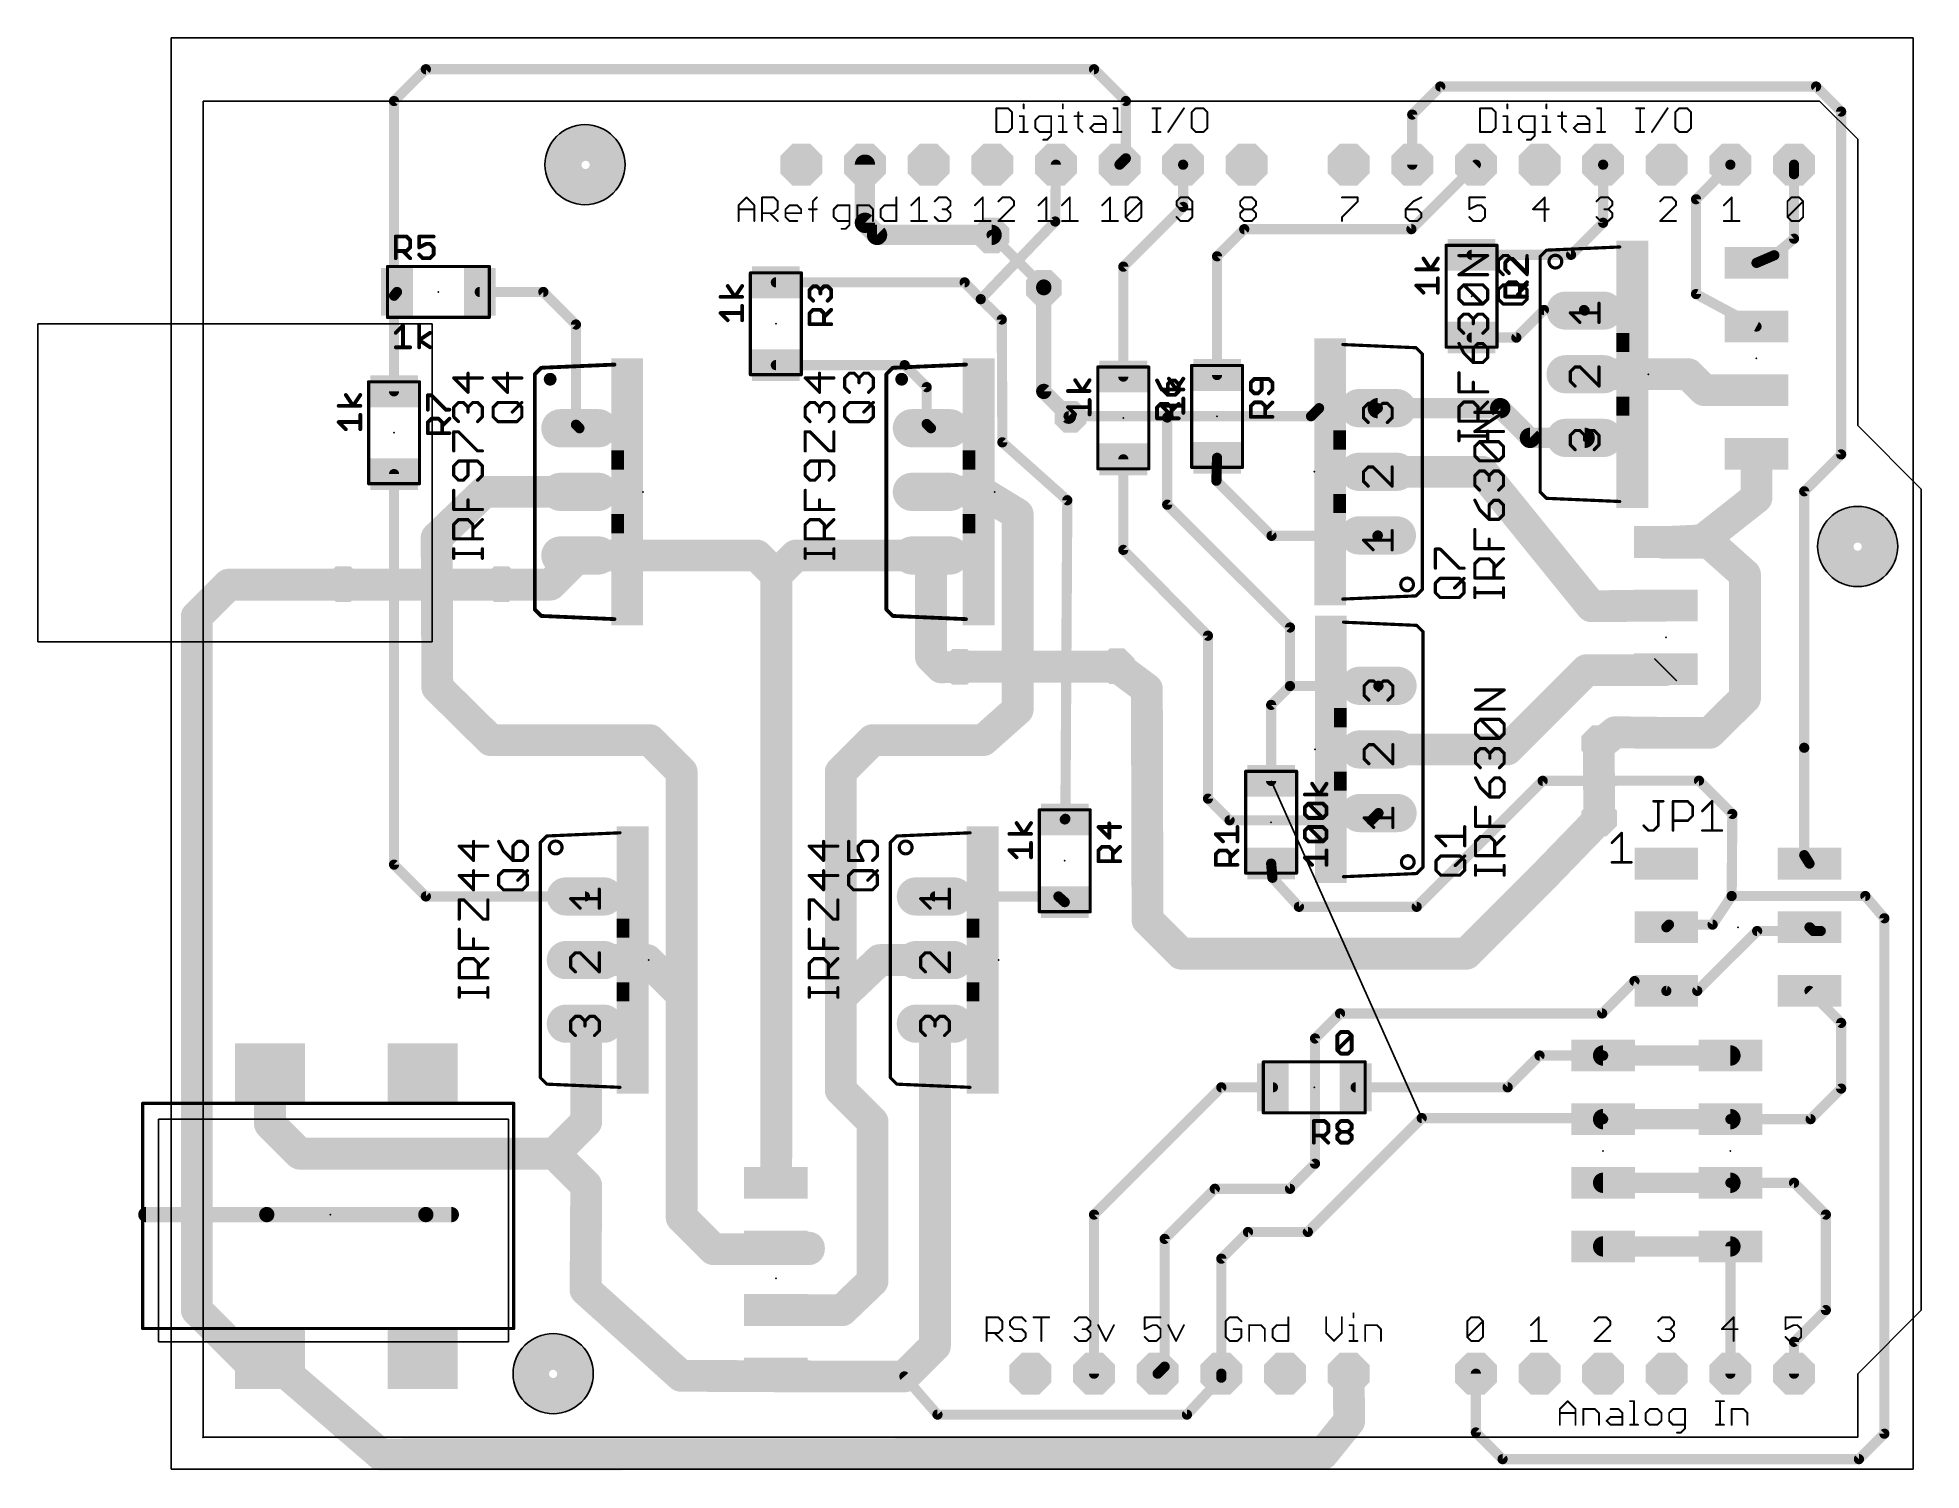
# Model space of a CAD drawing. Extents: x -5.4 to 69.8, y 0.1 to 57.2.
import ezdxf

# ---------------------------------------------------------------- set-up
doc = ezdxf.new("R2010")
doc.units = 0
for name, color, linetype in [('1', 22, 'CONTINUOUS'), ('16', 175, 'CONTINUOUS'), ('17', 82, 'CONTINUOUS'), ('18', 82, 'CONTINUOUS'), ('19', 53, 'CONTINUOUS'), ('20', 7, 'CONTINUOUS'), ('21', 253, 'CONTINUOUS'), ('23', 7, 'CONTINUOUS'), ('25', 253, 'CONTINUOUS'), ('27', 253, 'CONTINUOUS'), ('51', 253, 'CONTINUOUS'), ('52', 253, 'CONTINUOUS')]:
    doc.layers.add(name, color=color, linetype=linetype)

# ---------------------------------------------------------------- blocks, each defined once
blk = doc.blocks.new('RECT')
blk.add_solid([(-0.5, -0.5), (0.5, -0.5), (-0.5, 0.5), (0.5, 0.5)])
blk = doc.blocks.new('LONGP100')
at = {"const_width": 1}
blk.add_lwpolyline([(-0.5, 0), (0.5, 0)], dxfattribs=at)
at = {"const_width": 0.5}
for points in [[(-0.5, 0.25, 1), (-0.5, -0.25)], [(0.5, -0.25, 1), (0.5, 0.25)]]:
    blk.add_lwpolyline(points, format="xyb", dxfattribs=at)
blk = doc.blocks.new('OCTAGONP')
at = {"const_width": 0.5}
blk.add_lwpolyline([(-0.25, -0.1036), (-0.25, 0.1036), (-0.1036, 0.25), (0.1036, 0.25), (0.25, 0.1036), (0.25, -0.1036), (0.1036, -0.25), (-0.1036, -0.25), (-0.25, -0.1036), (-0.25, 0.1036)], dxfattribs=at)
blk = doc.blocks.new('OCTAGONV')
at = {"const_width": 0.5}
blk.add_lwpolyline([(-0.25, -0.1036), (-0.25, 0.1036), (-0.1036, 0.25), (0.1036, 0.25), (0.25, 0.1036), (0.25, -0.1036), (0.1036, -0.25), (-0.1036, -0.25), (-0.25, -0.1036), (-0.25, 0.1036)], dxfattribs=at)

msp = doc.modelspace()

# ---------------------------------------------------------------- linework, layer by layer
at = {"layer": '1'}
for points, const_width in [([(8.84, 54.72), (10.11, 55.99)], 0.4064), ([(10.11, 55.99), (36.78, 55.99)], 0.4064), ([(36.78, 55.99), (38.05, 54.72)], 0.4064), ([(8.84, 46.948), (8.84, 54.72)], 0.4064), ([(38.05, 54.72), (38.05, 52.434)], 0.4064), ([(49.48, 54.18), (50.6, 55.3)], 0.4064), ([(50.6, 55.3), (65.6, 55.3)], 0.4064), ([(65.6, 55.3), (66.6, 54.3)], 0.4064), ([(49.48, 52.18), (49.48, 54.18)], 0.4064), ([(66.6, 54.3), (66.6, 40.6158)], 0.4064), ([(38.05, 52.434), (37.796, 52.18)], 0.4064), ([(27.636, 52.18), (27.636, 49.8594)], 0.8128), ([(35.256, 52.18), (35.2306, 49.9118)], 0.4064), ([(40.3352, 52.1792), (40.336, 52.18)], 0.4064), ([(40.3352, 50.4952), (40.3352, 52.1792)], 0.4064), ([(49.4462, 49.6062), (52.02, 52.18)], 0.4064), ([(57.0992, 52.1792), (57.1, 52.18)], 0.4064), ([(57.0992, 49.8602), (57.0992, 52.1792)], 0.4064), ([(60.8076, 50.8), (62.1792, 52.1792)], 0.4064), ([(62.1792, 52.1792), (62.18, 52.18)], 0.4064), ([(64.7192, 51.7998), (64.72, 52.18)], 0.4064), ([(64.7192, 49.2252), (64.7192, 51.7998)], 0.4064), ([(37.9484, 48.1084), (40.3352, 50.4952)], 0.4064), ([(60.8076, 47.0154), (60.8076, 50.8)], 0.4064), ([(27.636, 49.8594), (28.1178, 49.3776)], 0.8128), ([(28.1178, 49.3776), (32.6898, 49.3776)], 0.8128), ([(35.2306, 49.9118), (32.258, 46.8122)], 0.4064), ([(41.6898, 48.5224), (42.7736, 49.6062)], 0.4064), ([(42.7736, 49.6062), (49.4462, 49.6062)], 0.4064), ([(55.8194, 48.5804), (57.0992, 49.8602)], 0.4064), ([(63.9318, 48.5648), (64.7192, 49.2252)], 0.4064), ([(37.9484, 43.7218), (37.9484, 48.1084)], 0.4064), ([(41.6898, 43.7822), (41.6898, 48.5224)], 0.4064), ([(51.8498, 48.5804), (55.8194, 48.5804)], 0.4064), ([(63.2206, 48.26), (63.9318, 48.5648)], 0.4064), ([(24.08, 47.481), (31.6146, 47.481)], 0.4064), ([(31.6146, 47.481), (32.258, 46.8122)], 0.4064), ([(34.7726, 47.2694), (34.7726, 47.2948)], 0.6096), ([(34.7726, 43.1292), (34.7726, 47.2694)], 0.6096), ([(8.84, 46.948), (8.959, 47.1)], 0.4064), ([(8.84, 43.131), (8.84, 46.948)], 0.4064), ([(12.261, 47.1), (14.8, 47.1)], 0.4064), ([(14.8, 47.1), (16.1, 45.8)], 0.4064), ([(32.258, 46.8122), (33.0962, 45.9994)], 0.4064), ([(63.2206, 45.72), (60.8076, 47.0154)], 0.4064), ([(16.1, 45.8), (16.1, 41.8)], 0.4064), ([(33.0962, 45.9994), (33.1216, 41.0972)], 0.4064), ([(53.635, 45.2784), (54.737, 46.3804)], 0.4064), ([(54.737, 46.3804), (56.3372, 46.3804)], 0.4064), ([(56.3372, 46.3804), (56.3626, 46.355)], 0.4064), ([(51.8498, 45.2784), (53.635, 45.2784)], 0.4064), ([(24.08, 44.179), (29.221, 44.179)], 0.4064), ([(29.221, 44.179), (30.1, 43.3)], 0.4064), ([(56.3626, 43.815), (60.5028, 43.815)], 1.27), ([(60.5028, 43.815), (61.1378, 43.18)], 1.27), ([(61.1378, 43.18), (63.2206, 43.18)], 1.27), ([(30.1, 43.3), (30.1, 41.83)], 0.4064), ([(35.7632, 42.1386), (34.7726, 43.1292)], 0.6096), ([(48.1068, 42.4604), (52.9928, 42.4604)], 0.8128), ([(52.9928, 42.4604), (54.1782, 41.275)], 0.8128), ([(39.751, 42.1386), (35.7632, 42.1386)], 0.4064), ([(39.7002, 42.0878), (39.751, 42.1386)], 0.4064), ([(39.7002, 38.608), (39.7002, 42.0878)], 0.4064), ([(45.4406, 42.1386), (39.751, 42.1386)], 0.4064), ([(45.7624, 42.4604), (45.4406, 42.1386)], 0.4064), ([(48.1068, 42.4604), (45.7624, 42.4604)], 0.4064), ([(16.1, 41.8), (16.24, 41.66)], 0.4064), ([(30.1, 41.83), (30.27, 41.66)], 0.4064), ([(54.1782, 41.275), (56.3626, 41.275)], 0.8128), ([(33.1216, 41.0972), (35.7124, 38.7858)], 0.4064), ([(37.9484, 40.4198), (37.9484, 36.8038)], 0.4064), ([(41.6898, 40.4802), (41.6644, 39.5648)], 0.4064), ([(63.2206, 40.64), (63.2206, 38.8874)], 1.27), ([(66.6, 40.6158), (65.1256, 39.1414)], 0.4064), ([(8.84, 24.24), (8.84, 39.829)], 0.4064), ([(48.1068, 39.9204), (52.2816, 39.9204)], 1.27), ([(52.2816, 39.9204), (56.6314, 34.5546)], 1.27), ([(12.45, 39.12), (10.541, 37.2872)], 1.27), ([(16.24, 39.12), (12.45, 39.12)], 1.27), ([(30.27, 39.12), (32.2286, 39.1454)], 1.27), ([(32.2286, 39.1454), (33.7312, 38.227)], 1.27), ([(41.6644, 39.5648), (43.8658, 37.3634)], 0.4064), ([(63.2206, 38.8874), (61.0616, 37.1856)], 1.27), ([(65.1256, 39.1414), (65.1256, 28.9052)], 0.4064), ([(33.7312, 38.227), (33.7312, 30.4292)], 1.27), ([(35.7124, 38.7858), (35.6362, 26.068)], 0.4064), ([(44.6024, 33.7058), (39.7002, 38.608)], 0.4064), ([(10.541, 37.2872), (10.5664, 31.3182)], 1.27), ([(59.5202, 37.084), (59.607, 37.12)], 1.27), ([(61.341, 37.084), (59.5202, 37.084)], 1.27), ([(60.0282, 37.1348), (59.607, 37.12)], 1.27), ([(61.0616, 37.1856), (60.0282, 37.1348)], 1.27), ([(62.7634, 35.814), (61.341, 37.084)], 1.27), ([(15.076, 35.416), (16.24, 36.58)], 1.27), ([(16.24, 36.58), (23.32, 36.58)], 1.27), ([(23.32, 36.58), (24.1, 35.8)], 1.27), ([(24.88, 36.58), (24.1, 35.8)], 1.27), ([(30.27, 36.58), (24.88, 36.58)], 1.27), ([(30.27, 36.58), (30.27, 32.528)], 1.27), ([(37.9484, 36.8038), (41.3258, 33.3756)], 0.4064), ([(43.8658, 37.3634), (48.0898, 37.3634)], 0.4064), ([(48.0898, 37.3634), (48.1068, 37.3804)], 0.4064), ([(24.1, 35.8), (24.1, 12.79)], 1.27), ([(62.7634, 30.8864), (62.7634, 35.814)], 1.27), ([(0.966, 34.146), (2.236, 35.416)], 1.27), ([(2.236, 35.416), (6.808, 35.416)], 1.27), ([(13.158, 35.416), (15.076, 35.416)], 1.27), ([(0.966, 6.46), (0.966, 34.146)], 1.27), ([(59.607, 34.58), (56.6314, 34.5546)], 1.27), ([(44.6024, 31.369), (44.6024, 33.7058)], 0.4064), ([(30.27, 32.528), (30.684, 32.114)], 1.27), ([(41.3258, 33.3756), (41.3258, 26.8732)], 0.4064), ([(30.684, 32.114), (31.4206, 32.1394)], 1.27), ([(37.6944, 32.1394), (38.8882, 31.2504)], 1.27), ([(53.2722, 28.8374), (56.4388, 32.004)], 1.27), ([(56.4388, 32.004), (59.571, 32.004)], 1.27), ([(59.571, 32.004), (59.607, 32.04)], 1.27), ([(10.5664, 31.3182), (12.7, 29.21)], 1.27), ([(38.8882, 31.2504), (38.9136, 22.0302)], 1.27), ([(48.1254, 31.369), (48.1338, 31.3774)], 0.4064), ([(33.7312, 30.4292), (32.3596, 29.21)], 1.27), ([(43.8488, 30.6154), (44.6024, 31.369)], 0.4064), ([(44.6024, 31.369), (48.1254, 31.369)], 0.4064), ([(61.3516, 29.5), (62.3062, 30.4546)], 1.27), ([(62.3062, 30.4546), (62.3316, 30.4546)], 1.27), ([(62.3316, 30.4546), (62.7634, 30.8864)], 1.27), ([(43.8488, 27.5836), (43.8488, 30.6154)], 0.4064), ([(56.9222, 28.9898), (57.5826, 29.5254)], 1.27), ([(57.5826, 29.5254), (59.607, 29.5)], 1.27), ([(59.607, 29.5), (61.3516, 29.5)], 1.27), ([(12.7, 29.21), (19.05, 29.21)], 1.27), ([(19.05, 29.21), (20.32, 27.94)], 1.27), ([(27.94, 29.21), (26.67, 27.94)], 1.27), ([(32.3596, 29.21), (27.94, 29.21)], 1.27), ([(48.1338, 28.8374), (53.2722, 28.8374)], 1.27), ([(20.32, 27.94), (20.32, 19.05)], 1.27), ([(26.67, 27.94), (26.67, 18.9484)], 1.27), ([(65.1256, 28.9052), (65.1268, 24.6177)], 0.4064), ([(41.3258, 26.8732), (42.1894, 26.0096)], 0.4064), ([(49.657, 22.5552), (54.6862, 27.5844)], 0.4064), ([(54.6862, 27.5844), (60.9262, 27.5928)], 0.4064), ([(60.9262, 27.5928), (62.2554, 26.2636)], 0.4064), ([(47.846, 26.0096), (48.1338, 26.2974)], 0.4064), ([(54.6616, 23.7066), (56.9476, 26.0688)], 1.27), ([(62.2554, 26.2636), (62.23, 22.987)], 0.4064), ([(35.6362, 26.068), (35.6116, 26.0434)], 0.4064), ([(42.1894, 26.0096), (47.846, 26.0096)], 0.4064), ([(65.1268, 24.6177), (65.3375, 24.28)], 0.4064), ([(10.11, 22.97), (8.84, 24.24)], 0.4064), ([(43.8488, 24.2816), (43.8996, 23.7152)], 0.4064), ([(51.639, 20.684), (54.6616, 23.7066)], 1.27), ([(43.8996, 23.7152), (44.958, 22.5552)], 0.4064), ([(16.46, 22.97), (10.11, 22.97)], 0.4064), ([(30.43, 22.97), (35.358, 22.97)], 0.4064), ([(35.358, 22.97), (35.6116, 22.7414)], 0.4064), ([(38.9136, 22.0302), (40.2598, 20.684)], 1.27), ([(44.958, 22.5552), (49.657, 22.5552)], 0.4064), ([(62.23, 22.987), (61.468, 21.844)], 0.4064), ([(67.564, 22.987), (62.23, 22.987)], 0.4064), ([(68.326, 22.098), (67.564, 22.987)], 0.4064), ([(59.7265, 21.844), (59.6225, 21.74)], 0.4064), ([(61.468, 21.844), (59.7265, 21.844)], 0.4064), ([(65.4875, 21.59), (65.3375, 21.74)], 0.4064), ([(68.326, 1.524), (68.326, 22.098)], 0.4064), ([(16.46, 20.43), (18.94, 20.43)], 1.27), ([(18.94, 20.43), (20.32, 19.05)], 1.27), ([(28.2278, 20.43), (26.67, 18.9484)], 1.27), ([(30.43, 20.43), (28.2278, 20.43)], 1.27), ([(40.2598, 20.684), (51.639, 20.684)], 1.27), ([(60.856, 19.2), (63.246, 21.59)], 0.4064), ([(63.246, 21.59), (65.4875, 21.59)], 0.4064), ([(65.786, 21.59), (65.4875, 21.59)], 0.4064), ([(20.32, 19.05), (20.32, 10.16)], 1.27), ([(26.67, 18.9484), (26.67, 15.24)], 1.27), ([(58.3525, 19.5925), (57.06, 18.3)], 0.4064), ([(59.6225, 19.2), (58.3525, 19.5925)], 0.4064), ([(59.6225, 19.2), (60.856, 19.2)], 0.4064), ([(66.6, 17.9225), (65.3375, 19.2)], 0.4064), ([(16.51, 17.84), (16.46, 17.89)], 1.27), ([(16.51, 13.97), (16.51, 17.84)], 1.27), ([(30.43, 17.89), (30.43, 5.03)], 1.27), ([(46.6, 18.3), (45.6, 17.3)], 0.4064), ([(57.06, 18.3), (46.6, 18.3)], 0.4064), ([(66.6, 15.3), (66.6, 17.9225)], 0.4064), ([(45.6, 17.3), (45.6, 12.3)], 0.4064), ([(3.887, 15.9088), (3.887, 13.893)], 1.27), ([(53.29, 15.35), (54.56, 16.62)], 0.4064), ([(54.56, 16.62), (57.1, 16.62)], 0.4064), ([(62.18, 16.62), (57.1, 16.62)], 0.8128), ([(26.67, 15.24), (27.94, 13.97)], 1.27), ([(36.78, 10.27), (41.86, 15.35)], 0.4064), ([(41.86, 15.35), (43.919, 15.35)], 0.4064), ([(47.221, 15.35), (53.29, 15.35)], 0.4064), ([(65.38, 14.08), (66.6, 15.3)], 0.4064), ([(3.887, 13.893), (5.08, 12.7)], 1.27), ([(16.51, 13.97), (15.24, 12.7)], 1.27), ([(27.94, 13.97), (27.94, 7.62)], 1.27), ([(45.3136, 9.5758), (49.8602, 14.1224)], 0.4064), ([(49.8602, 14.1224), (57.0576, 14.1224)], 0.4064), ([(57.1, 14.08), (62.18, 14.08)], 0.8128), ([(57.0576, 14.1224), (57.1, 14.08)], 0.4064), ([(62.18, 14.08), (65.38, 14.08)], 0.4064), ([(5.08, 12.7), (15.24, 12.7)], 1.27), ([(15.24, 12.7), (16.51, 11.43)], 1.27), ([(24.1, 12.79), (24.08, 11.54)], 1.27), ([(16.51, 11.43), (16.4846, 7.2644)], 1.27), ([(45.6, 12.3), (44.6, 11.3)], 0.4064), ([(41.6, 11.3), (39.6, 9.3)], 0.4064), ([(44.6, 11.3), (41.6, 11.3)], 0.4064), ([(62.18, 11.54), (57.1, 11.54)], 0.8128), ([(64.72, 11.54), (62.18, 11.54)], 0.4064), ([(65.99, 10.27), (64.72, 11.54)], 0.4064), ([(20.32, 10.16), (21.59, 8.89)], 1.27), ([(36.78, 3.92), (36.78, 10.27)], 0.4064), ([(41.86, 8.5098), (42.926, 9.5758)], 0.4064), ([(42.926, 9.5758), (45.3136, 9.5758)], 0.4064), ([(65.99, 6.46), (65.99, 10.27)], 0.4064), ([(21.59, 8.89), (25.4, 8.89)], 1.27), ([(25.4, 8.95), (24.08, 9)], 1.27), ([(25.4, 8.89), (25.4, 8.95)], 1.27), ([(39.6, 9.3), (39.6, 4.2)], 0.4064), ([(62.18, 9), (57.1, 9)], 0.8128), ([(62.18, 3.92), (62.18, 9)], 0.4064), ([(41.86, 3.92), (41.86, 8.5098)], 0.4064), ([(16.4846, 7.2644), (20.2946, 3.8354)], 1.27), ([(27.94, 7.62), (26.7208, 6.4516)], 1.27), ([(2.9218, 4.5042), (0.966, 6.46)], 1.27), ([(25.46, 6.4516), (24.08, 6.46)], 1.27), ([(26.7208, 6.4516), (25.46, 6.4516)], 1.27), ([(64.72, 5.19), (65.99, 6.46)], 0.4064), ([(30.43, 5.03), (29.21, 3.81)], 1.27), ([(64.72, 3.92), (64.72, 5.19)], 0.4064), ([(3.887, 4.5042), (2.9218, 4.5042)], 1.27), ([(8.304, 0.6968), (3.887, 4.5042)], 1.27), ([(25.4004, 3.8148), (24.08, 3.92)], 1.27), ([(46.94, 3.92), (46.9654, 2.0304)], 1.27), ([(20.2946, 3.8354), (25.3956, 3.81)], 1.27), ([(25.3956, 3.81), (25.4004, 3.8148)], 1.27), ([(25.46, 3.81), (25.4004, 3.8148)], 1.27), ([(29.21, 3.81), (25.46, 3.81)], 1.27), ([(30.5308, 2.286), (29.21, 3.81)], 0.4064), ([(39.6, 4.2), (39.32, 3.92)], 0.4064), ([(41.86, 3.76), (40.4876, 2.286)], 0.4064), ([(41.86, 3.92), (41.86, 3.76)], 0.4064), ([(52.02, 3.92), (52.02, 1.574)], 0.4064), ([(40.4876, 2.286), (30.5308, 2.286)], 0.4064), ([(46.9654, 2.0304), (45.9112, 0.7222)], 1.27), ([(52.02, 1.574), (53.086, 0.508)], 0.4064), ([(67.31, 0.508), (68.326, 1.524)], 0.4064), ([(45.9112, 0.7222), (8.304, 0.6968)], 1.27), ([(53.086, 0.508), (67.31, 0.508)], 0.4064)]:
    msp.add_lwpolyline(points, dxfattribs=dict(at, const_width=const_width))
for points, const_width in [([(10.11, 56.0916, 1), (10.11, 55.8884)], 0.2032), ([(10.1818, 55.9182, 1), (10.0382, 56.0618)], 0.2032), ([(36.8518, 56.0618, 1), (36.7082, 55.9182)], 0.2032), ([(36.78, 55.8884, 1), (36.78, 56.0916)], 0.2032), ([(8.9416, 54.72, 1), (8.7384, 54.72)], 0.2032), ([(8.7682, 54.7918, 1), (8.9118, 54.6482)], 0.2032), ([(38.1516, 54.72, 1), (37.9484, 54.72)], 0.2032), ([(37.9782, 54.6482, 1), (38.1218, 54.7918)], 0.2032), ([(50.6, 55.4016, 1), (50.6, 55.1984)], 0.2032), ([(50.6718, 55.2282, 1), (50.5282, 55.3718)], 0.2032), ([(65.6718, 55.3718, 1), (65.5282, 55.2282)], 0.2032), ([(65.6, 55.1984, 1), (65.6, 55.4016)], 0.2032), ([(49.5816, 54.18, 1), (49.3784, 54.18)], 0.2032), ([(49.4082, 54.2518, 1), (49.5518, 54.1082)], 0.2032), ([(66.7016, 54.3, 1), (66.4984, 54.3)], 0.2032), ([(66.5282, 54.2282, 1), (66.6718, 54.3718)], 0.2032), ([(16.4846, 51.2976, 1), (16.4846, 53.0456, 1), (16.4846, 51.2976)], 1.4224), ([(38.1218, 52.3622, 1), (37.9782, 52.5058)], 0.2032), ([(27.8392, 52.18, 1), (27.4328, 52.18)], 0.4064), ([(35.3576, 52.1789, 1), (35.1544, 52.1811)], 0.2032), ([(37.7242, 52.2518, 1), (37.8678, 52.1082)], 0.2032), ([(37.9484, 52.434, 1), (38.1516, 52.434)], 0.2032), ([(40.4368, 52.1792, 1), (40.2336, 52.1792)], 0.2032), ([(40.2634, 52.251, 1), (40.407, 52.1074)], 0.2032), ([(40.4078, 52.1082, 1), (40.2642, 52.2518)], 0.2032), ([(49.3784, 52.18, 1), (49.5816, 52.18)], 0.2032), ([(52.0918, 52.1082, 1), (51.9482, 52.2518)], 0.2032), ([(57.2008, 52.1792, 1), (56.9976, 52.1792)], 0.2032), ([(57.0274, 52.251, 1), (57.171, 52.1074)], 0.2032), ([(57.1718, 52.1082, 1), (57.0282, 52.2518)], 0.2032), ([(62.1074, 52.251, 1), (62.251, 52.1074)], 0.2032), ([(62.2512, 52.1076, 1), (62.1072, 52.2508)], 0.2032), ([(62.2518, 52.1082, 1), (62.1082, 52.2518)], 0.2032), ([(64.8208, 51.7998, 1), (64.6176, 51.7998)], 0.2032), ([(64.6176, 51.8, 1), (64.8208, 51.7996)], 0.2032), ([(64.8216, 52.1798, 1), (64.6184, 52.1802)], 0.2032), ([(40.2336, 50.4952, 1), (40.4368, 50.4952)], 0.2032), ([(40.407, 50.4234, 1), (40.2634, 50.567)], 0.2032), ([(60.9092, 50.8, 1), (60.706, 50.8)], 0.2032), ([(60.7356, 50.8716, 1), (60.8796, 50.7284)], 0.2032), ([(27.7797, 50.0031, 1), (27.4923, 49.7157)], 0.4064), ([(27.4328, 49.8594, 1), (27.8392, 49.8594)], 0.4064), ([(28.1178, 49.5808, 1), (28.1178, 49.1744)], 0.4064), ([(27.9741, 49.2339, 1), (28.2615, 49.5213)], 0.4064), ([(32.6898, 49.1744, 1), (32.6898, 49.5808)], 0.4064), ([(35.129, 49.9129, 1), (35.3322, 49.9107)], 0.2032), ([(35.3039, 49.8415, 1), (35.1573, 49.9821)], 0.2032), ([(42.7736, 49.7078, 1), (42.7736, 49.5046)], 0.2032), ([(42.8454, 49.5344, 1), (42.7018, 49.678)], 0.2032), ([(49.3744, 49.678, 1), (49.518, 49.5344)], 0.2032), ([(49.4462, 49.5046, 1), (49.4462, 49.7078)], 0.2032), ([(56.9976, 49.8602, 1), (57.2008, 49.8602)], 0.2032), ([(57.171, 49.7884, 1), (57.0274, 49.932)], 0.2032), ([(64.6176, 49.2252, 1), (64.8208, 49.2252)], 0.2032), ([(64.7845, 49.1474, 1), (64.6539, 49.303)], 0.2032), ([(38.05, 48.1084, 1), (37.8468, 48.1084)], 0.2032), ([(37.8766, 48.1802, 1), (38.0202, 48.0366)], 0.2032), ([(41.7914, 48.5224, 1), (41.5882, 48.5224)], 0.2032), ([(41.618, 48.5942, 1), (41.7616, 48.4506)], 0.2032), ([(51.8498, 48.682, 1), (51.8498, 48.4788)], 0.2032), ([(55.7476, 48.6522, 1), (55.8912, 48.5086)], 0.2032), ([(55.8194, 48.4788, 1), (55.8194, 48.682)], 0.2032), ([(63.1806, 48.3534, 1), (63.2606, 48.1666)], 0.2032), ([(63.8665, 48.6426, 1), (63.9971, 48.487)], 0.2032), ([(63.9718, 48.4714, 1), (63.8918, 48.6582)], 0.2032), ([(24.08, 47.5826, 1), (24.08, 47.3794)], 0.2032), ([(31.6878, 47.5514, 1), (31.5414, 47.4106)], 0.2032), ([(31.6146, 47.3794, 1), (31.6146, 47.5826)], 0.2032), ([(34.925, 47.2948, 1), (34.6202, 47.2948)], 0.3048), ([(34.925, 47.2694, 1), (34.6202, 47.2694)], 0.3048), ([(34.6202, 47.2694, 1), (34.925, 47.2694)], 0.3048), ([(8.9416, 46.948, 1), (8.7384, 46.948)], 0.2032), ([(8.76, 47.0106, 1), (8.92, 46.8854)], 0.2032), ([(8.7384, 46.948, 1), (8.9416, 46.948)], 0.2032), ([(9.039, 47.0374, 1), (8.879, 47.1626)], 0.2032), ([(12.261, 47.2016, 1), (12.261, 46.9984)], 0.2032), ([(14.8718, 47.1718, 1), (14.7282, 47.0282)], 0.2032), ([(14.8, 46.9984, 1), (14.8, 47.2016)], 0.2032), ([(32.3287, 46.8851, 1), (32.1873, 46.7393)], 0.2032), ([(32.1847, 46.8825, 1), (32.3313, 46.7419)], 0.2032), ([(32.1848, 46.7418, 1), (32.3312, 46.8826)], 0.2032), ([(60.8557, 47.1049, 1), (60.7595, 46.9259)], 0.2032), ([(60.706, 47.0154, 1), (60.9092, 47.0154)], 0.2032), ([(16.2016, 45.8, 1), (15.9984, 45.8)], 0.2032), ([(16.0282, 45.7282, 1), (16.1718, 45.8718)], 0.2032), ([(33.1978, 45.9999, 1), (32.9946, 45.9989)], 0.2032), ([(33.0255, 45.9265, 1), (33.1669, 46.0723)], 0.2032), ([(54.737, 46.482, 1), (54.737, 46.2788)], 0.2032), ([(54.8088, 46.3086, 1), (54.6652, 46.4522)], 0.2032), ([(56.409, 46.4522, 1), (56.2654, 46.3086)], 0.2032), ([(56.2908, 46.2832, 1), (56.4344, 46.4268)], 0.2032), ([(56.3372, 46.2788, 1), (56.3372, 46.482)], 0.2032), ([(63.1725, 45.6305, 1), (63.2687, 45.8095)], 0.2032), ([(51.8498, 45.38, 1), (51.8498, 45.1768)], 0.2032), ([(53.5632, 45.3502, 1), (53.7068, 45.2066)], 0.2032), ([(53.635, 45.1768, 1), (53.635, 45.38)], 0.2032), ([(24.08, 44.2806, 1), (24.08, 44.0774)], 0.2032), ([(29.2928, 44.2508, 1), (29.1492, 44.1072)], 0.2032), ([(29.221, 44.0774, 1), (29.221, 44.2806)], 0.2032), ([(56.3626, 44.1325, 1), (56.3626, 43.4975)], 0.635), ([(60.7273, 44.0395, 1), (60.2783, 43.5905)], 0.635), ([(60.5028, 43.4975, 1), (60.5028, 44.1325)], 0.635), ([(37.8468, 43.7218, 1), (38.05, 43.7218)], 0.2032), ([(41.5882, 43.7822, 1), (41.7914, 43.7822)], 0.2032), ([(61.1378, 43.4975, 1), (61.1378, 42.8625)], 0.635), ([(60.9133, 42.9555, 1), (61.3623, 43.4045)], 0.635), ([(63.2206, 42.8625, 1), (63.2206, 43.4975)], 0.635), ([(8.7384, 43.131, 1), (8.9416, 43.131)], 0.2032), ([(30.2016, 43.3, 1), (29.9984, 43.3)], 0.2032), ([(30.0282, 43.2282, 1), (30.1718, 43.3718)], 0.2032), ([(34.8804, 43.237, 1), (34.6648, 43.0214)], 0.3048), ([(34.6202, 43.1292, 1), (34.925, 43.1292)], 0.3048), ([(48.1068, 42.6636, 1), (48.1068, 42.2572)], 0.4064), ([(53.1365, 42.6041, 1), (52.8491, 42.3167)], 0.4064), ([(52.9928, 42.2572, 1), (52.9928, 42.6636)], 0.4064), ([(35.6554, 42.0308, 1), (35.871, 42.2464)], 0.3048), ([(35.7632, 42.2402, 1), (35.7632, 42.037)], 0.2032), ([(39.8018, 42.0878, 1), (39.5986, 42.0878)], 0.2032), ([(39.6284, 42.1596, 1), (39.772, 42.016)], 0.2032), ([(39.751, 42.2402, 1), (39.751, 42.037)], 0.2032), ([(39.8228, 42.0668, 1), (39.6792, 42.2104)], 0.2032), ([(39.751, 42.037, 1), (39.751, 42.2402)], 0.2032), ([(45.3688, 42.2104, 1), (45.5124, 42.0668)], 0.2032), ([(45.4406, 42.037, 1), (45.4406, 42.2402)], 0.2032), ([(45.7624, 42.562, 1), (45.7624, 42.3588)], 0.2032), ([(45.8342, 42.3886, 1), (45.6906, 42.5322)], 0.2032), ([(48.1068, 42.3588, 1), (48.1068, 42.562)], 0.2032), ([(15.9984, 41.8, 1), (16.2016, 41.8)], 0.2032), ([(16.1718, 41.8718, 1), (16.0282, 41.7282)], 0.2032), ([(16.1682, 41.5882, 1), (16.3118, 41.7318)], 0.2032), ([(29.9984, 41.83, 1), (30.2016, 41.83)], 0.2032), ([(30.1718, 41.9018, 1), (30.0282, 41.7582)], 0.2032), ([(30.1982, 41.5882, 1), (30.3418, 41.7318)], 0.2032), ([(54.1782, 41.4782, 1), (54.1782, 41.0718)], 0.4064), ([(54.0345, 41.1313, 1), (54.3219, 41.4187)], 0.4064), ([(56.3626, 41.0718, 1), (56.3626, 41.4782)], 0.4064), ([(33.1892, 41.173, 1), (33.054, 41.0214)], 0.2032), ([(33.02, 41.0967, 1), (33.2232, 41.0977)], 0.2032), ([(38.05, 40.4198, 1), (37.8468, 40.4198)], 0.2032), ([(41.7914, 40.4774, 1), (41.5882, 40.483)], 0.2032), ([(63.5381, 40.64, 1), (62.9031, 40.64)], 0.635), ([(66.4984, 40.6158, 1), (66.7016, 40.6158)], 0.2032), ([(66.6718, 40.544, 1), (66.5282, 40.6876)], 0.2032), ([(8.9416, 39.829, 1), (8.7384, 39.829)], 0.2032), ([(48.1068, 40.2379, 1), (48.1068, 39.6029)], 0.635), ([(52.5282, 40.1203, 1), (52.035, 39.7205)], 0.635), ([(52.2816, 39.6029, 1), (52.2816, 40.2379)], 0.635), ([(12.45, 39.4375, 1), (12.45, 38.8025)], 0.635), ([(12.6699, 38.891, 1), (12.2301, 39.349)], 0.635), ([(16.24, 38.8025, 1), (16.24, 39.4375)], 0.635), ([(30.2659, 39.4375, 1), (30.2741, 38.8025)], 0.635), ([(32.3942, 39.4163, 1), (32.063, 38.8745)], 0.635), ([(32.2327, 38.8279, 1), (32.2245, 39.4629)], 0.635), ([(41.5628, 39.5676, 1), (41.766, 39.562)], 0.2032), ([(41.7362, 39.6366, 1), (41.5926, 39.493)], 0.2032), ([(62.9031, 38.8874, 1), (63.5381, 38.8874)], 0.635), ([(63.4171, 38.638, 1), (63.0241, 39.1368)], 0.635), ([(65.2272, 39.1414, 1), (65.024, 39.1414)], 0.2032), ([(65.0538, 39.2132, 1), (65.1974, 39.0696)], 0.2032), ([(34.0487, 38.227, 1), (33.4137, 38.227)], 0.635), ([(33.5656, 37.9561, 1), (33.8968, 38.4979)], 0.635), ([(35.814, 38.7852, 1), (35.6108, 38.7864)], 0.2032), ([(35.6448, 38.71, 1), (35.78, 38.8616)], 0.2032), ([(39.5986, 38.608, 1), (39.8018, 38.608)], 0.2032), ([(39.772, 38.6798, 1), (39.6284, 38.5362)], 0.2032), ([(67.2592, 36.0576, 1), (67.2592, 37.8056, 1), (67.2592, 36.0576)], 1.4224), ([(10.8585, 37.2886, 1), (10.2235, 37.2858)], 0.635), ([(10.3211, 37.5162, 1), (10.7609, 37.0582)], 0.635), ([(59.5202, 37.4015, 1), (59.5202, 36.7665)], 0.635), ([(59.3986, 37.3773, 1), (59.6418, 36.7907)], 0.635), ([(59.5959, 37.4373, 1), (59.6181, 36.8027)], 0.635), ([(59.7286, 36.8267, 1), (59.4854, 37.4133)], 0.635), ([(60.0126, 37.4519, 1), (60.0438, 36.8177)], 0.635), ([(60.0393, 36.8175, 1), (60.0171, 37.4521)], 0.635), ([(60.8651, 37.435, 1), (61.2581, 36.9362)], 0.635), ([(61.5525, 37.3208, 1), (61.1295, 36.8472)], 0.635), ([(61.0772, 36.8685, 1), (61.046, 37.5027)], 0.635), ([(61.341, 36.7665, 1), (61.341, 37.4015)], 0.635), ([(16.24, 36.8975, 1), (16.24, 36.2625)], 0.635), ([(16.4645, 36.3555, 1), (16.0155, 36.8045)], 0.635), ([(23.5445, 36.8045, 1), (23.0955, 36.3555)], 0.635), ([(23.32, 36.2625, 1), (23.32, 36.8975)], 0.635), ([(24.88, 36.8975, 1), (24.88, 36.2625)], 0.635), ([(25.1045, 36.3555, 1), (24.6555, 36.8045)], 0.635), ([(30.5875, 36.58, 1), (29.9525, 36.58)], 0.635), ([(30.27, 36.2625, 1), (30.27, 36.8975)], 0.635), ([(38.0208, 36.8751, 1), (37.876, 36.7325)], 0.2032), ([(37.8468, 36.8038, 1), (38.05, 36.8038)], 0.2032), ([(43.8658, 37.465, 1), (43.8658, 37.2618)], 0.2032), ([(43.794, 37.2916, 1), (43.9376, 37.4352)], 0.2032), ([(48.018, 37.4352, 1), (48.1616, 37.2916)], 0.2032), ([(48.1786, 37.3086, 1), (48.035, 37.4522)], 0.2032), ([(48.0898, 37.2618, 1), (48.0898, 37.465)], 0.2032), ([(24.4175, 35.8, 1), (23.7825, 35.8)], 0.635), ([(23.8755, 36.0245, 1), (24.3245, 35.5755)], 0.635), ([(23.8755, 35.5755, 1), (24.3245, 36.0245)], 0.635), ([(63.0809, 35.814, 1), (62.4459, 35.814)], 0.635), ([(62.5519, 35.5772, 1), (62.9749, 36.0508)], 0.635), ([(2.236, 35.7335, 1), (2.236, 35.0985)], 0.635), ([(2.4605, 35.1915, 1), (2.0115, 35.6405)], 0.635), ([(6.808, 35.0985, 1), (6.808, 35.7335)], 0.635), ([(13.158, 35.7335, 1), (13.158, 35.0985)], 0.635), ([(14.8515, 35.6405, 1), (15.3005, 35.1915)], 0.635), ([(15.076, 35.0985, 1), (15.076, 35.7335)], 0.635), ([(1.2835, 34.146, 1), (0.6485, 34.146)], 0.635), ([(0.7415, 34.3705, 1), (1.1905, 33.9215)], 0.635), ([(56.6287, 34.8721, 1), (56.6341, 34.2371)], 0.635), ([(56.3848, 34.3547, 1), (56.878, 34.7545)], 0.635), ([(59.6097, 34.2625, 1), (59.6043, 34.8975)], 0.635), ([(44.704, 33.7058, 1), (44.5008, 33.7058)], 0.2032), ([(44.5306, 33.634, 1), (44.6742, 33.7776)], 0.2032), ([(30.4945, 32.7525, 1), (30.0455, 32.3035)], 0.635), ([(41.4274, 33.3756, 1), (41.2242, 33.3756)], 0.2032), ([(41.2534, 33.3043, 1), (41.3982, 33.4469)], 0.2032), ([(29.9525, 32.528, 1), (30.5875, 32.528)], 0.635), ([(30.6731, 32.4313, 1), (30.6949, 31.7967)], 0.635), ([(30.4595, 31.8895, 1), (30.9085, 32.3385)], 0.635), ([(31.4315, 31.8221, 1), (31.4097, 32.4567)], 0.635), ([(37.884, 32.394, 1), (37.5048, 31.8848)], 0.635), ([(56.4388, 32.3215, 1), (56.4388, 31.6865)], 0.635), ([(56.6633, 31.7795, 1), (56.2143, 32.2285)], 0.635), ([(59.3465, 32.2285, 1), (59.7955, 31.7795)], 0.635), ([(59.8315, 31.8155, 1), (59.3825, 32.2645)], 0.635), ([(59.571, 31.6865, 1), (59.571, 32.3215)], 0.635), ([(10.7896, 31.544, 1), (10.3432, 31.0924)], 0.635), ([(10.2489, 31.3168, 1), (10.8839, 31.3196)], 0.635), ([(39.2057, 31.2513, 1), (38.5707, 31.2495)], 0.635), ([(38.6986, 30.9958, 1), (39.0778, 31.505)], 0.635), ([(48.2056, 31.3056, 1), (48.062, 31.4492)], 0.2032), ([(33.9421, 30.1919, 1), (33.5203, 30.6665)], 0.635), ([(44.6024, 31.4706, 1), (44.6024, 31.2674)], 0.2032), ([(44.5008, 31.369, 1), (44.704, 31.369)], 0.2032), ([(44.6742, 31.2972, 1), (44.5306, 31.4408)], 0.2032), ([(48.0536, 31.4408, 1), (48.1972, 31.2972)], 0.2032), ([(48.1254, 31.2674, 1), (48.1254, 31.4706)], 0.2032), ([(62.3062, 30.7721, 1), (62.3062, 30.1371)], 0.635), ([(62.1071, 30.6791, 1), (62.5561, 30.2301)], 0.635), ([(62.5307, 30.2301, 1), (62.0817, 30.6791)], 0.635), ([(62.3316, 30.1371, 1), (62.3316, 30.7721)], 0.635), ([(62.4459, 30.8864, 1), (63.0809, 30.8864)], 0.635), ([(62.9879, 30.6619, 1), (62.5389, 31.1109)], 0.635), ([(33.4137, 30.4292, 1), (34.0487, 30.4292)], 0.635), ([(43.9504, 30.6154, 1), (43.7472, 30.6154)], 0.2032), ([(43.777, 30.6872, 1), (43.9206, 30.5436)], 0.2032), ([(57.5866, 29.8429, 1), (57.5786, 29.2079)], 0.635), ([(57.7826, 29.2788, 1), (57.3826, 29.772)], 0.635), ([(59.607, 29.8175, 1), (59.607, 29.1825)], 0.635), ([(59.603, 29.1825, 1), (59.611, 29.8175)], 0.635), ([(61.3516, 29.1825, 1), (61.3516, 29.8175)], 0.635), ([(12.7, 29.5275, 1), (12.7, 28.8925)], 0.635), ([(12.4768, 28.9842, 1), (12.9232, 29.4358)], 0.635), ([(19.2745, 29.4345, 1), (18.8255, 28.9855)], 0.635), ([(19.05, 28.8925, 1), (19.05, 29.5275)], 0.635), ([(27.94, 29.5275, 1), (27.94, 28.8925)], 0.635), ([(28.1645, 28.9855, 1), (27.7155, 29.4345)], 0.635), ([(32.1487, 29.4473, 1), (32.5705, 28.9727)], 0.635), ([(32.3596, 28.8925, 1), (32.3596, 29.5275)], 0.635), ([(48.1338, 29.1549, 1), (48.1338, 28.5199)], 0.635), ([(53.0477, 29.0619, 1), (53.4967, 28.6129)], 0.635), ([(53.2722, 28.5199, 1), (53.2722, 29.1549)], 0.635), ([(56.7222, 29.2364, 1), (57.1222, 28.7432)], 0.635), ([(61.1271, 29.7245, 1), (61.5761, 29.2755)], 0.635), ([(20.6375, 27.94, 1), (20.0025, 27.94)], 0.635), ([(26.9875, 27.94, 1), (26.3525, 27.94)], 0.635), ([(65.2272, 28.9052, 1), (65.024, 28.9052)], 0.2032), ([(65.024, 28.9052, 1), (65.2272, 28.9052)], 0.2032), ([(20.0955, 27.7155, 1), (20.5445, 28.1645)], 0.635), ([(26.4455, 28.1645, 1), (26.8945, 27.7155)], 0.635), ([(41.3976, 26.945, 1), (41.254, 26.8014)], 0.2032), ([(43.7472, 27.5836, 1), (43.9504, 27.5836)], 0.2032), ([(54.6861, 27.686, 1), (54.6863, 27.4828)], 0.2032), ([(54.758, 27.5126, 1), (54.6144, 27.6562)], 0.2032), ([(60.998, 27.6646, 1), (60.8544, 27.521)], 0.2032), ([(60.9263, 27.4912, 1), (60.9261, 27.6944)], 0.2032), ([(41.2242, 26.8732, 1), (41.4274, 26.8732)], 0.2032), ([(48.2056, 26.2256, 1), (48.062, 26.3692)], 0.2032), ([(57.1758, 25.848, 1), (56.7194, 26.2896)], 0.635), ([(62.357, 26.2628, 1), (62.1538, 26.2644)], 0.2032), ([(62.1836, 26.1918, 1), (62.3272, 26.3354)], 0.2032), ([(35.5398, 26.1152, 1), (35.6834, 25.9716)], 0.2032), ([(35.5346, 26.0686, 1), (35.7378, 26.0674)], 0.2032), ([(35.708, 25.9962, 1), (35.5644, 26.1398)], 0.2032), ([(42.1894, 26.1112, 1), (42.1894, 25.908)], 0.2032), ([(42.1176, 25.9378, 1), (42.2612, 26.0814)], 0.2032), ([(47.7742, 26.0814, 1), (47.9178, 25.9378)], 0.2032), ([(47.846, 25.908, 1), (47.846, 26.1112)], 0.2032), ([(65.213, 24.6715, 1), (65.0406, 24.5639)], 0.2032), ([(8.7384, 24.24, 1), (8.9416, 24.24)], 0.2032), ([(8.9118, 24.3118, 1), (8.7682, 24.1682)], 0.2032), ([(43.95, 24.2907, 1), (43.7476, 24.2725)], 0.2032), ([(54.4334, 23.9274, 1), (54.8898, 23.4858)], 0.635), ([(54.8861, 23.4821, 1), (54.4371, 23.9311)], 0.635), ([(65.0252, 24.6177, 1), (65.2284, 24.6177)], 0.2032), ([(65.2513, 24.2262, 1), (65.4237, 24.3338)], 0.2032), ([(43.9747, 23.7837, 1), (43.8245, 23.6467)], 0.2032), ([(43.7984, 23.7061, 1), (44.0008, 23.7243)], 0.2032), ([(10.11, 23.0716, 1), (10.11, 22.8684)], 0.2032), ([(10.0382, 22.8982, 1), (10.1818, 23.0418)], 0.2032), ([(16.46, 22.8684, 1), (16.46, 23.0716)], 0.2032), ([(30.43, 23.0716, 1), (30.43, 22.8684)], 0.2032), ([(35.426, 23.0455, 1), (35.29, 22.8945)], 0.2032), ([(35.358, 22.8684, 1), (35.358, 23.0716)], 0.2032), ([(35.5436, 22.6659, 1), (35.6796, 22.8169)], 0.2032), ([(39.1381, 22.2547, 1), (38.6891, 21.8057)], 0.635), ([(44.958, 22.6568, 1), (44.958, 22.4536)], 0.2032), ([(44.8829, 22.4867, 1), (45.0331, 22.6237)], 0.2032), ([(49.5852, 22.627, 1), (49.7288, 22.4834)], 0.2032), ([(49.657, 22.4536, 1), (49.657, 22.6568)], 0.2032), ([(62.23, 23.0886, 1), (62.23, 22.8854)], 0.2032), ([(62.1284, 22.9878, 1), (62.3316, 22.9862)], 0.2032), ([(62.3145, 22.9306, 1), (62.1455, 23.0434)], 0.2032), ([(67.6411, 23.0531, 1), (67.4869, 22.9209)], 0.2032), ([(67.564, 22.8854, 1), (67.564, 23.0886)], 0.2032), ([(38.5961, 22.0293, 1), (39.2311, 22.0311)], 0.635), ([(59.5507, 21.8118, 1), (59.6943, 21.6682)], 0.2032), ([(59.7265, 21.9456, 1), (59.7265, 21.7424)], 0.2032), ([(59.7983, 21.7722, 1), (59.6547, 21.9158)], 0.2032), ([(61.3835, 21.9004, 1), (61.5525, 21.7876)], 0.2032), ([(61.468, 21.7424, 1), (61.468, 21.9456)], 0.2032), ([(65.4093, 21.8118, 1), (65.2657, 21.6682)], 0.2032), ([(68.4276, 22.098, 1), (68.2244, 22.098)], 0.2032), ([(68.2489, 22.0319, 1), (68.4031, 22.1641)], 0.2032), ([(16.46, 20.7475, 1), (16.46, 20.1125)], 0.635), ([(19.1645, 20.6545, 1), (18.7155, 20.2055)], 0.635), ([(18.94, 20.1125, 1), (18.94, 20.7475)], 0.635), ([(28.2278, 20.7475, 1), (28.2278, 20.1125)], 0.635), ([(28.4466, 20.1999, 1), (28.009, 20.6601)], 0.635), ([(30.43, 20.1125, 1), (30.43, 20.7475)], 0.635), ([(40.2598, 21.0015, 1), (40.2598, 20.3665)], 0.635), ([(40.0353, 20.4595, 1), (40.4843, 20.9085)], 0.635), ([(51.4145, 20.9085, 1), (51.8635, 20.4595)], 0.635), ([(51.639, 20.3665, 1), (51.639, 21.0015)], 0.635), ([(63.246, 21.6916, 1), (63.246, 21.4884)], 0.2032), ([(63.3178, 21.5182, 1), (63.1742, 21.6618)], 0.2032), ([(65.4875, 21.6916, 1), (65.4875, 21.4884)], 0.2032), ([(65.4157, 21.5182, 1), (65.5593, 21.6618)], 0.2032), ([(65.4875, 21.4884, 1), (65.4875, 21.6916)], 0.2032), ([(65.786, 21.4884, 1), (65.786, 21.6916)], 0.2032), ([(20.6375, 19.05, 1), (20.0025, 19.05)], 0.635), ([(20.0955, 18.8255, 1), (20.5445, 19.2745)], 0.635), ([(26.9875, 18.9484, 1), (26.3525, 18.9484)], 0.635), ([(58.3825, 19.6896, 1), (58.3225, 19.4954)], 0.2032), ([(58.4243, 19.5207, 1), (58.2807, 19.6643)], 0.2032), ([(20.0025, 19.05, 1), (20.6375, 19.05)], 0.635), ([(26.4512, 19.1785, 1), (26.8888, 18.7183)], 0.635), ([(26.3525, 18.9484, 1), (26.9875, 18.9484)], 0.635), ([(59.6225, 19.3016, 1), (59.6225, 19.0984)], 0.2032), ([(59.5925, 19.1029, 1), (59.6525, 19.2971)], 0.2032), ([(60.7842, 19.2718, 1), (60.9278, 19.1282)], 0.2032), ([(60.856, 19.0984, 1), (60.856, 19.3016)], 0.2032), ([(65.4098, 19.2714, 1), (65.2652, 19.1286)], 0.2032), ([(16.6845, 18.1145, 1), (16.2355, 17.6655)], 0.635), ([(16.8275, 17.84, 1), (16.1925, 17.84)], 0.635), ([(16.2855, 17.6155, 1), (16.7345, 18.0645)], 0.635), ([(30.7475, 17.89, 1), (30.1125, 17.89)], 0.635), ([(46.6, 18.4016, 1), (46.6, 18.1984)], 0.2032), ([(46.6718, 18.2282, 1), (46.5282, 18.3718)], 0.2032), ([(56.9882, 18.3718, 1), (57.1318, 18.2282)], 0.2032), ([(57.06, 18.1984, 1), (57.06, 18.4016)], 0.2032), ([(66.7016, 17.9225, 1), (66.4984, 17.9225)], 0.2032), ([(66.5277, 17.8511, 1), (66.6723, 17.9939)], 0.2032), ([(45.7016, 17.3, 1), (45.4984, 17.3)], 0.2032), ([(45.5282, 17.3718, 1), (45.6718, 17.2282)], 0.2032), ([(4.2045, 15.9088, 1), (3.5695, 15.9088)], 0.635), ([(54.56, 16.7216, 1), (54.56, 16.5184)], 0.2032), ([(54.6318, 16.5482, 1), (54.4882, 16.6918)], 0.2032), ([(57.1, 16.8232, 1), (57.1, 16.4168)], 0.4064), ([(57.1, 16.5184, 1), (57.1, 16.7216)], 0.2032), ([(62.18, 16.4168, 1), (62.18, 16.8232)], 0.4064), ([(26.8945, 15.4645, 1), (26.4455, 15.0155)], 0.635), ([(26.3525, 15.24, 1), (26.9875, 15.24)], 0.635), ([(41.86, 15.4516, 1), (41.86, 15.2484)], 0.2032), ([(41.9318, 15.2782, 1), (41.7882, 15.4218)], 0.2032), ([(43.919, 15.2484, 1), (43.919, 15.4516)], 0.2032), ([(47.221, 15.4516, 1), (47.221, 15.2484)], 0.2032), ([(53.2182, 15.4218, 1), (53.3618, 15.2782)], 0.2032), ([(53.29, 15.2484, 1), (53.29, 15.4516)], 0.2032), ([(66.4984, 15.3, 1), (66.7016, 15.3)], 0.2032), ([(66.6718, 15.2282, 1), (66.5282, 15.3718)], 0.2032), ([(4.1115, 14.1175, 1), (3.6625, 13.6685)], 0.635), ([(16.1925, 13.97, 1), (16.8275, 13.97)], 0.635), ([(16.7345, 13.7455, 1), (16.2855, 14.1945)], 0.635), ([(28.2575, 13.97, 1), (27.6225, 13.97)], 0.635), ([(27.7155, 13.7455, 1), (28.1645, 14.1945)], 0.635), ([(49.8602, 14.224, 1), (49.8602, 14.0208)], 0.2032), ([(49.932, 14.0506, 1), (49.7884, 14.1942)], 0.2032), ([(57.1, 14.2832, 1), (57.1, 13.8768)], 0.4064), ([(57.1294, 14.1942, 1), (56.9858, 14.0506)], 0.2032), ([(57.0576, 14.0208, 1), (57.0576, 14.224)], 0.2032), ([(62.18, 13.8768, 1), (62.18, 14.2832)], 0.4064), ([(3.5695, 13.893, 1), (4.2045, 13.893)], 0.635), ([(57.0282, 14.0082, 1), (57.1718, 14.1518)], 0.2032), ([(62.18, 14.1816, 1), (62.18, 13.9784)], 0.2032), ([(65.3082, 14.1518, 1), (65.4518, 14.0082)], 0.2032), ([(65.38, 13.9784, 1), (65.38, 14.1816)], 0.2032), ([(5.08, 13.0175, 1), (5.08, 12.3825)], 0.635), ([(4.8555, 12.4755, 1), (5.3045, 12.9245)], 0.635), ([(15.4645, 12.9245, 1), (15.0155, 12.4755)], 0.635), ([(15.0155, 12.9245, 1), (15.4645, 12.4755)], 0.635), ([(15.24, 12.3825, 1), (15.24, 13.0175)], 0.635), ([(24.4175, 12.7849, 1), (23.7825, 12.7951)], 0.635), ([(23.7825, 12.79, 1), (24.4175, 12.79)], 0.635), ([(16.8275, 11.4281, 1), (16.1925, 11.4319)], 0.635), ([(45.4984, 12.3, 1), (45.7016, 12.3)], 0.2032), ([(45.6718, 12.2282, 1), (45.5282, 12.3718)], 0.2032), ([(16.2855, 11.2055, 1), (16.7345, 11.6545)], 0.635), ([(23.7625, 11.5451, 1), (24.3975, 11.5349)], 0.635), ([(41.6, 11.4016, 1), (41.6, 11.1984)], 0.2032), ([(41.6718, 11.2282, 1), (41.5282, 11.3718)], 0.2032), ([(44.5282, 11.3718, 1), (44.6718, 11.2282)], 0.2032), ([(44.6, 11.1984, 1), (44.6, 11.4016)], 0.2032), ([(57.1, 11.7432, 1), (57.1, 11.3368)], 0.4064), ([(62.18, 11.3368, 1), (62.18, 11.7432)], 0.4064), ([(62.18, 11.6416, 1), (62.18, 11.4384)], 0.2032), ([(64.7918, 11.6118, 1), (64.6482, 11.4682)], 0.2032), ([(64.72, 11.4384, 1), (64.72, 11.6416)], 0.2032), ([(20.5445, 10.3845, 1), (20.0955, 9.9355)], 0.635), ([(20.0025, 10.16, 1), (20.6375, 10.16)], 0.635), ([(36.8816, 10.27, 1), (36.6784, 10.27)], 0.2032), ([(36.7082, 10.3418, 1), (36.8518, 10.1982)], 0.2032), ([(42.926, 9.6774, 1), (42.926, 9.4742)], 0.2032), ([(42.9978, 9.504, 1), (42.8542, 9.6476)], 0.2032), ([(45.3136, 9.4742, 1), (45.3136, 9.6774)], 0.2032), ([(66.0916, 10.27, 1), (65.8884, 10.27)], 0.2032), ([(65.9182, 10.1982, 1), (66.0618, 10.3418)], 0.2032), ([(21.59, 9.2075, 1), (21.59, 8.5725)], 0.635), ([(21.3655, 8.6655, 1), (21.8145, 9.1145)], 0.635), ([(24.092, 9.3173, 1), (24.068, 8.6827)], 0.635), ([(25.7175, 8.95, 1), (25.0825, 8.95)], 0.635), ([(25.0825, 8.89, 1), (25.7175, 8.89)], 0.635), ([(25.388, 8.6327, 1), (25.412, 9.2673)], 0.635), ([(25.4, 8.5725, 1), (25.4, 9.2075)], 0.635), ([(39.7016, 9.3, 1), (39.4984, 9.3)], 0.2032), ([(39.5282, 9.3718, 1), (39.6718, 9.2282)], 0.2032), ([(45.2418, 9.6476, 1), (45.3854, 9.504)], 0.2032), ([(57.1, 9.2032, 1), (57.1, 8.7968)], 0.4064), ([(62.18, 8.7968, 1), (62.18, 9.2032)], 0.4064), ([(62.2816, 9, 1), (62.0784, 9)], 0.2032), ([(41.9616, 8.5098, 1), (41.7584, 8.5098)], 0.2032), ([(41.7882, 8.5816, 1), (41.9318, 8.438)], 0.2032), ([(16.697, 7.5004, 1), (16.2722, 7.0284)], 0.635), ([(16.1671, 7.2663, 1), (16.8021, 7.2625)], 0.635), ([(27.6225, 7.62, 1), (28.2575, 7.62)], 0.635), ([(28.1597, 7.3908, 1), (27.7203, 7.8492)], 0.635), ([(1.1905, 6.6845, 1), (0.7415, 6.2355)], 0.635), ([(0.6485, 6.46, 1), (1.2835, 6.46)], 0.635), ([(24.0819, 6.7775, 1), (24.0781, 6.1425)], 0.635), ([(25.46, 6.7691, 1), (25.46, 6.1341)], 0.635), ([(25.4581, 6.1341, 1), (25.4619, 6.7691)], 0.635), ([(26.5011, 6.6808, 1), (26.9405, 6.2224)], 0.635), ([(26.7208, 6.1341, 1), (26.7208, 6.7691)], 0.635), ([(65.8884, 6.46, 1), (66.0916, 6.46)], 0.2032), ([(66.0618, 6.3882, 1), (65.9182, 6.5318)], 0.2032), ([(15.1892, 3.0376, 1), (15.1892, 4.7856, 1), (15.1892, 3.0376)], 1.4224), ([(30.1125, 5.03, 1), (30.7475, 5.03)], 0.635), ([(30.6545, 4.8055, 1), (30.2055, 5.2545)], 0.635), ([(64.8216, 5.19, 1), (64.6184, 5.19)], 0.2032), ([(64.6482, 5.2618, 1), (64.7918, 5.1182)], 0.2032), ([(2.9218, 4.8217, 1), (2.9218, 4.1867)], 0.635), ([(2.6973, 4.2797, 1), (3.1463, 4.7287)], 0.635), ([(4.0943, 4.7447, 1), (3.6797, 4.2637)], 0.635), ([(3.887, 4.1867, 1), (3.887, 4.8217)], 0.635), ([(24.1052, 4.2365, 1), (24.0548, 3.6035)], 0.635), ([(47.2575, 3.9243, 1), (46.6225, 3.9157)], 0.635), ([(20.2962, 4.1529, 1), (20.293, 3.5179)], 0.635), ([(20.0822, 3.5994, 1), (20.507, 4.0714)], 0.635), ([(25.1711, 4.0345, 1), (25.6201, 3.5855)], 0.635), ([(25.4256, 4.1312, 1), (25.3751, 3.4983)], 0.635), ([(25.46, 4.1275, 1), (25.46, 3.4925)], 0.635), ([(25.6249, 3.5902, 1), (25.1759, 4.0393)], 0.635), ([(25.3752, 3.4983, 1), (25.4256, 4.1312)], 0.635), ([(25.394, 3.4925, 1), (25.3972, 4.1275)], 0.635), ([(25.4348, 3.4935, 1), (25.4852, 4.1265)], 0.635), ([(28.9855, 4.0345, 1), (29.4345, 3.5855)], 0.635), ([(29.21, 3.4925, 1), (29.21, 4.1275)], 0.635), ([(29.2868, 3.8765, 1), (29.1332, 3.7435)], 0.2032), ([(36.6784, 3.92, 1), (36.8816, 3.92)], 0.2032), ([(39.2482, 3.9918, 1), (39.3918, 3.8482)], 0.2032), ([(39.4984, 4.2, 1), (39.7016, 4.2)], 0.2032), ([(39.6718, 4.1282, 1), (39.5282, 4.2718)], 0.2032), ([(41.9616, 3.92, 1), (41.7584, 3.92)], 0.2032), ([(41.7584, 3.92, 1), (41.9616, 3.92)], 0.2032), ([(41.7584, 3.76, 1), (41.9616, 3.76)], 0.2032), ([(41.9344, 3.6908, 1), (41.7856, 3.8292)], 0.2032), ([(52.1216, 3.92, 1), (51.9184, 3.92)], 0.2032), ([(62.0784, 3.92, 1), (62.2816, 3.92)], 0.2032), ([(64.6184, 3.92, 1), (64.8216, 3.92)], 0.2032), ([(30.5308, 2.3876, 1), (30.5308, 2.1844)], 0.2032), ([(30.454, 2.2195, 1), (30.6076, 2.3525)], 0.2032), ([(40.4132, 2.3552, 1), (40.562, 2.2168)], 0.2032), ([(40.4876, 2.1844, 1), (40.4876, 2.3876)], 0.2032), ([(46.6479, 2.0261, 1), (47.2829, 2.0347)], 0.635), ([(47.2126, 1.8312, 1), (46.7182, 2.2296)], 0.635), ([(51.9184, 1.574, 1), (52.1216, 1.574)], 0.2032), ([(52.0918, 1.6458, 1), (51.9482, 1.5022)], 0.2032), ([(68.2244, 1.524, 1), (68.4276, 1.524)], 0.2032), ([(68.3978, 1.4522, 1), (68.2542, 1.5958)], 0.2032), ([(8.3038, 1.0143, 1), (8.3042, 0.3793)], 0.635), ([(8.0967, 0.4563, 1), (8.5113, 0.9373)], 0.635), ([(45.664, 0.9214, 1), (46.1584, 0.523)], 0.635), ([(45.9114, 0.4047, 1), (45.911, 1.0397)], 0.635), ([(53.086, 0.6096, 1), (53.086, 0.4064)], 0.2032), ([(53.0142, 0.4362, 1), (53.1578, 0.5798)], 0.2032), ([(67.2382, 0.5798, 1), (67.3818, 0.4362)], 0.2032), ([(67.31, 0.4064, 1), (67.31, 0.6096)], 0.2032)]:
    msp.add_lwpolyline(points, format="xyb", dxfattribs=dict(at, const_width=const_width))
at = {"layer": '16'}
for points, const_width in [([(32.6898, 49.3776), (34.7726, 47.2948)], 0.4064), ([(6.808, 35.416), (13.158, 35.416)], 1.27), ([(31.4206, 32.1394), (37.6944, 32.1394)], 1.27), ([(56.9476, 26.0688), (56.9222, 28.9898)], 1.27)]:
    msp.add_lwpolyline(points, dxfattribs=dict(at, const_width=const_width))
for points, const_width in [([(32.7616, 49.4494, 1), (32.618, 49.3058)], 0.2032), ([(34.7008, 47.223, 1), (34.8444, 47.3666)], 0.2032), ([(6.808, 35.7335, 1), (6.808, 35.0985)], 0.635), ([(13.158, 35.0985, 1), (13.158, 35.7335)], 0.635), ([(31.4206, 32.4569, 1), (31.4206, 31.8219)], 0.635), ([(37.6944, 31.8219, 1), (37.6944, 32.4569)], 0.635), ([(57.2397, 28.9926, 1), (56.6047, 28.987)], 0.635), ([(56.6301, 26.066, 1), (57.2651, 26.0716)], 0.635)]:
    msp.add_lwpolyline(points, format="xyb", dxfattribs=dict(at, const_width=const_width))
at = {"layer": '19'}
msp.add_line((49.8602, 14.1224), (43.8488, 27.5836), dxfattribs=at)
at = {"layer": '20'}
for p, q in [((69.47, 57.25), (-0.05, 57.25)), ((-0.05, 57.25), (-0.05, 0.11)), ((69.47, 0.11), (69.47, 57.25)), ((65.736, 54.72), (1.22, 54.72)), ((1.22, 54.72), (1.22, 1.38)), ((67.26, 53.196), (65.736, 54.72)), ((67.26, 41.766), (67.26, 53.196)), ((69.8, 39.226), (67.26, 41.766)), ((69.8, 6.46), (69.8, 39.226)), ((67.26, 3.92), (69.8, 6.46)), ((67.26, 1.38), (67.26, 3.92)), ((1.22, 1.38), (67.26, 1.38)), ((-0.05, 0.11), (69.47, 0.11))]:
    msp.add_line(p, q, dxfattribs=at)
for centre in [(16.46, 52.18), (67.26, 36.94), (15.19, 3.92)]:
    msp.add_circle(centre, 1.6, dxfattribs=at)
at = {"layer": '21'}
for points, const_width in [([(32.8811, 54.4478, 1), (32.8811, 54.4097)], 0.0381), ([(32.9002, 54.4287, 1), (32.8621, 54.4287)], 0.0381), ([(33.3649, 54.4422, 1), (33.3379, 54.4152)], 0.0381), ([(33.3514, 54.4097, 1), (33.3514, 54.4478)], 0.0381), ([(33.5272, 54.2719, 1), (33.4891, 54.2719)], 0.0381), ([(33.4947, 54.2585, 1), (33.5216, 54.2854)], 0.0381), ([(33.8166, 54.1342, 1), (33.8166, 54.0961)], 0.0381), ([(33.9924, 54.5855, 1), (33.9543, 54.5855)], 0.0381), ([(33.9543, 54.4287, 1), (33.9924, 54.4287)], 0.0381), ([(33.9924, 54.1152, 1), (33.9543, 54.1152)], 0.0381), ([(33.9734, 54.0961, 1), (33.9734, 54.1342)], 0.0381), ([(34.5971, 54.1342, 1), (34.5971, 54.0961)], 0.0381), ([(34.6105, 54.1017, 1), (34.5836, 54.1286)], 0.0381), ([(35.0864, 54.1152, 1), (35.0483, 54.1152)], 0.0381), ([(35.0674, 54.0961, 1), (35.0674, 54.1342)], 0.0381), ([(35.3758, 54.1342, 1), (35.3758, 54.0961)], 0.0381), ([(35.5516, 54.5855, 1), (35.5135, 54.5855)], 0.0381), ([(35.5135, 54.4287, 1), (35.5516, 54.4287)], 0.0381), ([(35.5516, 54.1152, 1), (35.5135, 54.1152)], 0.0381), ([(35.5326, 54.0961, 1), (35.5326, 54.1342)], 0.0381), ([(35.9995, 54.1342, 1), (35.9995, 54.0961)], 0.0381), ([(36.1753, 54.2719, 1), (36.1372, 54.2719)], 0.0381), ([(36.313, 54.0961, 1), (36.313, 54.1342)], 0.0381), ([(36.7799, 54.1342, 1), (36.7799, 54.0961)], 0.0381), ([(37.1069, 54.1286, 1), (37.08, 54.1017)], 0.0381), ([(37.0935, 54.0961, 1), (37.0935, 54.1342)], 0.0381), ([(37.5587, 54.4478, 1), (37.5587, 54.4097)], 0.0381), ([(37.7345, 54.4287, 1), (37.6964, 54.4287)], 0.0381), ([(37.7155, 54.4097, 1), (37.7155, 54.4478)], 0.0381), ([(39.1179, 54.4478, 1), (39.1179, 54.4097)], 0.0381), ([(39.2937, 54.4287, 1), (39.2556, 54.4287)], 0.0381), ([(39.4314, 54.4097, 1), (39.4314, 54.4478)], 0.0381), ([(40.3845, 54.4181, 1), (40.3528, 54.4393)], 0.0381), ([(40.6961, 54.2719, 1), (40.658, 54.2719)], 0.0381), ([(40.6636, 54.2854, 1), (40.6906, 54.2585)], 0.0381), ([(40.8339, 54.4478, 1), (40.8339, 54.4097)], 0.0381), ([(40.8473, 54.4152, 1), (40.8204, 54.4422)], 0.0381), ([(41.1609, 54.4422, 1), (41.1339, 54.4152)], 0.0381), ([(41.1474, 54.4097, 1), (41.1474, 54.4478)], 0.0381), ([(41.3232, 54.2719, 1), (41.2851, 54.2719)], 0.0381), ([(41.2907, 54.2585, 1), (41.3176, 54.2854)], 0.0381), ([(52.1851, 54.4478, 1), (52.1851, 54.4097)], 0.0381), ([(52.2042, 54.4287, 1), (52.1661, 54.4287)], 0.0381), ([(52.6689, 54.4422, 1), (52.6419, 54.4152)], 0.0381), ([(52.6554, 54.4097, 1), (52.6554, 54.4478)], 0.0381), ([(52.8312, 54.2719, 1), (52.7931, 54.2719)], 0.0381), ([(52.7987, 54.2585, 1), (52.8256, 54.2854)], 0.0381), ([(53.1206, 54.1342, 1), (53.1206, 54.0961)], 0.0381), ([(53.2964, 54.5855, 1), (53.2583, 54.5855)], 0.0381), ([(53.2583, 54.4287, 1), (53.2964, 54.4287)], 0.0381), ([(53.2964, 54.1152, 1), (53.2583, 54.1152)], 0.0381), ([(53.2774, 54.0961, 1), (53.2774, 54.1342)], 0.0381), ([(53.9011, 54.1342, 1), (53.9011, 54.0961)], 0.0381), ([(53.9145, 54.1017, 1), (53.8876, 54.1286)], 0.0381), ([(54.3904, 54.1152, 1), (54.3523, 54.1152)], 0.0381), ([(54.3714, 54.0961, 1), (54.3714, 54.1342)], 0.0381), ([(54.6798, 54.1342, 1), (54.6798, 54.0961)], 0.0381), ([(54.8556, 54.5855, 1), (54.8175, 54.5855)], 0.0381), ([(54.8175, 54.4287, 1), (54.8556, 54.4287)], 0.0381), ([(54.8556, 54.1152, 1), (54.8175, 54.1152)], 0.0381), ([(54.8366, 54.0961, 1), (54.8366, 54.1342)], 0.0381), ([(55.3035, 54.1342, 1), (55.3035, 54.0961)], 0.0381), ([(55.4793, 54.2719, 1), (55.4412, 54.2719)], 0.0381), ([(55.617, 54.0961, 1), (55.617, 54.1342)], 0.0381), ([(56.0839, 54.1342, 1), (56.0839, 54.0961)], 0.0381), ([(56.4109, 54.1286, 1), (56.384, 54.1017)], 0.0381), ([(56.3975, 54.0961, 1), (56.3975, 54.1342)], 0.0381), ([(56.8627, 54.4478, 1), (56.8627, 54.4097)], 0.0381), ([(57.0385, 54.4287, 1), (57.0004, 54.4287)], 0.0381), ([(57.0195, 54.4097, 1), (57.0195, 54.4478)], 0.0381), ([(58.4219, 54.4478, 1), (58.4219, 54.4097)], 0.0381), ([(58.5977, 54.4287, 1), (58.5596, 54.4287)], 0.0381), ([(58.7354, 54.4097, 1), (58.7354, 54.4478)], 0.0381), ([(59.6885, 54.4181, 1), (59.6568, 54.4393)], 0.0381), ([(60.0001, 54.2719, 1), (59.962, 54.2719)], 0.0381), ([(59.9676, 54.2854, 1), (59.9946, 54.2585)], 0.0381), ([(60.1379, 54.4478, 1), (60.1379, 54.4097)], 0.0381), ([(60.1513, 54.4152, 1), (60.1244, 54.4422)], 0.0381), ([(60.4649, 54.4422, 1), (60.4379, 54.4152)], 0.0381), ([(60.4514, 54.4097, 1), (60.4514, 54.4478)], 0.0381), ([(60.6272, 54.2719, 1), (60.5891, 54.2719)], 0.0381), ([(60.5947, 54.2585, 1), (60.6216, 54.2854)], 0.0381), ([(32.8811, 53.5072, 1), (32.8811, 53.4691)], 0.0381), ([(32.8621, 53.4881, 1), (32.9002, 53.4881)], 0.0381), ([(33.3379, 53.5016, 1), (33.3649, 53.4746)], 0.0381), ([(33.3514, 53.4691, 1), (33.3514, 53.5072)], 0.0381), ([(33.4891, 53.6449, 1), (33.5272, 53.6449)], 0.0381), ([(33.5216, 53.6314, 1), (33.4947, 53.6583)], 0.0381), ([(33.8166, 53.5072, 1), (33.8166, 53.4691)], 0.0381), ([(33.9543, 53.4881, 1), (33.9924, 53.4881)], 0.0381), ([(34.1302, 53.4691, 1), (34.1302, 53.5072)], 0.0381), ([(34.4593, 53.9584, 1), (34.4212, 53.9584)], 0.0381), ([(34.4212, 53.6449, 1), (34.4593, 53.6449)], 0.0381), ([(34.4268, 53.9719, 1), (34.4538, 53.9449)], 0.0381), ([(34.4538, 53.6583, 1), (34.4268, 53.6314)], 0.0381), ([(34.5971, 53.5072, 1), (34.5971, 53.4691)], 0.0381), ([(34.5836, 53.4746, 1), (34.6105, 53.5016)], 0.0381), ([(35.0674, 53.4691, 1), (35.0674, 53.5072)], 0.0381), ([(35.3758, 53.5072, 1), (35.3758, 53.4691)], 0.0381), ([(35.5135, 53.4881, 1), (35.5516, 53.4881)], 0.0381), ([(35.6894, 53.4691, 1), (35.6894, 53.5072)], 0.0381), ([(36.1372, 53.6449, 1), (36.1753, 53.6449)], 0.0381), ([(36.1697, 53.6583, 1), (36.1428, 53.6314)], 0.0381), ([(36.2996, 53.4746, 1), (36.3265, 53.5016)], 0.0381), ([(36.6366, 53.6583, 1), (36.6097, 53.6314)], 0.0381), ([(36.6097, 53.6583, 1), (36.6366, 53.6314)], 0.0381), ([(36.7799, 53.8207, 1), (36.7799, 53.7826)], 0.0381), ([(36.7799, 53.5072, 1), (36.7799, 53.4691)], 0.0381), ([(36.7934, 53.7882, 1), (36.7665, 53.8151)], 0.0381), ([(36.7665, 53.4746, 1), (36.7934, 53.5016)], 0.0381), ([(37.2693, 53.9584, 1), (37.2312, 53.9584)], 0.0381), ([(37.2312, 53.4881, 1), (37.2693, 53.4881)], 0.0381), ([(37.2368, 53.9449, 1), (37.2637, 53.9719)], 0.0381), ([(37.2502, 53.7826, 1), (37.2502, 53.8207)], 0.0381), ([(37.2502, 53.4691, 1), (37.2502, 53.5072)], 0.0381), ([(37.5587, 53.5072, 1), (37.5587, 53.4691)], 0.0381), ([(37.6964, 53.4881, 1), (37.7345, 53.4881)], 0.0381), ([(37.8722, 53.4691, 1), (37.8722, 53.5072)], 0.0381), ([(39.1179, 53.5072, 1), (39.1179, 53.4691)], 0.0381), ([(39.2556, 53.4881, 1), (39.2937, 53.4881)], 0.0381), ([(39.4314, 53.4691, 1), (39.4314, 53.5072)], 0.0381), ([(39.7257, 53.4987, 1), (39.7574, 53.4775)], 0.0381), ([(40.6906, 53.6583, 1), (40.6636, 53.6314)], 0.0381), ([(40.658, 53.6449, 1), (40.6961, 53.6449)], 0.0381), ([(40.8339, 53.5072, 1), (40.8339, 53.4691)], 0.0381), ([(40.8204, 53.4746, 1), (40.8473, 53.5016)], 0.0381), ([(41.1339, 53.5016, 1), (41.1609, 53.4746)], 0.0381), ([(41.1474, 53.4691, 1), (41.1474, 53.5072)], 0.0381), ([(41.2851, 53.6449, 1), (41.3232, 53.6449)], 0.0381), ([(41.3176, 53.6314, 1), (41.2907, 53.6583)], 0.0381), ([(52.1851, 53.5072, 1), (52.1851, 53.4691)], 0.0381), ([(52.1661, 53.4881, 1), (52.2042, 53.4881)], 0.0381), ([(52.6419, 53.5016, 1), (52.6689, 53.4746)], 0.0381), ([(52.6554, 53.4691, 1), (52.6554, 53.5072)], 0.0381), ([(52.7931, 53.6449, 1), (52.8312, 53.6449)], 0.0381), ([(52.8256, 53.6314, 1), (52.7987, 53.6583)], 0.0381), ([(53.1206, 53.5072, 1), (53.1206, 53.4691)], 0.0381), ([(53.2583, 53.4881, 1), (53.2964, 53.4881)], 0.0381), ([(53.4342, 53.4691, 1), (53.4342, 53.5072)], 0.0381), ([(53.7633, 53.9584, 1), (53.7252, 53.9584)], 0.0381), ([(53.7308, 53.9719, 1), (53.7578, 53.9449)], 0.0381), ([(53.7578, 53.6583, 1), (53.7308, 53.6314)], 0.0381), ([(53.7252, 53.6449, 1), (53.7633, 53.6449)], 0.0381), ([(53.9011, 53.5072, 1), (53.9011, 53.4691)], 0.0381), ([(53.8876, 53.4746, 1), (53.9145, 53.5016)], 0.0381), ([(54.3714, 53.4691, 1), (54.3714, 53.5072)], 0.0381), ([(54.6798, 53.5072, 1), (54.6798, 53.4691)], 0.0381), ([(54.8175, 53.4881, 1), (54.8556, 53.4881)], 0.0381), ([(54.9933, 53.4691, 1), (54.9933, 53.5072)], 0.0381), ([(55.4737, 53.6583, 1), (55.4468, 53.6314)], 0.0381), ([(55.4412, 53.6449, 1), (55.4793, 53.6449)], 0.0381), ([(55.6036, 53.4746, 1), (55.6305, 53.5016)], 0.0381), ([(55.9406, 53.6583, 1), (55.9137, 53.6314)], 0.0381), ([(55.9137, 53.6583, 1), (55.9406, 53.6314)], 0.0381), ([(56.0839, 53.8207, 1), (56.0839, 53.7826)], 0.0381), ([(56.0839, 53.5072, 1), (56.0839, 53.4691)], 0.0381), ([(56.0974, 53.7882, 1), (56.0705, 53.8151)], 0.0381), ([(56.0705, 53.4746, 1), (56.0974, 53.5016)], 0.0381), ([(56.5733, 53.9584, 1), (56.5352, 53.9584)], 0.0381), ([(56.5352, 53.4881, 1), (56.5733, 53.4881)], 0.0381), ([(56.5408, 53.9449, 1), (56.5677, 53.9719)], 0.0381), ([(56.5542, 53.7826, 1), (56.5542, 53.8207)], 0.0381), ([(56.5542, 53.4691, 1), (56.5542, 53.5072)], 0.0381), ([(56.8627, 53.5072, 1), (56.8627, 53.4691)], 0.0381), ([(57.0004, 53.4881, 1), (57.0385, 53.4881)], 0.0381), ([(57.1762, 53.4691, 1), (57.1762, 53.5072)], 0.0381), ([(58.4219, 53.5072, 1), (58.4219, 53.4691)], 0.0381), ([(58.5596, 53.4881, 1), (58.5977, 53.4881)], 0.0381), ([(58.7354, 53.4691, 1), (58.7354, 53.5072)], 0.0381), ([(59.0297, 53.4987, 1), (59.0614, 53.4775)], 0.0381), ([(59.9946, 53.6583, 1), (59.9676, 53.6314)], 0.0381), ([(59.962, 53.6449, 1), (60.0001, 53.6449)], 0.0381), ([(60.1379, 53.5072, 1), (60.1379, 53.4691)], 0.0381), ([(60.1244, 53.4746, 1), (60.1513, 53.5016)], 0.0381), ([(60.4379, 53.5016, 1), (60.4649, 53.4746)], 0.0381), ([(60.4514, 53.4691, 1), (60.4514, 53.5072)], 0.0381), ([(60.5891, 53.6449, 1), (60.6272, 53.6449)], 0.0381), ([(60.6216, 53.6314, 1), (60.5947, 53.6583)], 0.0381), ([(34.7538, 53.1936, 1), (34.7538, 53.1555)], 0.0381), ([(34.8971, 53.188, 1), (34.9241, 53.1611)], 0.0381), ([(34.9106, 53.1555, 1), (34.9106, 53.1936)], 0.0381), ([(35.0483, 53.3313, 1), (35.0864, 53.3313)], 0.0381), ([(35.0808, 53.3179, 1), (35.0539, 53.3448)], 0.0381), ([(54.0578, 53.1936, 1), (54.0578, 53.1555)], 0.0381), ([(54.2011, 53.188, 1), (54.2281, 53.1611)], 0.0381), ([(54.2146, 53.1555, 1), (54.2146, 53.1936)], 0.0381), ([(54.3523, 53.3313, 1), (54.3904, 53.3313)], 0.0381), ([(54.3848, 53.3179, 1), (54.3579, 53.3448)], 0.0381), ([(22.6119, 50.5592, 1), (22.5738, 50.5592)], 0.0381), ([(22.5794, 50.5726, 1), (22.6063, 50.5457)], 0.0381), ([(22.5929, 50.4215, 1), (22.5929, 50.3834)], 0.0381), ([(22.9199, 50.8862, 1), (22.8929, 50.8592)], 0.0381), ([(22.9199, 50.8592, 1), (22.8929, 50.8862)], 0.0381), ([(23.239, 50.5592, 1), (23.2009, 50.5592)], 0.0381), ([(23.2065, 50.5457, 1), (23.2334, 50.5726)], 0.0381), ([(23.2199, 50.3834, 1), (23.2199, 50.4215)], 0.0381), ([(23.5474, 50.8727, 1), (23.5093, 50.8727)], 0.0381), ([(23.5284, 50.8918, 1), (23.5284, 50.8537)], 0.0381), ([(24.0122, 50.8862, 1), (23.9852, 50.8592)], 0.0381), ([(23.9987, 50.8537, 1), (23.9987, 50.8918)], 0.0381), ([(24.1745, 50.7159, 1), (24.1364, 50.7159)], 0.0381), ([(24.1364, 50.4024, 1), (24.1745, 50.4024)], 0.0381), ([(24.142, 50.7025, 1), (24.1689, 50.7294)], 0.0381), ([(24.1689, 50.3889, 1), (24.142, 50.4159)], 0.0381), ([(24.4504, 50.4159, 1), (24.4774, 50.3889)], 0.0381), ([(24.483, 50.4024, 1), (24.4449, 50.4024)], 0.0381), ([(24.6207, 50.5782, 1), (24.6207, 50.5401)], 0.0381), ([(24.6341, 50.5457, 1), (24.6072, 50.5726)], 0.0381), ([(24.9477, 50.5726, 1), (24.9207, 50.5457)], 0.0381), ([(24.9342, 50.5401, 1), (24.9342, 50.5782)], 0.0381), ([(25.11, 50.4024, 1), (25.0719, 50.4024)], 0.0381), ([(25.0775, 50.3889, 1), (25.1044, 50.4159)], 0.0381), ([(25.3994, 50.4215, 1), (25.3994, 50.3834)], 0.0381), ([(25.5752, 50.7159, 1), (25.5371, 50.7159)], 0.0381), ([(25.5427, 50.7294, 1), (25.5697, 50.7025)], 0.0381), ([(25.7264, 50.8592, 1), (25.6995, 50.8862)], 0.0381), ([(25.713, 50.3834, 1), (25.713, 50.4215)], 0.0381), ([(26.4106, 50.4024, 1), (26.3725, 50.4024)], 0.0381), ([(26.3781, 50.4159, 1), (26.405, 50.3889)], 0.0381), ([(26.5483, 50.5782, 1), (26.5483, 50.5401)], 0.0381), ([(26.5618, 50.5457, 1), (26.5348, 50.5726)], 0.0381), ([(27.0377, 50.5592, 1), (26.9996, 50.5592)], 0.0381), ([(27.0186, 50.5401, 1), (27.0186, 50.5782)], 0.0381), ([(27.3461, 50.5592, 1), (27.308, 50.5592)], 0.0381), ([(27.3271, 50.5782, 1), (27.3271, 50.5401)], 0.0381), ([(27.8108, 50.5726, 1), (27.7839, 50.5457)], 0.0381), ([(27.7974, 50.5401, 1), (27.7974, 50.5782)], 0.0381), ([(27.9732, 50.4024, 1), (27.9351, 50.4024)], 0.0381), ([(27.9407, 50.3889, 1), (27.9676, 50.4159)], 0.0381), ([(28.2816, 50.4024, 1), (28.2435, 50.4024)], 0.0381), ([(28.2491, 50.4159, 1), (28.2761, 50.3889)], 0.0381), ([(28.4193, 50.5782, 1), (28.4193, 50.5401)], 0.0381), ([(28.4328, 50.5457, 1), (28.4059, 50.5726)], 0.0381), ([(28.9087, 50.8727, 1), (28.8706, 50.8727)], 0.0381), ([(28.8897, 50.5401, 1), (28.8897, 50.5782)], 0.0381), ([(29.4726, 50.5726, 1), (29.4995, 50.5457)], 0.0381), ([(29.8186, 50.8727, 1), (29.7805, 50.8727)], 0.0381), ([(29.8131, 50.8592, 1), (29.7861, 50.8862)], 0.0381), ([(30.4081, 50.7294, 1), (30.4351, 50.7025)], 0.0381), ([(30.5783, 50.8918, 1), (30.5783, 50.8537)], 0.0381), ([(30.5918, 50.8592, 1), (30.5649, 50.8862)], 0.0381), ([(30.7351, 50.4215, 1), (30.7351, 50.3834)], 0.0381), ([(30.9054, 50.8862, 1), (30.8784, 50.8592)], 0.0381), ([(30.9054, 50.4159, 1), (30.8784, 50.3889)], 0.0381), ([(30.8784, 50.4159, 1), (30.9054, 50.3889)], 0.0381), ([(30.8919, 50.8537, 1), (30.8919, 50.8918)], 0.0381), ([(30.8919, 50.3834, 1), (30.8919, 50.4215)], 0.0381), ([(31.0677, 50.7159, 1), (31.0296, 50.7159)], 0.0381), ([(31.0296, 50.5592, 1), (31.0677, 50.5592)], 0.0381), ([(31.0352, 50.7025, 1), (31.0621, 50.7294)], 0.0381), ([(31.0621, 50.5457, 1), (31.0352, 50.5726)], 0.0381), ([(32.0126, 50.5726, 1), (32.0395, 50.5457)], 0.0381), ([(32.3586, 50.8727, 1), (32.3205, 50.8727)], 0.0381), ([(32.3531, 50.8592, 1), (32.3261, 50.8862)], 0.0381), ([(32.9481, 50.7294, 1), (32.9751, 50.7025)], 0.0381), ([(33.1183, 50.8918, 1), (33.1183, 50.8537)], 0.0381), ([(33.1318, 50.8592, 1), (33.1049, 50.8862)], 0.0381), ([(33.4454, 50.8862, 1), (33.4184, 50.8592)], 0.0381), ([(33.4319, 50.8537, 1), (33.4319, 50.8918)], 0.0381), ([(33.6077, 50.7159, 1), (33.5696, 50.7159)], 0.0381), ([(33.5696, 50.5592, 1), (33.6077, 50.5592)], 0.0381), ([(33.5752, 50.7025, 1), (33.6021, 50.7294)], 0.0381), ([(33.6021, 50.5457, 1), (33.5752, 50.5726)], 0.0381), ([(34.5526, 50.5726, 1), (34.5795, 50.5457)], 0.0381), ([(34.8986, 50.8727, 1), (34.8605, 50.8727)], 0.0381), ([(34.8931, 50.8592, 1), (34.8661, 50.8862)], 0.0381), ([(35.4881, 50.5726, 1), (35.5151, 50.5457)], 0.0381), ([(35.8342, 50.8727, 1), (35.7961, 50.8727)], 0.0381), ([(35.8286, 50.8592, 1), (35.8016, 50.8862)], 0.0381), ([(37.0926, 50.5726, 1), (37.1195, 50.5457)], 0.0381), ([(37.4386, 50.8727, 1), (37.4005, 50.8727)], 0.0381), ([(37.4331, 50.8592, 1), (37.4061, 50.8862)], 0.0381), ([(38.0606, 50.7159, 1), (38.0225, 50.7159)], 0.0381), ([(38.0281, 50.7294, 1), (38.0551, 50.7025)], 0.0381), ([(38.1983, 50.8918, 1), (38.1983, 50.8537)], 0.0381), ([(38.2118, 50.8592, 1), (38.1849, 50.8862)], 0.0381), ([(38.5254, 50.8862, 1), (38.4984, 50.8592)], 0.0381), ([(38.5119, 50.8537, 1), (38.5119, 50.8918)], 0.0381), ([(38.6877, 50.7159, 1), (38.6496, 50.7159)], 0.0381), ([(38.6821, 50.7025, 1), (38.6552, 50.7294)], 0.0381), ([(38.6552, 50.7025, 1), (38.6821, 50.7294)], 0.0381), ([(40.0926, 50.7159, 1), (40.0545, 50.7159)], 0.0381), ([(40.0545, 50.5592, 1), (40.0926, 50.5592)], 0.0381), ([(40.0601, 50.7294, 1), (40.0871, 50.7025)], 0.0381), ([(40.0871, 50.5726, 1), (40.0601, 50.5457)], 0.0381), ([(40.2303, 50.8918, 1), (40.2303, 50.8537)], 0.0381), ([(40.2303, 50.4215, 1), (40.2303, 50.3834)], 0.0381), ([(40.2438, 50.8592, 1), (40.2169, 50.8862)], 0.0381), ([(40.2169, 50.3889, 1), (40.2438, 50.4159)], 0.0381), ([(40.5574, 50.8862, 1), (40.5304, 50.8592)], 0.0381), ([(40.5439, 50.8537, 1), (40.5439, 50.8918)], 0.0381), ([(40.7197, 50.7159, 1), (40.6816, 50.7159)], 0.0381), ([(40.6872, 50.7025, 1), (40.7141, 50.7294)], 0.0381), ([(40.7007, 50.3834, 1), (40.7007, 50.4215)], 0.0381), ([(42.6326, 50.7159, 1), (42.5945, 50.7159)], 0.0381), ([(42.5945, 50.5592, 1), (42.6326, 50.5592)], 0.0381), ([(42.6001, 50.7294, 1), (42.6271, 50.7025)], 0.0381), ([(42.6271, 50.5726, 1), (42.6001, 50.5457)], 0.0381), ([(42.7703, 50.8918, 1), (42.7703, 50.8537)], 0.0381), ([(42.7703, 50.4215, 1), (42.7703, 50.3834)], 0.0381), ([(42.7838, 50.8592, 1), (42.7569, 50.8862)], 0.0381), ([(42.7838, 50.3889, 1), (42.7569, 50.4159)], 0.0381), ([(42.7569, 50.3889, 1), (42.7838, 50.4159)], 0.0381), ([(43.0974, 50.8862, 1), (43.0704, 50.8592)], 0.0381), ([(43.0974, 50.4159, 1), (43.0704, 50.3889)], 0.0381), ([(43.0704, 50.4159, 1), (43.0974, 50.3889)], 0.0381), ([(43.0839, 50.8537, 1), (43.0839, 50.8918)], 0.0381), ([(43.0839, 50.3834, 1), (43.0839, 50.4215)], 0.0381), ([(43.2597, 50.7159, 1), (43.2216, 50.7159)], 0.0381), ([(43.2216, 50.5592, 1), (43.2597, 50.5592)], 0.0381), ([(43.2272, 50.7025, 1), (43.2541, 50.7294)], 0.0381), ([(43.2541, 50.5457, 1), (43.2272, 50.5726)], 0.0381), ([(46.6776, 50.8918, 1), (46.6776, 50.8537)], 0.0381), ([(47.3237, 50.8727, 1), (47.2856, 50.8727)], 0.0381), ([(47.2856, 50.7159, 1), (47.3237, 50.7159)], 0.0381), ([(47.3181, 50.7025, 1), (47.2912, 50.7294)], 0.0381), ([(47.3047, 50.8537, 1), (47.3047, 50.8918)], 0.0381), ([(49.2176, 50.4215, 1), (49.2176, 50.3834)], 0.0381), ([(49.2366, 50.4024, 1), (49.1985, 50.4024)], 0.0381), ([(49.2041, 50.4159, 1), (49.2311, 50.3889)], 0.0381), ([(49.5226, 50.733, 1), (49.5396, 50.6989)], 0.0381), ([(49.5446, 50.7025, 1), (49.5176, 50.7294)], 0.0381), ([(49.7014, 50.4159, 1), (49.6744, 50.3889)], 0.0381), ([(49.6879, 50.3834, 1), (49.6879, 50.4215)], 0.0381), ([(49.8532, 50.8557, 1), (49.8361, 50.8897)], 0.0381), ([(51.7576, 50.8918, 1), (51.7576, 50.8537)], 0.0381), ([(51.7766, 50.8727, 1), (51.7385, 50.8727)], 0.0381), ([(51.7491, 50.4194, 1), (51.7661, 50.3854)], 0.0381), ([(51.7385, 50.4024, 1), (51.7766, 50.4024)], 0.0381), ([(52.0711, 50.5782, 1), (52.0711, 50.5401)], 0.0381), ([(52.0796, 50.5421, 1), (52.0626, 50.5762)], 0.0381), ([(52.2414, 50.5726, 1), (52.2144, 50.5457)], 0.0381), ([(52.2279, 50.5401, 1), (52.2279, 50.5782)], 0.0381), ([(52.4037, 50.4024, 1), (52.3656, 50.4024)], 0.0381), ([(52.3712, 50.3889, 1), (52.3981, 50.4159)], 0.0381), ([(52.3847, 50.8537, 1), (52.3847, 50.8918)], 0.0381), ([(54.2976, 50.4215, 1), (54.2976, 50.3834)], 0.0381), ([(54.2841, 50.4159, 1), (54.3111, 50.3889)], 0.0381), ([(54.7869, 50.8727, 1), (54.7488, 50.8727)], 0.0381), ([(54.7814, 50.8592, 1), (54.7544, 50.8862)], 0.0381), ([(54.9246, 50.3834, 1), (54.9246, 50.4215)], 0.0381), ([(56.8241, 50.7294, 1), (56.8511, 50.7025)], 0.0381), ([(56.9943, 50.8918, 1), (56.9943, 50.8537)], 0.0381), ([(57.0078, 50.8592, 1), (56.9809, 50.8862)], 0.0381), ([(57.1511, 50.4215, 1), (57.1511, 50.3834)], 0.0381), ([(57.3214, 50.8862, 1), (57.2944, 50.8592)], 0.0381), ([(57.3214, 50.4159, 1), (57.2944, 50.3889)], 0.0381), ([(57.2944, 50.4159, 1), (57.3214, 50.3889)], 0.0381), ([(57.3079, 50.8537, 1), (57.3079, 50.8918)], 0.0381), ([(57.3079, 50.3834, 1), (57.3079, 50.4215)], 0.0381), ([(57.4837, 50.7159, 1), (57.4456, 50.7159)], 0.0381), ([(57.4456, 50.5592, 1), (57.4837, 50.5592)], 0.0381), ([(57.4512, 50.7025, 1), (57.4781, 50.7294)], 0.0381), ([(57.4781, 50.5457, 1), (57.4512, 50.5726)], 0.0381), ([(59.3641, 50.7294, 1), (59.3911, 50.7025)], 0.0381), ([(59.5343, 50.8918, 1), (59.5343, 50.8537)], 0.0381), ([(59.5478, 50.8592, 1), (59.5209, 50.8862)], 0.0381), ([(59.8614, 50.8862, 1), (59.8344, 50.8592)], 0.0381), ([(59.8479, 50.8537, 1), (59.8479, 50.8918)], 0.0381), ([(60.0237, 50.7159, 1), (59.9856, 50.7159)], 0.0381), ([(59.9856, 50.5592, 1), (60.0237, 50.5592)], 0.0381), ([(59.9912, 50.7025, 1), (60.0181, 50.7294)], 0.0381), ([(60.0181, 50.5457, 1), (59.9912, 50.5726)], 0.0381), ([(61.9041, 50.5726, 1), (61.9311, 50.5457)], 0.0381), ([(62.2502, 50.8727, 1), (62.2121, 50.8727)], 0.0381), ([(62.2446, 50.8592, 1), (62.2176, 50.8862)], 0.0381), ([(64.4766, 50.7159, 1), (64.4385, 50.7159)], 0.0381), ([(64.4441, 50.7294, 1), (64.4711, 50.7025)], 0.0381), ([(64.6143, 50.8918, 1), (64.6143, 50.8537)], 0.0381), ([(64.6278, 50.8592, 1), (64.6009, 50.8862)], 0.0381), ([(64.9414, 50.8862, 1), (64.9144, 50.8592)], 0.0381), ([(64.9279, 50.8537, 1), (64.9279, 50.8918)], 0.0381), ([(65.1037, 50.7159, 1), (65.0656, 50.7159)], 0.0381), ([(65.0981, 50.7025, 1), (65.0712, 50.7294)], 0.0381), ([(65.0712, 50.7025, 1), (65.0981, 50.7294)], 0.0381), ([(22.5738, 49.9321, 1), (22.6119, 49.9321)], 0.0381), ([(23.2009, 49.9321, 1), (23.239, 49.9321)], 0.0381), ([(23.5093, 49.9321, 1), (23.5474, 49.9321)], 0.0381), ([(23.5284, 50.2647, 1), (23.5284, 50.2266)], 0.0381), ([(23.8554, 50.2591, 1), (23.8284, 50.2322)], 0.0381), ([(23.9852, 50.2591, 1), (24.0122, 50.2322)], 0.0381), ([(23.9987, 50.2266, 1), (23.9987, 50.2647)], 0.0381), ([(24.142, 49.9186, 1), (24.1689, 49.9456)], 0.0381), ([(24.4639, 50.2647, 1), (24.4639, 50.2266)], 0.0381), ([(24.4774, 50.1023, 1), (24.4504, 50.0754)], 0.0381), ([(24.4449, 50.0889, 1), (24.483, 50.0889)], 0.0381), ([(24.6207, 49.9512, 1), (24.6207, 49.9131)], 0.0381), ([(24.6072, 49.9186, 1), (24.6341, 49.9456)], 0.0381), ([(24.9342, 49.9131, 1), (24.9342, 49.9512)], 0.0381), ([(25.0719, 50.2456, 1), (25.11, 50.2456)], 0.0381), ([(25.091, 50.2266, 1), (25.091, 50.2647)], 0.0381), ([(25.5371, 49.9321, 1), (25.5752, 49.9321)], 0.0381), ([(26.3725, 50.0889, 1), (26.4106, 50.0889)], 0.0381), ([(26.405, 50.1023, 1), (26.3781, 50.0754)], 0.0381), ([(26.5483, 49.9512, 1), (26.5483, 49.9131)], 0.0381), ([(26.5348, 49.9186, 1), (26.5618, 49.9456)], 0.0381), ([(26.7051, 49.6376, 1), (26.7051, 49.5995)], 0.0381), ([(26.8484, 49.632, 1), (26.8753, 49.6051)], 0.0381), ([(26.8618, 49.5995, 1), (26.8618, 49.6376)], 0.0381), ([(26.9996, 49.7753, 1), (27.0377, 49.7753)], 0.0381), ([(27.0321, 49.7619, 1), (27.0051, 49.7888)], 0.0381), ([(27.0186, 49.9131, 1), (27.0186, 49.9512)], 0.0381), ([(27.308, 49.9321, 1), (27.3461, 49.9321)], 0.0381), ([(27.9351, 49.9321, 1), (27.9732, 49.9321)], 0.0381), ([(28.2761, 50.1023, 1), (28.2491, 50.0754)], 0.0381), ([(28.2435, 50.0889, 1), (28.2816, 50.0889)], 0.0381), ([(28.4193, 49.9512, 1), (28.4193, 49.9131)], 0.0381), ([(28.4059, 49.9186, 1), (28.4328, 49.9456)], 0.0381), ([(28.8706, 49.9321, 1), (28.9087, 49.9321)], 0.0381), ([(28.8897, 49.9131, 1), (28.8897, 49.9512)], 0.0381), ([(29.4861, 49.9512, 1), (29.4861, 49.9131)], 0.0381), ([(29.7805, 49.9321, 1), (29.8186, 49.9321)], 0.0381), ([(30.1131, 49.9131, 1), (30.1131, 49.9512)], 0.0381), ([(30.4351, 50.1023, 1), (30.4081, 50.0754)], 0.0381), ([(30.5783, 49.9512, 1), (30.5783, 49.9131)], 0.0381), ([(30.5649, 49.9186, 1), (30.5918, 49.9456)], 0.0381), ([(30.8784, 49.9456, 1), (30.9054, 49.9186)], 0.0381), ([(30.8919, 49.9131, 1), (30.8919, 49.9512)], 0.0381), ([(31.0677, 50.2456, 1), (31.0296, 50.2456)], 0.0381), ([(31.0296, 50.0889, 1), (31.0677, 50.0889)], 0.0381), ([(31.0352, 50.2322, 1), (31.0621, 50.2591)], 0.0381), ([(31.0621, 50.0754, 1), (31.0352, 50.1023)], 0.0381), ([(32.0261, 49.9512, 1), (32.0261, 49.9131)], 0.0381), ([(32.3205, 49.9321, 1), (32.3586, 49.9321)], 0.0381), ([(32.6531, 49.9131, 1), (32.6531, 49.9512)], 0.0381), ([(32.9616, 49.9512, 1), (32.9616, 49.9131)], 0.0381), ([(32.9481, 49.9456, 1), (32.9751, 49.9186)], 0.0381), ([(33.5887, 49.9131, 1), (33.5887, 49.9512)], 0.0381), ([(34.5661, 49.9512, 1), (34.5661, 49.9131)], 0.0381), ([(34.8605, 49.9321, 1), (34.8986, 49.9321)], 0.0381), ([(35.1931, 49.9131, 1), (35.1931, 49.9512)], 0.0381), ([(35.5016, 49.9512, 1), (35.5016, 49.9131)], 0.0381), ([(35.7961, 49.9321, 1), (35.8342, 49.9321)], 0.0381), ([(36.1287, 49.9131, 1), (36.1287, 49.9512)], 0.0381), ([(37.1061, 49.9512, 1), (37.1061, 49.9131)], 0.0381), ([(37.4005, 49.9321, 1), (37.4386, 49.9321)], 0.0381), ([(37.7331, 49.9131, 1), (37.7331, 49.9512)], 0.0381), ([(38.0551, 50.1023, 1), (38.0281, 50.0754)], 0.0381), ([(38.0281, 50.1023, 1), (38.0551, 50.0754)], 0.0381), ([(38.0225, 50.0889, 1), (38.0606, 50.0889)], 0.0381), ([(38.1983, 49.9512, 1), (38.1983, 49.9131)], 0.0381), ([(38.1849, 49.9186, 1), (38.2118, 49.9456)], 0.0381), ([(38.4984, 49.9456, 1), (38.5254, 49.9186)], 0.0381), ([(38.5119, 49.9131, 1), (38.5119, 49.9512)], 0.0381), ([(38.6496, 50.0889, 1), (38.6877, 50.0889)], 0.0381), ([(38.6821, 50.0754, 1), (38.6552, 50.1023)], 0.0381), ([(40.0871, 50.1023, 1), (40.0601, 50.0754)], 0.0381), ([(40.2303, 49.9512, 1), (40.2303, 49.9131)], 0.0381), ([(40.2169, 49.9186, 1), (40.2438, 49.9456)], 0.0381), ([(40.5304, 49.9456, 1), (40.5574, 49.9186)], 0.0381), ([(40.5439, 49.9131, 1), (40.5439, 49.9512)], 0.0381), ([(40.6816, 50.0889, 1), (40.7197, 50.0889)], 0.0381), ([(40.7141, 50.0754, 1), (40.6872, 50.1023)], 0.0381), ([(42.6326, 50.2456, 1), (42.5945, 50.2456)], 0.0381), ([(42.5945, 50.0889, 1), (42.6326, 50.0889)], 0.0381), ([(42.6001, 50.2591, 1), (42.6271, 50.2322)], 0.0381), ([(42.6271, 50.1023, 1), (42.6001, 50.0754)], 0.0381), ([(42.7703, 49.9512, 1), (42.7703, 49.9131)], 0.0381), ([(42.7569, 49.9186, 1), (42.7838, 49.9456)], 0.0381), ([(43.0704, 49.9456, 1), (43.0974, 49.9186)], 0.0381), ([(43.0839, 49.9131, 1), (43.0839, 49.9512)], 0.0381), ([(43.2597, 50.2456, 1), (43.2216, 50.2456)], 0.0381), ([(43.2216, 50.0889, 1), (43.2597, 50.0889)], 0.0381), ([(43.2272, 50.2322, 1), (43.2541, 50.2591)], 0.0381), ([(43.2541, 50.0754, 1), (43.2272, 50.1023)], 0.0381), ([(46.6966, 50.0889, 1), (46.6585, 50.0889)], 0.0381), ([(46.6585, 49.9321, 1), (46.6966, 49.9321)], 0.0381), ([(46.6641, 50.1023, 1), (46.6911, 50.0754)], 0.0381), ([(49.2311, 50.1023, 1), (49.2041, 50.0754)], 0.0381), ([(49.1985, 50.0889, 1), (49.2366, 50.0889)], 0.0381), ([(49.3743, 49.9512, 1), (49.3743, 49.9131)], 0.0381), ([(49.3609, 49.9186, 1), (49.3878, 49.9456)], 0.0381), ([(49.6744, 49.9456, 1), (49.7014, 49.9186)], 0.0381), ([(49.6879, 49.9131, 1), (49.6879, 49.9512)], 0.0381), ([(49.8637, 50.2456, 1), (49.8256, 50.2456)], 0.0381), ([(49.8256, 50.0889, 1), (49.8637, 50.0889)], 0.0381), ([(49.8312, 50.2322, 1), (49.8581, 50.2591)], 0.0381), ([(49.8581, 50.0754, 1), (49.8312, 50.1023)], 0.0381), ([(51.7711, 50.1023, 1), (51.7441, 50.0754)], 0.0381), ([(51.9143, 49.9512, 1), (51.9143, 49.9131)], 0.0381), ([(51.9009, 49.9186, 1), (51.9278, 49.9456)], 0.0381), ([(52.2144, 49.9456, 1), (52.2414, 49.9186)], 0.0381), ([(52.2279, 49.9131, 1), (52.2279, 49.9512)], 0.0381), ([(52.3656, 50.0889, 1), (52.4037, 50.0889)], 0.0381), ([(52.3981, 50.0754, 1), (52.3712, 50.1023)], 0.0381), ([(54.7488, 49.9321, 1), (54.7869, 49.9321)], 0.0381), ([(56.8511, 50.1023, 1), (56.8241, 50.0754)], 0.0381), ([(56.9943, 49.9512, 1), (56.9943, 49.9131)], 0.0381), ([(56.9809, 49.9186, 1), (57.0078, 49.9456)], 0.0381), ([(57.2944, 49.9456, 1), (57.3214, 49.9186)], 0.0381), ([(57.3079, 49.9131, 1), (57.3079, 49.9512)], 0.0381), ([(57.4837, 50.2456, 1), (57.4456, 50.2456)], 0.0381), ([(57.4456, 50.0889, 1), (57.4837, 50.0889)], 0.0381), ([(57.4512, 50.2322, 1), (57.4781, 50.2591)], 0.0381), ([(57.4781, 50.0754, 1), (57.4512, 50.1023)], 0.0381), ([(59.3776, 49.9512, 1), (59.3776, 49.9131)], 0.0381), ([(59.3641, 49.9456, 1), (59.3911, 49.9186)], 0.0381), ([(60.0047, 49.9131, 1), (60.0047, 49.9512)], 0.0381), ([(61.9176, 49.9512, 1), (61.9176, 49.9131)], 0.0381), ([(62.2121, 49.9321, 1), (62.2502, 49.9321)], 0.0381), ([(62.5447, 49.9131, 1), (62.5447, 49.9512)], 0.0381), ([(64.4711, 50.1023, 1), (64.4441, 50.0754)], 0.0381), ([(64.4441, 50.1023, 1), (64.4711, 50.0754)], 0.0381), ([(64.4385, 50.0889, 1), (64.4766, 50.0889)], 0.0381), ([(64.6143, 49.9512, 1), (64.6143, 49.9131)], 0.0381), ([(64.6009, 49.9186, 1), (64.6278, 49.9456)], 0.0381), ([(64.9144, 49.9456, 1), (64.9414, 49.9186)], 0.0381), ([(64.9279, 49.9131, 1), (64.9279, 49.9512)], 0.0381), ([(65.0656, 50.0889, 1), (65.1037, 50.0889)], 0.0381), ([(65.0981, 50.0754, 1), (65.0712, 50.1023)], 0.0381), ([(50.8338, 48.9932, 1), (50.8338, 48.9297)], 0.0635), ([(50.8656, 48.9614, 1), (50.8021, 48.9614)], 0.0635), ([(52.8976, 48.9614, 1), (52.834, 48.9614)], 0.0635), ([(52.8658, 48.9297, 1), (52.8658, 48.9932)], 0.0635), ([(57.761, 48.8633, 1), (57.7582, 48.9267)], 0.0635), ([(8.578, 48.1478, 1), (8.578, 48.0842)], 0.0635), ([(8.6098, 48.116, 1), (8.5463, 48.116)], 0.0635), ([(12.6738, 48.116, 1), (12.6103, 48.116)], 0.0635), ([(12.642, 48.0842, 1), (12.642, 48.1478)], 0.0635), ([(54.6164, 48.514, 1), (54.5528, 48.514)], 0.0635), ([(54.5621, 48.5365, 1), (54.6071, 48.4915)], 0.0635), ([(54.8372, 48.7997, 1), (54.84, 48.7363)], 0.0635), ([(54.8611, 48.7455, 1), (54.8161, 48.7905)], 0.0635), ([(55.1942, 48.0568, 1), (55.1942, 48.5648, 1), (55.1942, 48.0568)], 0.127), ([(23.064, 47.8938, 1), (23.064, 47.8302)], 0.0635), ([(23.0957, 47.862, 1), (23.0323, 47.862)], 0.0635), ([(25.1277, 47.862, 1), (25.0643, 47.862)], 0.0635), ([(25.096, 47.8302, 1), (25.096, 47.8938)], 0.0635), ([(8.578, 46.1158, 1), (8.578, 46.0523)], 0.0635), ([(8.5463, 46.084, 1), (8.6098, 46.084)], 0.0635), ([(12.6103, 46.084, 1), (12.6738, 46.084)], 0.0635), ([(12.642, 46.0523, 1), (12.642, 46.1158)], 0.0635), ([(46.7112, 45.0321, 1), (46.7084, 44.9687)], 0.0635), ([(49.6533, 44.8959, 1), (49.6083, 44.8509)], 0.0635), ([(49.6294, 44.8417, 1), (49.6322, 44.9051)], 0.0635), ([(49.9166, 44.6194, 1), (49.8531, 44.6194)], 0.0635), ([(49.8623, 44.5969, 1), (49.9073, 44.6419)], 0.0635), ([(50.8338, 44.9292, 1), (50.8338, 44.8657)], 0.0635), ([(50.8021, 44.8974, 1), (50.8656, 44.8974)], 0.0635), ([(52.834, 44.8974, 1), (52.8976, 44.8974)], 0.0635), ([(52.8658, 44.8657, 1), (52.8658, 44.9292)], 0.0635), ([(14.5001, 43.819, 1), (14.4239, 43.819)], 0.0762), ([(14.4351, 43.8459, 1), (14.4889, 43.7921)], 0.0762), ([(14.7143, 44.1111, 1), (14.7177, 44.0349)], 0.0762), ([(14.7429, 44.0461, 1), (14.6891, 44.0999)], 0.0762), ([(15.0716, 43.4888, 1), (15.0716, 43.7428, 1), (15.0716, 43.4888)], 0.254), ([(17.6387, 44.1619, 1), (17.6353, 44.2381)], 0.0762), ([(23.064, 43.8298, 1), (23.064, 43.7662)], 0.0635), ([(23.0323, 43.798, 1), (23.0957, 43.798)], 0.0635), ([(25.0643, 43.798, 1), (25.1277, 43.798)], 0.0635), ([(25.096, 43.7662, 1), (25.096, 43.8298)], 0.0635), ([(28.5301, 43.819, 1), (28.4539, 43.819)], 0.0762), ([(28.4651, 43.8459, 1), (28.5189, 43.7921)], 0.0762), ([(28.7443, 44.1111, 1), (28.7477, 44.0349)], 0.0762), ([(28.7729, 44.0461, 1), (28.7191, 44.0999)], 0.0762), ([(29.1016, 43.4888, 1), (29.1016, 43.7428, 1), (29.1016, 43.4888)], 0.254), ([(31.6687, 44.1619, 1), (31.6653, 44.2381)], 0.0762), ([(36.9642, 44.1028, 1), (36.9006, 44.1028)], 0.0635), ([(36.9324, 44.1346, 1), (36.9324, 44.071)], 0.0635), ([(38.9962, 44.1028, 1), (38.9327, 44.1028)], 0.0635), ([(38.9644, 44.071, 1), (38.9644, 44.1346)], 0.0635), ([(40.7056, 44.1632, 1), (40.642, 44.1632)], 0.0635), ([(40.6738, 44.195, 1), (40.6738, 44.1315)], 0.0635), ([(42.7376, 44.1632, 1), (42.6741, 44.1632)], 0.0635), ([(42.7058, 44.1315, 1), (42.7058, 44.195)], 0.0635), ([(7.8558, 43.512, 1), (7.7923, 43.512)], 0.0635), ([(7.824, 43.5438, 1), (7.824, 43.4802)], 0.0635), ([(9.8878, 43.512, 1), (9.8242, 43.512)], 0.0635), ([(9.856, 43.4802, 1), (9.856, 43.5438)], 0.0635), ([(36.9324, 40.0706, 1), (36.9324, 40.007)], 0.0635), ([(36.9006, 40.0388, 1), (36.9642, 40.0388)], 0.0635), ([(38.9327, 40.0388, 1), (38.9962, 40.0388)], 0.0635), ([(38.9644, 40.007, 1), (38.9644, 40.0706)], 0.0635), ([(40.6738, 40.131, 1), (40.6738, 40.0675)], 0.0635), ([(40.642, 40.0992, 1), (40.7056, 40.0992)], 0.0635), ([(42.6741, 40.0992, 1), (42.7376, 40.0992)], 0.0635), ([(42.7058, 40.0675, 1), (42.7058, 40.131)], 0.0635), ([(7.824, 39.4798, 1), (7.824, 39.4162)], 0.0635), ([(7.7923, 39.448, 1), (7.8558, 39.448)], 0.0635), ([(9.8242, 39.448, 1), (9.8878, 39.448)], 0.0635), ([(9.856, 39.4162, 1), (9.856, 39.4798)], 0.0635), ([(54.6071, 39.1385, 1), (54.5621, 39.0935)], 0.0635), ([(54.5528, 39.116, 1), (54.6164, 39.116)], 0.0635), ([(54.84, 38.8937, 1), (54.8372, 38.8303)], 0.0635), ([(54.8161, 38.8395, 1), (54.8611, 38.8845)], 0.0635), ([(57.7582, 38.7033, 1), (57.761, 38.7667)], 0.0635), ([(49.2752, 35.1706, 1), (49.2752, 35.6786, 1), (49.2752, 35.1706)], 0.127), ([(46.7084, 34.8721, 1), (46.7112, 34.8087)], 0.0635), ([(49.6083, 34.9899, 1), (49.6533, 34.9449)], 0.0635), ([(49.6322, 34.9357, 1), (49.6294, 34.9991)], 0.0635), ([(49.8531, 35.2214, 1), (49.9166, 35.2214)], 0.0635), ([(49.9073, 35.1989, 1), (49.8623, 35.2439)], 0.0635), ([(14.4239, 34.421, 1), (14.5001, 34.421)], 0.0762), ([(14.4889, 34.4479, 1), (14.4351, 34.3941)], 0.0762), ([(14.7177, 34.2051, 1), (14.7143, 34.1289)], 0.0762), ([(14.6891, 34.1401, 1), (14.7429, 34.1939)], 0.0762), ([(17.6353, 34.0019, 1), (17.6387, 34.0781)], 0.0762), ([(28.4539, 34.421, 1), (28.5301, 34.421)], 0.0762), ([(28.5189, 34.4479, 1), (28.4651, 34.3941)], 0.0762), ([(28.7477, 34.2051, 1), (28.7443, 34.1289)], 0.0762), ([(28.7191, 34.1401, 1), (28.7729, 34.1939)], 0.0762), ([(31.6653, 34.0019, 1), (31.6687, 34.0781)], 0.0762), ([(46.7382, 33.9491, 1), (46.7354, 33.8857)], 0.0635), ([(49.6803, 33.8129, 1), (49.6353, 33.7679)], 0.0635), ([(49.6564, 33.7587, 1), (49.6592, 33.8221)], 0.0635), ([(49.9436, 33.5364, 1), (49.88, 33.5364)], 0.0635), ([(49.8893, 33.5139, 1), (49.9343, 33.5589)], 0.0635), ([(42.8646, 27.9646, 1), (42.801, 27.9646)], 0.0635), ([(42.8328, 27.9963, 1), (42.8328, 27.9329)], 0.0635), ([(44.8966, 27.9646, 1), (44.8331, 27.9646)], 0.0635), ([(44.8648, 27.9329, 1), (44.8648, 27.9963)], 0.0635), ([(34.6274, 26.4244, 1), (34.5639, 26.4244)], 0.0635), ([(34.5956, 26.4562, 1), (34.5956, 26.3927)], 0.0635), ([(36.6594, 26.4244, 1), (36.5958, 26.4244)], 0.0635), ([(36.6276, 26.3927, 1), (36.6276, 26.4562)], 0.0635), ([(17.8584, 25.4783, 1), (17.8556, 25.5417)], 0.0635), ([(31.8284, 25.4783, 1), (31.8256, 25.5417)], 0.0635), ([(14.7138, 25.129, 1), (14.6502, 25.129)], 0.0635), ([(14.6595, 25.1515, 1), (14.7045, 25.1065)], 0.0635), ([(14.9346, 25.4147, 1), (14.9374, 25.3513)], 0.0635), ([(14.9585, 25.3605, 1), (14.9135, 25.4055)], 0.0635), ([(15.2916, 24.6718, 1), (15.2916, 25.1798, 1), (15.2916, 24.6718)], 0.127), ([(28.6295, 25.1515, 1), (28.6745, 25.1065)], 0.0635), ([(28.6837, 25.129, 1), (28.6203, 25.129)], 0.0635), ([(28.9046, 25.4147, 1), (28.9074, 25.3513)], 0.0635), ([(28.9285, 25.3605, 1), (28.8835, 25.4055)], 0.0635), ([(29.2616, 24.6718, 1), (29.2616, 25.1798, 1), (29.2616, 24.6718)], 0.127), ([(49.3022, 24.0876, 1), (49.3022, 24.5956, 1), (49.3022, 24.0876)], 0.127), ([(49.88, 24.1384, 1), (49.9436, 24.1384)], 0.0635), ([(49.9343, 24.1159, 1), (49.8893, 24.1609)], 0.0635), ([(42.801, 23.9006, 1), (42.8646, 23.9006)], 0.0635), ([(42.8328, 23.9323, 1), (42.8328, 23.8689)], 0.0635), ([(44.8331, 23.9006, 1), (44.8966, 23.9006)], 0.0635), ([(44.8648, 23.8689, 1), (44.8648, 23.9323)], 0.0635), ([(46.7354, 23.7891, 1), (46.7382, 23.7257)], 0.0635), ([(49.6353, 23.9069, 1), (49.6803, 23.8619)], 0.0635), ([(49.6592, 23.8527, 1), (49.6564, 23.9161)], 0.0635), ([(34.5956, 22.3922, 1), (34.5956, 22.3287)], 0.0635), ([(34.5639, 22.3604, 1), (34.6274, 22.3604)], 0.0635), ([(36.5958, 22.3604, 1), (36.6594, 22.3604)], 0.0635), ([(36.6276, 22.3287, 1), (36.6276, 22.3922)], 0.0635), ([(14.7045, 15.7535, 1), (14.6595, 15.7085)], 0.0635), ([(28.6745, 15.7535, 1), (28.6295, 15.7085)], 0.0635), ([(43.5698, 16.366, 1), (43.5063, 16.366)], 0.0635), ([(43.538, 16.3977, 1), (43.538, 16.3343)], 0.0635), ([(47.6338, 16.366, 1), (47.5703, 16.366)], 0.0635), ([(47.602, 16.3343, 1), (47.602, 16.3977)], 0.0635), ([(14.6502, 15.731, 1), (14.7138, 15.731)], 0.0635), ([(14.9374, 15.5087, 1), (14.9346, 15.4453)], 0.0635), ([(14.9135, 15.4545, 1), (14.9585, 15.4995)], 0.0635), ([(17.8556, 15.3183, 1), (17.8584, 15.3817)], 0.0635), ([(28.6203, 15.731, 1), (28.6837, 15.731)], 0.0635), ([(28.9074, 15.5087, 1), (28.9046, 15.4453)], 0.0635), ([(28.8835, 15.4545, 1), (28.9285, 15.4995)], 0.0635), ([(31.8256, 15.3183, 1), (31.8284, 15.3817)], 0.0635), ([(-1.193, 14.7468, 1), (-1.193, 14.6832)], 0.0635), ([(-1.1613, 14.715, 1), (-1.2248, 14.715)], 0.0635), ([(13.647, 14.715, 1), (13.5835, 14.715)], 0.0635), ([(13.6152, 14.6832, 1), (13.6152, 14.7468)], 0.0635), ([(43.538, 14.3658, 1), (43.538, 14.3023)], 0.0635), ([(43.5063, 14.334, 1), (43.5698, 14.334)], 0.0635), ([(47.5703, 14.334, 1), (47.6338, 14.334)], 0.0635), ([(47.602, 14.3023, 1), (47.602, 14.3658)], 0.0635), ([(-1.066, 10.4224, 1), (-1.066, 10.1176)], 0.3048), ([(3.76, 10.4224, 1), (3.76, 10.1176)], 0.3048), ([(3.76, 10.1176, 1), (3.76, 10.4224)], 0.3048), ([(10.11, 10.4224, 1), (10.11, 10.1176)], 0.3048), ([(10.11, 10.1176, 1), (10.11, 10.4224)], 0.3048), ([(11.126, 10.1176, 1), (11.126, 10.4224)], 0.3048), ([(32.49, 6.1878, 1), (32.49, 6.1497)], 0.0381), ([(32.5091, 6.1687, 1), (32.471, 6.1687)], 0.0381), ([(32.9738, 6.1822, 1), (32.9468, 6.1552)], 0.0381), ([(32.9603, 6.1497, 1), (32.9603, 6.1878)], 0.0381), ([(33.1361, 6.0119, 1), (33.098, 6.0119)], 0.0381), ([(33.1036, 5.9985, 1), (33.1305, 6.0254)], 0.0381), ([(33.412, 6.0254, 1), (33.439, 5.9985)], 0.0381), ([(33.4446, 6.0119, 1), (33.4065, 6.0119)], 0.0381), ([(33.5823, 6.1878, 1), (33.5823, 6.1497)], 0.0381), ([(33.5958, 6.1552, 1), (33.5688, 6.1822)], 0.0381), ([(33.9093, 6.1822, 1), (33.8823, 6.1552)], 0.0381), ([(33.8958, 6.1497, 1), (33.8958, 6.1878)], 0.0381), ([(34.0391, 5.9985, 1), (34.0661, 6.0254)], 0.0381), ([(34.361, 6.1878, 1), (34.361, 6.1497)], 0.0381), ([(34.6936, 6.1687, 1), (34.6555, 6.1687)], 0.0381), ([(34.9881, 6.1497, 1), (34.9881, 6.1878)], 0.0381), ([(35.9969, 6.0254, 1), (36.0239, 5.9985)], 0.0381), ([(36.1672, 6.1878, 1), (36.1672, 6.1497)], 0.0381), ([(36.1806, 6.1552, 1), (36.1537, 6.1822)], 0.0381), ([(36.4942, 6.1822, 1), (36.4672, 6.1552)], 0.0381), ([(36.4807, 6.1497, 1), (36.4807, 6.1878)], 0.0381), ([(36.6565, 6.0119, 1), (36.6184, 6.0119)], 0.0381), ([(36.624, 5.9985, 1), (36.6509, 6.0254)], 0.0381), ([(38.8044, 6.1878, 1), (38.8044, 6.1497)], 0.0381), ([(38.8235, 6.1687, 1), (38.7854, 6.1687)], 0.0381), ([(39.4315, 6.1497, 1), (39.4315, 6.1878)], 0.0381), ([(42.0543, 6.0119, 1), (42.0162, 6.0119)], 0.0381), ([(42.0217, 6.0254, 1), (42.0487, 5.9985)], 0.0381), ([(42.192, 6.1878, 1), (42.192, 6.1497)], 0.0381), ([(42.2054, 6.1552, 1), (42.1785, 6.1822)], 0.0381), ([(42.519, 6.1822, 1), (42.492, 6.1552)], 0.0381), ([(42.5055, 6.1497, 1), (42.5055, 6.1878)], 0.0381), ([(42.6488, 5.9985, 1), (42.6757, 6.0254)], 0.0381), ([(44.5524, 6.1687, 1), (44.5143, 6.1687)], 0.0381), ([(46.0625, 6.1687, 1), (46.0244, 6.1687)], 0.0381), ([(46.6895, 6.1687, 1), (46.6514, 6.1687)], 0.0381), ([(47.1547, 6.3255, 1), (47.1166, 6.3255)], 0.0381), ([(47.1166, 6.1687, 1), (47.1547, 6.1687)], 0.0381), ([(51.6962, 6.0119, 1), (51.6581, 6.0119)], 0.0381), ([(51.6636, 6.0254, 1), (51.6906, 5.9985)], 0.0381), ([(51.8339, 6.1878, 1), (51.8339, 6.1497)], 0.0381), ([(51.8473, 6.1552, 1), (51.8204, 6.1822)], 0.0381), ([(52.1609, 6.1822, 1), (52.1339, 6.1552)], 0.0381), ([(52.1474, 6.1497, 1), (52.1474, 6.1878)], 0.0381), ([(52.3232, 6.0119, 1), (52.2851, 6.0119)], 0.0381), ([(52.3176, 5.9985, 1), (52.2907, 6.0254)], 0.0381), ([(52.2907, 5.9985, 1), (52.3176, 6.0254)], 0.0381), ([(54.5497, 6.1687, 1), (54.5116, 6.1687)], 0.0381), ([(54.5441, 6.1552, 1), (54.5172, 6.1822)], 0.0381), ([(56.7436, 6.0254, 1), (56.7706, 5.9985)], 0.0381), ([(56.9139, 6.1878, 1), (56.9139, 6.1497)], 0.0381), ([(56.9273, 6.1552, 1), (56.9004, 6.1822)], 0.0381), ([(57.2409, 6.1822, 1), (57.2139, 6.1552)], 0.0381), ([(57.2274, 6.1497, 1), (57.2274, 6.1878)], 0.0381), ([(57.4032, 6.0119, 1), (57.3651, 6.0119)], 0.0381), ([(57.3707, 5.9985, 1), (57.3976, 6.0254)], 0.0381), ([(59.2836, 6.0254, 1), (59.3106, 5.9985)], 0.0381), ([(59.4539, 6.1878, 1), (59.4539, 6.1497)], 0.0381), ([(59.4673, 6.1552, 1), (59.4404, 6.1822)], 0.0381), ([(59.7809, 6.1822, 1), (59.7539, 6.1552)], 0.0381), ([(59.7674, 6.1497, 1), (59.7674, 6.1878)], 0.0381), ([(59.9432, 6.0119, 1), (59.9051, 6.0119)], 0.0381), ([(59.9107, 5.9985, 1), (59.9376, 6.0254)], 0.0381), ([(62.3265, 6.1687, 1), (62.2884, 6.1687)], 0.0381), ([(62.3209, 6.1552, 1), (62.2939, 6.1822)], 0.0381), ([(64.3771, 6.1878, 1), (64.3771, 6.1497)], 0.0381), ([(64.3961, 6.1687, 1), (64.3581, 6.1687)], 0.0381), ([(65.0042, 6.1497, 1), (65.0042, 6.1878)], 0.0381), ([(-1.2248, 5.7234, 1), (-1.1613, 5.7234)], 0.0635), ([(-1.193, 5.7552, 1), (-1.193, 5.6917)], 0.0635), ([(13.5835, 5.7234, 1), (13.647, 5.7234)], 0.0635), ([(13.6152, 5.6917, 1), (13.6152, 5.7552)], 0.0635), ([(32.49, 5.5607, 1), (32.49, 5.5226)], 0.0381), ([(32.817, 5.5551, 1), (32.7901, 5.5282)], 0.0381), ([(32.9468, 5.5551, 1), (32.9738, 5.5282)], 0.0381), ([(32.9603, 5.5226, 1), (32.9603, 5.5607)], 0.0381), ([(33.098, 5.6984, 1), (33.1361, 5.6984)], 0.0381), ([(33.1305, 5.6849, 1), (33.1036, 5.7119)], 0.0381), ([(33.439, 5.8686, 1), (33.412, 5.8417)], 0.0381), ([(33.439, 5.3983, 1), (33.412, 5.3714)], 0.0381), ([(33.4065, 5.8552, 1), (33.4446, 5.8552)], 0.0381), ([(33.5823, 5.7175, 1), (33.5823, 5.6794)], 0.0381), ([(33.5823, 5.2472, 1), (33.5823, 5.2091)], 0.0381), ([(33.5688, 5.6849, 1), (33.5958, 5.7119)], 0.0381), ([(33.9093, 5.7119, 1), (33.8823, 5.6849)], 0.0381), ([(33.8958, 5.6794, 1), (33.8958, 5.7175)], 0.0381), ([(33.8958, 5.2091, 1), (33.8958, 5.2472)], 0.0381), ([(34.0716, 5.5416, 1), (34.0335, 5.5416)], 0.0381), ([(34.0335, 5.3849, 1), (34.0716, 5.3849)], 0.0381), ([(34.0391, 5.5282, 1), (34.0661, 5.5551)], 0.0381), ([(34.0661, 5.3714, 1), (34.0391, 5.3983)], 0.0381), ([(36.0239, 5.3983, 1), (35.9969, 5.3714)], 0.0381), ([(36.1672, 5.2472, 1), (36.1672, 5.2091)], 0.0381), ([(36.3239, 5.7175, 1), (36.3239, 5.6794)], 0.0381), ([(36.4942, 5.7119, 1), (36.4672, 5.6849)], 0.0381), ([(36.4672, 5.7119, 1), (36.4942, 5.6849)], 0.0381), ([(36.4807, 5.6794, 1), (36.4807, 5.7175)], 0.0381), ([(36.4807, 5.2091, 1), (36.4807, 5.2472)], 0.0381), ([(36.6184, 5.8552, 1), (36.6565, 5.8552)], 0.0381), ([(36.6565, 5.5416, 1), (36.6184, 5.5416)], 0.0381), ([(36.6184, 5.3849, 1), (36.6565, 5.3849)], 0.0381), ([(36.6509, 5.8417, 1), (36.624, 5.8686)], 0.0381), ([(36.624, 5.5282, 1), (36.6509, 5.5551)], 0.0381), ([(36.6509, 5.3714, 1), (36.624, 5.3983)], 0.0381), ([(36.963, 5.8637, 1), (36.9289, 5.8466)], 0.0381), ([(37.59, 5.8466, 1), (37.5559, 5.8637)], 0.0381), ([(38.7959, 5.7154, 1), (38.8129, 5.6814)], 0.0381), ([(38.8179, 5.3983, 1), (38.7909, 5.3714)], 0.0381), ([(38.7854, 5.6984, 1), (38.8235, 5.6984)], 0.0381), ([(38.9612, 5.2472, 1), (38.9612, 5.2091)], 0.0381), ([(39.1179, 5.8742, 1), (39.1179, 5.8361)], 0.0381), ([(39.1265, 5.8381, 1), (39.1094, 5.8722)], 0.0381), ([(39.2882, 5.8686, 1), (39.2612, 5.8417)], 0.0381), ([(39.2747, 5.8361, 1), (39.2747, 5.8742)], 0.0381), ([(39.2747, 5.2091, 1), (39.2747, 5.2472)], 0.0381), ([(39.4505, 5.6984, 1), (39.4124, 5.6984)], 0.0381), ([(39.4124, 5.3849, 1), (39.4505, 5.3849)], 0.0381), ([(39.418, 5.6849, 1), (39.4449, 5.7119)], 0.0381), ([(39.4449, 5.3714, 1), (39.418, 5.3983)], 0.0381), ([(39.757, 5.8637, 1), (39.7229, 5.8466)], 0.0381), ([(40.384, 5.8466, 1), (40.3499, 5.8637)], 0.0381), ([(42.0487, 5.3983, 1), (42.0217, 5.3714)], 0.0381), ([(42.0162, 5.3849, 1), (42.0543, 5.3849)], 0.0381), ([(42.192, 5.2472, 1), (42.192, 5.2091)], 0.0381), ([(42.3487, 5.7175, 1), (42.3487, 5.6794)], 0.0381), ([(42.5055, 5.2091, 1), (42.5055, 5.2472)], 0.0381), ([(42.6813, 5.6984, 1), (42.6432, 5.6984)], 0.0381), ([(42.6432, 5.3849, 1), (42.6813, 5.3849)], 0.0381), ([(42.6757, 5.3714, 1), (42.6488, 5.3983)], 0.0381), ([(42.6623, 5.6794, 1), (42.6623, 5.7175)], 0.0381), ([(42.9707, 5.8742, 1), (42.9707, 5.8361)], 0.0381), ([(42.9898, 5.8552, 1), (42.9517, 5.8552)], 0.0381), ([(43.4545, 5.8686, 1), (43.4275, 5.8417)], 0.0381), ([(43.441, 5.8361, 1), (43.441, 5.8742)], 0.0381), ([(43.6168, 5.6984, 1), (43.5787, 5.6984)], 0.0381), ([(43.5843, 5.6849, 1), (43.6113, 5.7119)], 0.0381), ([(43.9253, 5.6984, 1), (43.8872, 5.6984)], 0.0381), ([(43.8928, 5.7119, 1), (43.9197, 5.6849)], 0.0381), ([(43.8872, 5.3849, 1), (43.9253, 5.3849)], 0.0381), ([(43.9197, 5.3983, 1), (43.8928, 5.3714)], 0.0381), ([(44.063, 5.8742, 1), (44.063, 5.8361)], 0.0381), ([(44.063, 5.2472, 1), (44.063, 5.2091)], 0.0381), ([(44.0765, 5.8417, 1), (44.0495, 5.8686)], 0.0381), ([(44.5333, 5.8361, 1), (44.5333, 5.8742)], 0.0381), ([(44.5333, 5.2091, 1), (44.5333, 5.2472)], 0.0381), ([(46.0569, 5.5551, 1), (46.0299, 5.5282)], 0.0381), ([(46.0244, 5.5416, 1), (46.0625, 5.5416)], 0.0381), ([(46.6514, 5.5416, 1), (46.6895, 5.5416)], 0.0381), ([(46.6839, 5.5282, 1), (46.657, 5.5551)], 0.0381), ([(46.9789, 5.8742, 1), (46.9789, 5.8361)], 0.0381), ([(46.9789, 5.2472, 1), (46.9789, 5.2091)], 0.0381), ([(47.1547, 5.8552, 1), (47.1166, 5.8552)], 0.0381), ([(47.1357, 5.8361, 1), (47.1357, 5.8742)], 0.0381), ([(47.2925, 5.2091, 1), (47.2925, 5.2472)], 0.0381), ([(47.6216, 5.8552, 1), (47.5835, 5.8552)], 0.0381), ([(47.6026, 5.8742, 1), (47.6026, 5.8361)], 0.0381), ([(48.0864, 5.8686, 1), (48.0594, 5.8417)], 0.0381), ([(48.0729, 5.8361, 1), (48.0729, 5.8742)], 0.0381), ([(48.2487, 5.6984, 1), (48.2106, 5.6984)], 0.0381), ([(48.2162, 5.6849, 1), (48.2431, 5.7119)], 0.0381), ([(51.6906, 5.3983, 1), (51.6636, 5.3714)], 0.0381), ([(51.6636, 5.3983, 1), (51.6906, 5.3714)], 0.0381), ([(51.6581, 5.3849, 1), (51.6962, 5.3849)], 0.0381), ([(51.8339, 5.2472, 1), (51.8339, 5.2091)], 0.0381), ([(52.1474, 5.2091, 1), (52.1474, 5.2472)], 0.0381), ([(52.2851, 5.3849, 1), (52.3232, 5.3849)], 0.0381), ([(52.3176, 5.3714, 1), (52.2907, 5.3983)], 0.0381), ([(54.2036, 5.8686, 1), (54.2306, 5.8417)], 0.0381), ([(54.2171, 5.2472, 1), (54.2171, 5.2091)], 0.0381), ([(54.8442, 5.2091, 1), (54.8442, 5.2472)], 0.0381), ([(56.7571, 5.2472, 1), (56.7571, 5.2091)], 0.0381), ([(57.3651, 5.8552, 1), (57.4032, 5.8552)], 0.0381), ([(57.3976, 5.8417, 1), (57.3707, 5.8686)], 0.0381), ([(57.3842, 5.2091, 1), (57.3842, 5.2472)], 0.0381), ([(59.3106, 5.3983, 1), (59.2836, 5.3714)], 0.0381), ([(59.4539, 5.2472, 1), (59.4539, 5.2091)], 0.0381), ([(59.6106, 5.7175, 1), (59.6106, 5.6794)], 0.0381), ([(59.7809, 5.7119, 1), (59.7539, 5.6849)], 0.0381), ([(59.7539, 5.7119, 1), (59.7809, 5.6849)], 0.0381), ([(59.7674, 5.6794, 1), (59.7674, 5.7175)], 0.0381), ([(59.7674, 5.2091, 1), (59.7674, 5.2472)], 0.0381), ([(59.9051, 5.8552, 1), (59.9432, 5.8552)], 0.0381), ([(59.9432, 5.5416, 1), (59.9051, 5.5416)], 0.0381), ([(59.9051, 5.3849, 1), (59.9432, 5.3849)], 0.0381), ([(59.9376, 5.8417, 1), (59.9107, 5.8686)], 0.0381), ([(59.9107, 5.5282, 1), (59.9376, 5.5551)], 0.0381), ([(59.9376, 5.3714, 1), (59.9107, 5.3983)], 0.0381), ([(61.8371, 5.7175, 1), (61.8371, 5.6794)], 0.0381), ([(61.8236, 5.7119, 1), (61.8506, 5.6849)], 0.0381), ([(62.4642, 5.6794, 1), (62.4642, 5.7175)], 0.0381), ([(64.3686, 5.7154, 1), (64.3856, 5.6814)], 0.0381), ([(64.3906, 5.3983, 1), (64.3636, 5.3714)], 0.0381), ([(64.3581, 5.6984, 1), (64.3961, 5.6984)], 0.0381), ([(64.5339, 5.2472, 1), (64.5339, 5.2091)], 0.0381), ([(64.6906, 5.8742, 1), (64.6906, 5.8361)], 0.0381), ([(64.6992, 5.8381, 1), (64.6821, 5.8722)], 0.0381), ([(64.8609, 5.8686, 1), (64.8339, 5.8417)], 0.0381), ([(64.8474, 5.8361, 1), (64.8474, 5.8742)], 0.0381), ([(64.8474, 5.2091, 1), (64.8474, 5.2472)], 0.0381), ([(65.0232, 5.6984, 1), (64.9851, 5.6984)], 0.0381), ([(64.9851, 5.3849, 1), (65.0232, 5.3849)], 0.0381), ([(64.9907, 5.6849, 1), (65.0176, 5.7119)], 0.0381), ([(65.0176, 5.3714, 1), (64.9907, 5.3983)], 0.0381), ([(32.471, 5.2281, 1), (32.5091, 5.2281)], 0.0381), ([(33.1036, 5.2146, 1), (33.1305, 5.2416)], 0.0381), ([(33.5688, 5.2146, 1), (33.5958, 5.2416)], 0.0381), ([(33.8823, 5.2416, 1), (33.9093, 5.2146)], 0.0381), ([(34.6555, 5.2281, 1), (34.6936, 5.2281)], 0.0381), ([(36.1537, 5.2146, 1), (36.1806, 5.2416)], 0.0381), ([(36.4672, 5.2416, 1), (36.4942, 5.2146)], 0.0381), ([(37.2424, 5.2366, 1), (37.2765, 5.2196)], 0.0381), ([(37.2424, 5.2196, 1), (37.2765, 5.2366)], 0.0381), ([(38.9477, 5.2146, 1), (38.9746, 5.2416)], 0.0381), ([(39.2612, 5.2416, 1), (39.2882, 5.2146)], 0.0381), ([(40.0364, 5.2366, 1), (40.0705, 5.2196)], 0.0381), ([(40.0364, 5.2196, 1), (40.0705, 5.2366)], 0.0381), ([(42.1785, 5.2146, 1), (42.2054, 5.2416)], 0.0381), ([(42.492, 5.2416, 1), (42.519, 5.2146)], 0.0381), ([(42.9517, 5.2281, 1), (42.9898, 5.2281)], 0.0381), ([(43.5787, 5.2281, 1), (43.6168, 5.2281)], 0.0381), ([(44.0495, 5.2146, 1), (44.0765, 5.2416)], 0.0381), ([(44.5143, 5.2281, 1), (44.5524, 5.2281)], 0.0381), ([(46.3435, 5.2416, 1), (46.3704, 5.2146)], 0.0381), ([(46.3435, 5.2146, 1), (46.3704, 5.2416)], 0.0381), ([(47.1166, 5.2281, 1), (47.1547, 5.2281)], 0.0381), ([(47.5835, 5.2281, 1), (47.6216, 5.2281)], 0.0381), ([(48.2106, 5.2281, 1), (48.2487, 5.2281)], 0.0381), ([(51.8204, 5.2146, 1), (51.8473, 5.2416)], 0.0381), ([(52.1339, 5.2416, 1), (52.1609, 5.2146)], 0.0381), ([(54.5116, 5.2281, 1), (54.5497, 5.2281)], 0.0381), ([(56.7436, 5.2416, 1), (56.7706, 5.2146)], 0.0381), ([(59.4404, 5.2146, 1), (59.4673, 5.2416)], 0.0381), ([(59.7539, 5.2416, 1), (59.7809, 5.2146)], 0.0381), ([(62.2884, 5.2281, 1), (62.3265, 5.2281)], 0.0381), ([(64.5204, 5.2146, 1), (64.5473, 5.2416)], 0.0381), ([(64.8339, 5.2416, 1), (64.8609, 5.2146)], 0.0381), ([(55.3893, 2.5075, 1), (55.3512, 2.5075)], 0.0381), ([(55.3567, 2.5209, 1), (55.3837, 2.494)], 0.0381), ([(55.3702, 2.3698, 1), (55.3702, 2.3317)], 0.0381), ([(55.6972, 2.8345, 1), (55.6703, 2.8075)], 0.0381), ([(55.6972, 2.8075, 1), (55.6703, 2.8345)], 0.0381), ([(56.0163, 2.5075, 1), (55.9782, 2.5075)], 0.0381), ([(55.9838, 2.494, 1), (56.0107, 2.5209)], 0.0381), ([(55.9973, 2.3317, 1), (55.9973, 2.3698)], 0.0381), ([(56.3057, 2.5265, 1), (56.3057, 2.4884)], 0.0381), ([(56.3248, 2.5075, 1), (56.2867, 2.5075)], 0.0381), ([(56.7895, 2.5209, 1), (56.7625, 2.494)], 0.0381), ([(56.776, 2.4884, 1), (56.776, 2.5265)], 0.0381), ([(56.9518, 2.3507, 1), (56.9137, 2.3507)], 0.0381), ([(56.9193, 2.3372, 1), (56.9463, 2.3642)], 0.0381), ([(57.398, 2.5265, 1), (57.398, 2.4884)], 0.0381), ([(57.725, 2.5209, 1), (57.6981, 2.494)], 0.0381), ([(57.7115, 2.4884, 1), (57.7115, 2.5265)], 0.0381), ([(57.8874, 2.3507, 1), (57.8493, 2.3507)], 0.0381), ([(57.8548, 2.3372, 1), (57.8818, 2.3642)], 0.0381), ([(58.1768, 2.8401, 1), (58.1768, 2.802)], 0.0381), ([(58.3526, 2.821, 1), (58.3145, 2.821)], 0.0381), ([(58.3335, 2.802, 1), (58.3335, 2.8401)], 0.0381), ([(58.8195, 2.3507, 1), (58.7814, 2.3507)], 0.0381), ([(58.787, 2.3642, 1), (58.8139, 2.3372)], 0.0381), ([(58.9572, 2.5265, 1), (58.9572, 2.4884)], 0.0381), ([(58.9707, 2.494, 1), (58.9437, 2.5209)], 0.0381), ([(59.2842, 2.5209, 1), (59.2573, 2.494)], 0.0381), ([(59.2707, 2.4884, 1), (59.2707, 2.5265)], 0.0381), ([(59.4466, 2.3507, 1), (59.4085, 2.3507)], 0.0381), ([(59.414, 2.3372, 1), (59.441, 2.3642)], 0.0381), ([(59.7225, 2.3642, 1), (59.7494, 2.3372)], 0.0381), ([(59.755, 2.3507, 1), (59.7169, 2.3507)], 0.0381), ([(59.8927, 2.5265, 1), (59.8927, 2.4884)], 0.0381), ([(59.9062, 2.494, 1), (59.8792, 2.5209)], 0.0381), ([(60.3821, 2.5075, 1), (60.344, 2.5075)], 0.0381), ([(60.363, 2.4884, 1), (60.363, 2.5265)], 0.0381), ([(61.607, 2.8401, 1), (61.607, 2.802)], 0.0381), ([(61.7828, 2.821, 1), (61.7447, 2.821)], 0.0381), ([(61.9205, 2.802, 1), (61.9205, 2.8401)], 0.0381), ([(62.2497, 2.5075, 1), (62.2116, 2.5075)], 0.0381), ([(62.2307, 2.5265, 1), (62.2307, 2.4884)], 0.0381), ([(62.7144, 2.5209, 1), (62.6875, 2.494)], 0.0381), ([(62.701, 2.4884, 1), (62.701, 2.5265)], 0.0381), ([(62.8768, 2.3507, 1), (62.8387, 2.3507)], 0.0381), ([(62.8443, 2.3372, 1), (62.8712, 2.3642)], 0.0381), ([(55.3512, 1.8804, 1), (55.3893, 1.8804)], 0.0381), ([(55.9782, 1.8804, 1), (56.0163, 1.8804)], 0.0381), ([(56.2867, 1.8804, 1), (56.3248, 1.8804)], 0.0381), ([(56.9137, 1.8804, 1), (56.9518, 1.8804)], 0.0381), ([(57.2547, 2.0506, 1), (57.2278, 2.0237)], 0.0381), ([(57.2278, 2.0506, 1), (57.2547, 2.0237)], 0.0381), ([(57.398, 2.213, 1), (57.398, 2.1749)], 0.0381), ([(57.398, 1.8995, 1), (57.398, 1.8614)], 0.0381), ([(57.4115, 2.1805, 1), (57.3845, 2.2074)], 0.0381), ([(57.3845, 1.8669, 1), (57.4115, 1.8939)], 0.0381), ([(57.8493, 1.8804, 1), (57.8874, 1.8804)], 0.0381), ([(57.8683, 2.1749, 1), (57.8683, 2.213)], 0.0381), ([(57.8683, 1.8614, 1), (57.8683, 1.8995)], 0.0381), ([(58.1768, 1.8995, 1), (58.1768, 1.8614)], 0.0381), ([(58.3145, 1.8804, 1), (58.3526, 1.8804)], 0.0381), ([(58.4903, 1.8614, 1), (58.4903, 1.8995)], 0.0381), ([(58.7814, 2.0372, 1), (58.8195, 2.0372)], 0.0381), ([(58.8139, 2.0506, 1), (58.787, 2.0237)], 0.0381), ([(58.9572, 1.8995, 1), (58.9572, 1.8614)], 0.0381), ([(58.9437, 1.8669, 1), (58.9707, 1.8939)], 0.0381), ([(59.2573, 1.8939, 1), (59.2842, 1.8669)], 0.0381), ([(59.2707, 1.8614, 1), (59.2707, 1.8995)], 0.0381), ([(59.4085, 2.0372, 1), (59.4466, 2.0372)], 0.0381), ([(59.441, 2.0237, 1), (59.414, 2.0506)], 0.0381), ([(59.7494, 2.0506, 1), (59.7225, 2.0237)], 0.0381), ([(59.7169, 2.0372, 1), (59.755, 2.0372)], 0.0381), ([(59.8927, 1.8995, 1), (59.8927, 1.8614)], 0.0381), ([(59.8792, 1.8669, 1), (59.9062, 1.8939)], 0.0381), ([(60.0495, 1.5859, 1), (60.0495, 1.5478)], 0.0381), ([(60.1928, 1.5803, 1), (60.2197, 1.5534)], 0.0381), ([(60.2063, 1.5478, 1), (60.2063, 1.5859)], 0.0381), ([(60.344, 1.7236, 1), (60.3821, 1.7236)], 0.0381), ([(60.3765, 1.7102, 1), (60.3496, 1.7371)], 0.0381), ([(60.363, 1.8614, 1), (60.363, 1.8995)], 0.0381), ([(61.607, 1.8995, 1), (61.607, 1.8614)], 0.0381), ([(61.7447, 1.8804, 1), (61.7828, 1.8804)], 0.0381), ([(61.9205, 1.8614, 1), (61.9205, 1.8995)], 0.0381), ([(62.2116, 1.8804, 1), (62.2497, 1.8804)], 0.0381), ([(62.8387, 1.8804, 1), (62.8768, 1.8804)], 0.0381)]:
    msp.add_lwpolyline(points, format="xyb", dxfattribs=dict(at, const_width=const_width))
for points, const_width in [([(32.8811, 54.4287), (32.8811, 53.4881)], 0.0762), ([(33.3514, 54.4287), (32.8811, 54.4287)], 0.0762), ([(33.5082, 54.2719), (33.3514, 54.4287)], 0.0762), ([(33.5082, 53.6449), (33.5082, 54.2719)], 0.0762), ([(33.8166, 54.1152), (33.9734, 54.1152)], 0.0762), ([(33.9734, 54.5855), (33.9734, 54.4287)], 0.0762), ([(33.9734, 54.1152), (33.9734, 53.4881)], 0.0762), ([(34.5971, 54.1152), (34.4403, 53.9584)], 0.0762), ([(35.0674, 54.1152), (34.5971, 54.1152)], 0.0762), ([(35.0674, 53.3313), (35.0674, 54.1152)], 0.0762), ([(35.3758, 54.1152), (35.5326, 54.1152)], 0.0762), ([(35.5326, 54.5855), (35.5326, 54.4287)], 0.0762), ([(35.5326, 54.1152), (35.5326, 53.4881)], 0.0762), ([(35.9995, 54.1152), (36.313, 54.1152)], 0.0762), ([(36.1563, 54.2719), (36.1563, 53.6449)], 0.0762), ([(36.7799, 54.1152), (37.0935, 54.1152)], 0.0762), ([(37.0935, 54.1152), (37.2502, 53.9584)], 0.0762), ([(37.5587, 54.4287), (37.7155, 54.4287)], 0.0762), ([(37.7155, 54.4287), (37.7155, 53.4881)], 0.0762), ([(39.1179, 54.4287), (39.4314, 54.4287)], 0.0762), ([(39.2747, 53.4881), (39.2747, 54.4287)], 0.0762), ([(39.7416, 53.4881), (40.3686, 54.4287)], 0.0762), ([(40.8339, 54.4287), (40.6771, 54.2719)], 0.0762), ([(40.6771, 54.2719), (40.6771, 53.6449)], 0.0762), ([(41.1474, 54.4287), (40.8339, 54.4287)], 0.0762), ([(41.3042, 54.2719), (41.1474, 54.4287)], 0.0762), ([(41.3042, 53.6449), (41.3042, 54.2719)], 0.0762), ([(52.1851, 54.4287), (52.1851, 53.4881)], 0.0762), ([(52.6554, 54.4287), (52.1851, 54.4287)], 0.0762), ([(52.8122, 54.2719), (52.6554, 54.4287)], 0.0762), ([(52.8122, 53.6449), (52.8122, 54.2719)], 0.0762), ([(53.1206, 54.1152), (53.2774, 54.1152)], 0.0762), ([(53.2774, 54.5855), (53.2774, 54.4287)], 0.0762), ([(53.2774, 54.1152), (53.2774, 53.4881)], 0.0762), ([(53.9011, 54.1152), (53.7443, 53.9584)], 0.0762), ([(54.3714, 54.1152), (53.9011, 54.1152)], 0.0762), ([(54.3714, 53.3313), (54.3714, 54.1152)], 0.0762), ([(54.6798, 54.1152), (54.8366, 54.1152)], 0.0762), ([(54.8366, 54.5855), (54.8366, 54.4287)], 0.0762), ([(54.8366, 54.1152), (54.8366, 53.4881)], 0.0762), ([(55.3035, 54.1152), (55.617, 54.1152)], 0.0762), ([(55.4603, 54.2719), (55.4603, 53.6449)], 0.0762), ([(56.0839, 54.1152), (56.3975, 54.1152)], 0.0762), ([(56.3975, 54.1152), (56.5542, 53.9584)], 0.0762), ([(56.8627, 54.4287), (57.0195, 54.4287)], 0.0762), ([(57.0195, 54.4287), (57.0195, 53.4881)], 0.0762), ([(58.4219, 54.4287), (58.7354, 54.4287)], 0.0762), ([(58.5787, 53.4881), (58.5787, 54.4287)], 0.0762), ([(59.0456, 53.4881), (59.6726, 54.4287)], 0.0762), ([(60.1379, 54.4287), (59.9811, 54.2719)], 0.0762), ([(59.9811, 54.2719), (59.9811, 53.6449)], 0.0762), ([(60.4514, 54.4287), (60.1379, 54.4287)], 0.0762), ([(60.6082, 54.2719), (60.4514, 54.4287)], 0.0762), ([(60.6082, 53.6449), (60.6082, 54.2719)], 0.0762), ([(32.8811, 53.4881), (33.3514, 53.4881)], 0.0762), ([(33.3514, 53.4881), (33.5082, 53.6449)], 0.0762), ([(33.8166, 53.4881), (34.1302, 53.4881)], 0.0762), ([(34.4403, 53.9584), (34.4403, 53.6449)], 0.0762), ([(34.4403, 53.6449), (34.5971, 53.4881)], 0.0762), ([(34.5971, 53.4881), (35.0674, 53.4881)], 0.0762), ([(35.3758, 53.4881), (35.6894, 53.4881)], 0.0762), ([(36.1563, 53.6449), (36.313, 53.4881)], 0.0762), ([(36.6232, 53.6449), (36.7799, 53.8016)], 0.0762), ([(36.7799, 53.4881), (36.6232, 53.6449)], 0.0762), ([(36.7799, 53.8016), (37.2502, 53.8016)], 0.0762), ([(37.2502, 53.4881), (36.7799, 53.4881)], 0.0762), ([(37.2502, 53.9584), (37.2502, 53.4881)], 0.0762), ([(37.5587, 53.4881), (37.8722, 53.4881)], 0.0762), ([(39.1179, 53.4881), (39.4314, 53.4881)], 0.0762), ([(40.6771, 53.6449), (40.8339, 53.4881)], 0.0762), ([(40.8339, 53.4881), (41.1474, 53.4881)], 0.0762), ([(41.1474, 53.4881), (41.3042, 53.6449)], 0.0762), ([(52.1851, 53.4881), (52.6554, 53.4881)], 0.0762), ([(52.6554, 53.4881), (52.8122, 53.6449)], 0.0762), ([(53.1206, 53.4881), (53.4342, 53.4881)], 0.0762), ([(53.7443, 53.9584), (53.7443, 53.6449)], 0.0762), ([(53.7443, 53.6449), (53.9011, 53.4881)], 0.0762), ([(53.9011, 53.4881), (54.3714, 53.4881)], 0.0762), ([(54.6798, 53.4881), (54.9933, 53.4881)], 0.0762), ([(55.4603, 53.6449), (55.617, 53.4881)], 0.0762), ([(55.9272, 53.6449), (56.0839, 53.8016)], 0.0762), ([(56.0839, 53.4881), (55.9272, 53.6449)], 0.0762), ([(56.0839, 53.8016), (56.5542, 53.8016)], 0.0762), ([(56.5542, 53.4881), (56.0839, 53.4881)], 0.0762), ([(56.5542, 53.9584), (56.5542, 53.4881)], 0.0762), ([(56.8627, 53.4881), (57.1762, 53.4881)], 0.0762), ([(58.4219, 53.4881), (58.7354, 53.4881)], 0.0762), ([(59.9811, 53.6449), (60.1379, 53.4881)], 0.0762), ([(60.1379, 53.4881), (60.4514, 53.4881)], 0.0762), ([(60.4514, 53.4881), (60.6082, 53.6449)], 0.0762), ([(34.7538, 53.1746), (34.9106, 53.1746)], 0.0762), ([(34.9106, 53.1746), (35.0674, 53.3313)], 0.0762), ([(54.0578, 53.1746), (54.2146, 53.1746)], 0.0762), ([(54.2146, 53.1746), (54.3714, 53.3313)], 0.0762), ([(22.5929, 50.5592), (22.9064, 50.8727)], 0.0762), ([(22.5929, 49.9321), (22.5929, 50.5592)], 0.0762), ([(22.5929, 50.4024), (23.2199, 50.4024)], 0.0762), ([(22.9064, 50.8727), (23.2199, 50.5592)], 0.0762), ([(23.2199, 50.5592), (23.2199, 49.9321)], 0.0762), ([(23.5284, 49.9321), (23.5284, 50.8727)], 0.0762), ([(23.5284, 50.8727), (23.9987, 50.8727)], 0.0762), ([(23.9987, 50.8727), (24.1555, 50.7159)], 0.0762), ([(24.1555, 50.4024), (23.9987, 50.2456)], 0.0762), ([(24.1555, 50.7159), (24.1555, 50.4024)], 0.0762), ([(24.4639, 50.4024), (24.6207, 50.5592)], 0.0762), ([(24.4639, 50.0889), (24.4639, 50.4024)], 0.0762), ([(24.6207, 50.5592), (24.9342, 50.5592)], 0.0762), ([(24.9342, 50.5592), (25.091, 50.4024)], 0.0762), ([(25.091, 50.4024), (25.091, 50.2456)], 0.0762), ([(25.3994, 50.4024), (25.713, 50.4024)], 0.0762), ([(25.5562, 50.7159), (25.713, 50.8727)], 0.0762), ([(25.5562, 49.9321), (25.5562, 50.7159)], 0.0762), ([(26.5483, 50.5592), (26.3915, 50.4024)], 0.0762), ([(26.3915, 50.4024), (26.3915, 50.0889)], 0.0762), ([(27.0186, 50.5592), (26.5483, 50.5592)], 0.0762), ([(27.0186, 49.7753), (27.0186, 50.5592)], 0.0762), ([(27.3271, 49.9321), (27.3271, 50.5592)], 0.0762), ([(27.3271, 50.5592), (27.7974, 50.5592)], 0.0762), ([(27.7974, 50.5592), (27.9541, 50.4024)], 0.0762), ([(27.9541, 50.4024), (27.9541, 49.9321)], 0.0762), ([(28.2626, 50.4024), (28.4193, 50.5592)], 0.0762), ([(28.2626, 50.0889), (28.2626, 50.4024)], 0.0762), ([(28.4193, 50.5592), (28.8897, 50.5592)], 0.0762), ([(28.8897, 50.8727), (28.8897, 49.9321)], 0.0762), ([(29.4861, 50.5592), (29.7996, 50.8727)], 0.0762), ([(29.7996, 50.8727), (29.7996, 49.9321)], 0.0762), ([(30.4216, 50.7159), (30.5783, 50.8727)], 0.0762), ([(30.5783, 50.8727), (30.8919, 50.8727)], 0.0762), ([(30.8919, 50.4024), (30.7351, 50.4024)], 0.0762), ([(30.8919, 50.8727), (31.0487, 50.7159)], 0.0762), ([(31.0487, 50.5592), (30.8919, 50.4024)], 0.0762), ([(30.8919, 50.4024), (31.0487, 50.2456)], 0.0762), ([(31.0487, 50.7159), (31.0487, 50.5592)], 0.0762), ([(32.0261, 50.5592), (32.3396, 50.8727)], 0.0762), ([(32.3396, 50.8727), (32.3396, 49.9321)], 0.0762), ([(33.1183, 50.8727), (32.9616, 50.7159)], 0.0762), ([(32.9616, 49.9321), (33.5887, 50.5592)], 0.0762), ([(33.4319, 50.8727), (33.1183, 50.8727)], 0.0762), ([(33.5887, 50.7159), (33.4319, 50.8727)], 0.0762), ([(33.5887, 50.5592), (33.5887, 50.7159)], 0.0762), ([(34.5661, 50.5592), (34.8796, 50.8727)], 0.0762), ([(34.8796, 50.8727), (34.8796, 49.9321)], 0.0762), ([(35.5016, 50.5592), (35.8151, 50.8727)], 0.0762), ([(35.8151, 50.8727), (35.8151, 49.9321)], 0.0762), ([(37.1061, 50.5592), (37.4196, 50.8727)], 0.0762), ([(37.4196, 50.8727), (37.4196, 49.9321)], 0.0762), ([(38.0416, 50.7159), (38.1983, 50.8727)], 0.0762), ([(38.0416, 50.0889), (38.0416, 50.7159)], 0.0762), ([(38.0416, 50.0889), (38.6686, 50.7159)], 0.0762), ([(38.1983, 50.8727), (38.5119, 50.8727)], 0.0762), ([(38.5119, 50.8727), (38.6686, 50.7159)], 0.0762), ([(38.6686, 50.7159), (38.6686, 50.0889)], 0.0762), ([(40.2303, 50.8727), (40.0736, 50.7159)], 0.0762), ([(40.0736, 50.7159), (40.0736, 50.5592)], 0.0762), ([(40.0736, 50.5592), (40.2303, 50.4024)], 0.0762), ([(40.5439, 50.8727), (40.2303, 50.8727)], 0.0762), ([(40.2303, 50.4024), (40.7007, 50.4024)], 0.0762), ([(40.7007, 50.7159), (40.5439, 50.8727)], 0.0762), ([(40.7007, 50.0889), (40.7007, 50.7159)], 0.0762), ([(42.6136, 50.7159), (42.7703, 50.8727)], 0.0762), ([(42.6136, 50.5592), (42.6136, 50.7159)], 0.0762), ([(42.7703, 50.4024), (42.6136, 50.5592)], 0.0762), ([(42.6136, 50.2456), (42.7703, 50.4024)], 0.0762), ([(42.7703, 50.8727), (43.0839, 50.8727)], 0.0762), ([(42.7703, 50.4024), (43.0839, 50.4024)], 0.0762), ([(43.0839, 50.8727), (43.2407, 50.7159)], 0.0762), ([(43.2407, 50.5592), (43.0839, 50.4024)], 0.0762), ([(43.0839, 50.4024), (43.2407, 50.2456)], 0.0762), ([(43.2407, 50.7159), (43.2407, 50.5592)], 0.0762), ([(46.6776, 50.8727), (47.3047, 50.8727)], 0.0762), ([(47.3047, 50.7159), (46.6776, 50.0889)], 0.0762), ([(47.3047, 50.8727), (47.3047, 50.7159)], 0.0762), ([(49.5311, 50.7159), (49.2176, 50.4024)], 0.0762), ([(49.2176, 50.4024), (49.2176, 50.0889)], 0.0762), ([(49.6879, 50.4024), (49.2176, 50.4024)], 0.0762), ([(49.8447, 50.8727), (49.5311, 50.7159)], 0.0762), ([(49.8447, 50.2456), (49.6879, 50.4024)], 0.0762), ([(52.3847, 50.8727), (51.7576, 50.8727)], 0.0762), ([(51.7576, 50.8727), (51.7576, 50.4024)], 0.0762), ([(51.7576, 50.4024), (52.0711, 50.5592)], 0.0762), ([(52.0711, 50.5592), (52.2279, 50.5592)], 0.0762), ([(52.2279, 50.5592), (52.3847, 50.4024)], 0.0762), ([(52.3847, 50.4024), (52.3847, 50.0889)], 0.0762), ([(54.7679, 50.8727), (54.2976, 50.4024)], 0.0762), ([(54.2976, 50.4024), (54.9246, 50.4024)], 0.0762), ([(54.7679, 49.9321), (54.7679, 50.8727)], 0.0762), ([(56.8376, 50.7159), (56.9943, 50.8727)], 0.0762), ([(56.9943, 50.8727), (57.3079, 50.8727)], 0.0762), ([(57.3079, 50.4024), (57.1511, 50.4024)], 0.0762), ([(57.3079, 50.8727), (57.4647, 50.7159)], 0.0762), ([(57.4647, 50.5592), (57.3079, 50.4024)], 0.0762), ([(57.3079, 50.4024), (57.4647, 50.2456)], 0.0762), ([(57.4647, 50.7159), (57.4647, 50.5592)], 0.0762), ([(59.5343, 50.8727), (59.3776, 50.7159)], 0.0762), ([(59.3776, 49.9321), (60.0047, 50.5592)], 0.0762), ([(59.8479, 50.8727), (59.5343, 50.8727)], 0.0762), ([(60.0047, 50.7159), (59.8479, 50.8727)], 0.0762), ([(60.0047, 50.5592), (60.0047, 50.7159)], 0.0762), ([(61.9176, 50.5592), (62.2311, 50.8727)], 0.0762), ([(62.2311, 50.8727), (62.2311, 49.9321)], 0.0762), ([(64.4576, 50.7159), (64.6143, 50.8727)], 0.0762), ([(64.4576, 50.0889), (64.4576, 50.7159)], 0.0762), ([(64.4576, 50.0889), (65.0846, 50.7159)], 0.0762), ([(64.6143, 50.8727), (64.9279, 50.8727)], 0.0762), ([(64.9279, 50.8727), (65.0846, 50.7159)], 0.0762), ([(65.0846, 50.7159), (65.0846, 50.0889)], 0.0762), ([(23.9987, 50.2456), (23.5284, 50.2456)], 0.0762), ([(23.8419, 50.2456), (24.1555, 49.9321)], 0.0762), ([(25.091, 50.2456), (24.4639, 50.2456)], 0.0762), ([(24.6207, 49.9321), (24.4639, 50.0889)], 0.0762), ([(24.9342, 49.9321), (24.6207, 49.9321)], 0.0762), ([(26.3915, 50.0889), (26.5483, 49.9321)], 0.0762), ([(26.5483, 49.9321), (27.0186, 49.9321)], 0.0762), ([(26.7051, 49.6186), (26.8618, 49.6186)], 0.0762), ([(26.8618, 49.6186), (27.0186, 49.7753)], 0.0762), ([(28.4193, 49.9321), (28.2626, 50.0889)], 0.0762), ([(28.8897, 49.9321), (28.4193, 49.9321)], 0.0762), ([(29.4861, 49.9321), (30.1131, 49.9321)], 0.0762), ([(30.5783, 49.9321), (30.4216, 50.0889)], 0.0762), ([(30.8919, 49.9321), (30.5783, 49.9321)], 0.0762), ([(31.0487, 50.0889), (30.8919, 49.9321)], 0.0762), ([(31.0487, 50.2456), (31.0487, 50.0889)], 0.0762), ([(32.0261, 49.9321), (32.6531, 49.9321)], 0.0762), ([(33.5887, 49.9321), (32.9616, 49.9321)], 0.0762), ([(34.5661, 49.9321), (35.1931, 49.9321)], 0.0762), ([(35.5016, 49.9321), (36.1287, 49.9321)], 0.0762), ([(37.1061, 49.9321), (37.7331, 49.9321)], 0.0762), ([(38.1983, 49.9321), (38.0416, 50.0889)], 0.0762), ([(38.5119, 49.9321), (38.1983, 49.9321)], 0.0762), ([(38.6686, 50.0889), (38.5119, 49.9321)], 0.0762), ([(40.0736, 50.0889), (40.2303, 49.9321)], 0.0762), ([(40.2303, 49.9321), (40.5439, 49.9321)], 0.0762), ([(40.5439, 49.9321), (40.7007, 50.0889)], 0.0762), ([(42.6136, 50.0889), (42.6136, 50.2456)], 0.0762), ([(42.7703, 49.9321), (42.6136, 50.0889)], 0.0762), ([(43.0839, 49.9321), (42.7703, 49.9321)], 0.0762), ([(43.2407, 50.0889), (43.0839, 49.9321)], 0.0762), ([(43.2407, 50.2456), (43.2407, 50.0889)], 0.0762), ([(46.6776, 50.0889), (46.6776, 49.9321)], 0.0762), ([(49.2176, 50.0889), (49.3743, 49.9321)], 0.0762), ([(49.3743, 49.9321), (49.6879, 49.9321)], 0.0762), ([(49.6879, 49.9321), (49.8447, 50.0889)], 0.0762), ([(49.8447, 50.0889), (49.8447, 50.2456)], 0.0762), ([(51.9143, 49.9321), (51.7576, 50.0889)], 0.0762), ([(52.2279, 49.9321), (51.9143, 49.9321)], 0.0762), ([(52.3847, 50.0889), (52.2279, 49.9321)], 0.0762), ([(56.9943, 49.9321), (56.8376, 50.0889)], 0.0762), ([(57.3079, 49.9321), (56.9943, 49.9321)], 0.0762), ([(57.4647, 50.0889), (57.3079, 49.9321)], 0.0762), ([(57.4647, 50.2456), (57.4647, 50.0889)], 0.0762), ([(60.0047, 49.9321), (59.3776, 49.9321)], 0.0762), ([(61.9176, 49.9321), (62.5447, 49.9321)], 0.0762), ([(64.6143, 49.9321), (64.4576, 50.0889)], 0.0762), ([(64.9279, 49.9321), (64.6143, 49.9321)], 0.0762), ([(65.0846, 50.0889), (64.9279, 49.9321)], 0.0762), ([(50.8338, 44.8974), (50.8338, 48.9614)], 0.127), ([(50.8338, 48.9614), (52.8658, 48.9614)], 0.127), ([(52.8658, 48.9614), (52.8658, 44.8974)], 0.127), ([(54.8386, 48.768), (57.7596, 48.895)], 0.127), ([(8.578, 48.116), (12.642, 48.116)], 0.127), ([(8.578, 46.084), (8.578, 48.116)], 0.127), ([(12.642, 48.116), (12.642, 46.084)], 0.127), ([(54.8386, 48.768), (54.5846, 48.514)], 0.127), ([(54.5846, 39.116), (54.5846, 48.514)], 0.127), ([(23.064, 43.798), (23.064, 47.862)], 0.127), ([(23.064, 47.862), (25.096, 47.862)], 0.127), ([(25.096, 47.862), (25.096, 43.798)], 0.127), ([(12.642, 46.084), (8.578, 46.084)], 0.127), ([(46.7098, 45.0004), (49.6308, 44.8734)], 0.127), ([(49.8848, 44.6194), (49.6308, 44.8734)], 0.127), ([(49.8848, 44.6194), (49.8848, 35.2214)], 0.127), ([(52.8658, 44.8974), (50.8338, 44.8974)], 0.127), ([(14.716, 44.073), (14.462, 43.819)], 0.1524), ([(14.462, 34.421), (14.462, 43.819)], 0.1524), ([(14.716, 44.073), (17.637, 44.2)], 0.1524), ([(25.096, 43.798), (23.064, 43.798)], 0.127), ([(28.746, 44.073), (28.492, 43.819)], 0.1524), ([(28.492, 34.421), (28.492, 43.819)], 0.1524), ([(28.746, 44.073), (31.667, 44.2)], 0.1524), ([(36.9324, 40.0388), (36.9324, 44.1028)], 0.127), ([(36.9324, 44.1028), (38.9644, 44.1028)], 0.127), ([(38.9644, 44.1028), (38.9644, 40.0388)], 0.127), ([(40.6738, 40.0992), (40.6738, 44.1632)], 0.127), ([(40.6738, 44.1632), (42.7058, 44.1632)], 0.127), ([(42.7058, 44.1632), (42.7058, 40.0992)], 0.127), ([(7.824, 39.448), (7.824, 43.512)], 0.127), ([(7.824, 43.512), (9.856, 43.512)], 0.127), ([(9.856, 43.512), (9.856, 39.448)], 0.127), ([(38.9644, 40.0388), (36.9324, 40.0388)], 0.127), ([(42.7058, 40.0992), (40.6738, 40.0992)], 0.127), ([(9.856, 39.448), (7.824, 39.448)], 0.127), ([(54.5846, 39.116), (54.8386, 38.862)], 0.127), ([(57.7596, 38.735), (54.8386, 38.862)], 0.127), ([(49.6308, 34.9674), (46.7098, 34.8404)], 0.127), ([(49.6308, 34.9674), (49.8848, 35.2214)], 0.127), ([(14.462, 34.421), (14.716, 34.167)], 0.1524), ([(17.637, 34.04), (14.716, 34.167)], 0.1524), ([(28.492, 34.421), (28.746, 34.167)], 0.1524), ([(31.667, 34.04), (28.746, 34.167)], 0.1524), ([(46.7368, 33.9174), (49.6578, 33.7904)], 0.127), ([(49.9118, 33.5364), (49.6578, 33.7904)], 0.127), ([(49.9118, 33.5364), (49.9118, 24.1384)], 0.127), ([(42.8328, 23.9006), (42.8328, 27.9646)], 0.127), ([(42.8328, 27.9646), (44.8648, 27.9646)], 0.127), ([(44.8648, 27.9646), (44.8648, 23.9006)], 0.127), ([(34.5956, 22.3604), (34.5956, 26.4244)], 0.127), ([(34.5956, 26.4244), (36.6276, 26.4244)], 0.127), ([(36.6276, 26.4244), (36.6276, 22.3604)], 0.127), ([(14.936, 25.383), (17.857, 25.51)], 0.127), ([(28.906, 25.383), (31.827, 25.51)], 0.127), ([(14.936, 25.383), (14.682, 25.129)], 0.127), ([(14.682, 15.731), (14.682, 25.129)], 0.127), ([(28.906, 25.383), (28.652, 25.129)], 0.127), ([(28.652, 15.731), (28.652, 25.129)], 0.127), ([(49.6578, 23.8844), (49.9118, 24.1384)], 0.127), ([(44.8648, 23.9006), (42.8328, 23.9006)], 0.127), ([(49.6578, 23.8844), (46.7368, 23.7574)], 0.127), ([(36.6276, 22.3604), (34.5956, 22.3604)], 0.127), ([(14.682, 15.731), (14.936, 15.477)], 0.127), ([(28.652, 15.731), (28.906, 15.477)], 0.127), ([(43.538, 14.334), (43.538, 16.366)], 0.127), ([(43.538, 16.366), (47.602, 16.366)], 0.127), ([(47.602, 16.366), (47.602, 14.334)], 0.127), ([(17.857, 15.35), (14.936, 15.477)], 0.127), ([(31.827, 15.35), (28.906, 15.477)], 0.127), ([(-1.193, 14.715), (-1.193, 5.7234)], 0.127), ([(-1.193, 14.715), (13.6152, 14.715)], 0.127), ([(13.6152, 14.715), (13.6152, 5.7234)], 0.127), ([(47.602, 14.334), (43.538, 14.334)], 0.127), ([(-1.066, 10.27), (3.76, 10.27)], 0.6096), ([(3.76, 10.27), (10.11, 10.27)], 0.6096), ([(10.11, 10.27), (11.126, 10.27)], 0.6096), ([(32.49, 5.2281), (32.49, 6.1687)], 0.0762), ([(32.49, 6.1687), (32.9603, 6.1687)], 0.0762), ([(32.9603, 6.1687), (33.1171, 6.0119)], 0.0762), ([(33.1171, 6.0119), (33.1171, 5.6984)], 0.0762), ([(33.5823, 6.1687), (33.4255, 6.0119)], 0.0762), ([(33.4255, 6.0119), (33.4255, 5.8552)], 0.0762), ([(33.8958, 6.1687), (33.5823, 6.1687)], 0.0762), ([(34.0526, 6.0119), (33.8958, 6.1687)], 0.0762), ([(34.361, 6.1687), (34.9881, 6.1687)], 0.0762), ([(34.6746, 5.2281), (34.6746, 6.1687)], 0.0762), ([(36.0104, 6.0119), (36.1672, 6.1687)], 0.0762), ([(36.1672, 6.1687), (36.4807, 6.1687)], 0.0762), ([(36.4807, 6.1687), (36.6375, 6.0119)], 0.0762), ([(36.6375, 6.0119), (36.6375, 5.8552)], 0.0762), ([(39.4315, 6.1687), (38.8044, 6.1687)], 0.0762), ([(38.8044, 6.1687), (38.8044, 5.6984)], 0.0762), ([(42.192, 6.1687), (42.0352, 6.0119)], 0.0762), ([(42.0352, 6.0119), (42.0352, 5.3849)], 0.0762), ([(42.5055, 6.1687), (42.192, 6.1687)], 0.0762), ([(42.6623, 6.0119), (42.5055, 6.1687)], 0.0762), ([(44.5333, 6.1687), (44.5333, 5.2281)], 0.0762), ([(46.0434, 6.1687), (46.0434, 5.5416)], 0.0762), ([(46.6705, 5.5416), (46.6705, 6.1687)], 0.0762), ([(47.1357, 6.3255), (47.1357, 6.1687)], 0.0762), ([(51.6771, 6.0119), (51.8339, 6.1687)], 0.0762), ([(51.6771, 5.3849), (51.6771, 6.0119)], 0.0762), ([(51.6771, 5.3849), (52.3042, 6.0119)], 0.0762), ([(51.8339, 6.1687), (52.1474, 6.1687)], 0.0762), ([(52.1474, 6.1687), (52.3042, 6.0119)], 0.0762), ([(52.3042, 6.0119), (52.3042, 5.3849)], 0.0762), ([(54.2171, 5.8552), (54.5306, 6.1687)], 0.0762), ([(54.5306, 6.1687), (54.5306, 5.2281)], 0.0762), ([(56.9139, 6.1687), (56.7571, 6.0119)], 0.0762), ([(57.2274, 6.1687), (56.9139, 6.1687)], 0.0762), ([(57.3842, 6.0119), (57.2274, 6.1687)], 0.0762), ([(57.3842, 5.8552), (57.3842, 6.0119)], 0.0762), ([(59.2971, 6.0119), (59.4539, 6.1687)], 0.0762), ([(59.4539, 6.1687), (59.7674, 6.1687)], 0.0762), ([(59.7674, 6.1687), (59.9242, 6.0119)], 0.0762), ([(59.9242, 6.0119), (59.9242, 5.8552)], 0.0762), ([(62.3074, 6.1687), (61.8371, 5.6984)], 0.0762), ([(62.3074, 5.2281), (62.3074, 6.1687)], 0.0762), ([(65.0042, 6.1687), (64.3771, 6.1687)], 0.0762), ([(64.3771, 6.1687), (64.3771, 5.6984)], 0.0762), ([(-1.193, 5.7234), (13.6152, 5.7234)], 0.127), ([(32.9603, 5.5416), (32.49, 5.5416)], 0.0762), ([(32.8035, 5.5416), (33.1171, 5.2281)], 0.0762), ([(33.1171, 5.6984), (32.9603, 5.5416)], 0.0762), ([(33.4255, 5.8552), (33.5823, 5.6984)], 0.0762), ([(33.5823, 5.2281), (33.4255, 5.3849)], 0.0762), ([(33.5823, 5.6984), (33.8958, 5.6984)], 0.0762), ([(33.8958, 5.2281), (33.5823, 5.2281)], 0.0762), ([(33.8958, 5.6984), (34.0526, 5.5416)], 0.0762), ([(34.0526, 5.3849), (33.8958, 5.2281)], 0.0762), ([(34.0526, 5.5416), (34.0526, 5.3849)], 0.0762), ([(36.1672, 5.2281), (36.0104, 5.3849)], 0.0762), ([(36.4807, 5.2281), (36.1672, 5.2281)], 0.0762), ([(36.4807, 5.6984), (36.3239, 5.6984)], 0.0762), ([(36.6375, 5.8552), (36.4807, 5.6984)], 0.0762), ([(36.4807, 5.6984), (36.6375, 5.5416)], 0.0762), ([(36.6375, 5.3849), (36.4807, 5.2281)], 0.0762), ([(36.6375, 5.5416), (36.6375, 5.3849)], 0.0762), ([(36.9459, 5.8552), (37.2595, 5.2281)], 0.0762), ([(37.2595, 5.2281), (37.573, 5.8552)], 0.0762), ([(38.8044, 5.6984), (39.1179, 5.8552)], 0.0762), ([(38.9612, 5.2281), (38.8044, 5.3849)], 0.0762), ([(39.2747, 5.2281), (38.9612, 5.2281)], 0.0762), ([(39.1179, 5.8552), (39.2747, 5.8552)], 0.0762), ([(39.2747, 5.8552), (39.4315, 5.6984)], 0.0762), ([(39.4315, 5.3849), (39.2747, 5.2281)], 0.0762), ([(39.4315, 5.6984), (39.4315, 5.3849)], 0.0762), ([(39.7399, 5.8552), (40.0535, 5.2281)], 0.0762), ([(40.0535, 5.2281), (40.367, 5.8552)], 0.0762), ([(42.0352, 5.3849), (42.192, 5.2281)], 0.0762), ([(42.192, 5.2281), (42.5055, 5.2281)], 0.0762), ([(42.6623, 5.6984), (42.3487, 5.6984)], 0.0762), ([(42.5055, 5.2281), (42.6623, 5.3849)], 0.0762), ([(42.6623, 5.3849), (42.6623, 5.6984)], 0.0762), ([(42.9707, 5.2281), (42.9707, 5.8552)], 0.0762), ([(42.9707, 5.8552), (43.441, 5.8552)], 0.0762), ([(43.441, 5.8552), (43.5978, 5.6984)], 0.0762), ([(43.5978, 5.6984), (43.5978, 5.2281)], 0.0762), ([(43.9062, 5.6984), (44.063, 5.8552)], 0.0762), ([(43.9062, 5.3849), (43.9062, 5.6984)], 0.0762), ([(44.063, 5.2281), (43.9062, 5.3849)], 0.0762), ([(44.063, 5.8552), (44.5333, 5.8552)], 0.0762), ([(44.5333, 5.2281), (44.063, 5.2281)], 0.0762), ([(46.0434, 5.5416), (46.3569, 5.2281)], 0.0762), ([(46.3569, 5.2281), (46.6705, 5.5416)], 0.0762), ([(46.9789, 5.8552), (47.1357, 5.8552)], 0.0762), ([(46.9789, 5.2281), (47.2925, 5.2281)], 0.0762), ([(47.1357, 5.8552), (47.1357, 5.2281)], 0.0762), ([(47.6026, 5.2281), (47.6026, 5.8552)], 0.0762), ([(47.6026, 5.8552), (48.0729, 5.8552)], 0.0762), ([(48.0729, 5.8552), (48.2297, 5.6984)], 0.0762), ([(48.2297, 5.6984), (48.2297, 5.2281)], 0.0762), ([(51.8339, 5.2281), (51.6771, 5.3849)], 0.0762), ([(52.1474, 5.2281), (51.8339, 5.2281)], 0.0762), ([(52.3042, 5.3849), (52.1474, 5.2281)], 0.0762), ([(54.2171, 5.2281), (54.8442, 5.2281)], 0.0762), ([(56.7571, 5.2281), (57.3842, 5.8552)], 0.0762), ([(57.3842, 5.2281), (56.7571, 5.2281)], 0.0762), ([(59.4539, 5.2281), (59.2971, 5.3849)], 0.0762), ([(59.7674, 5.2281), (59.4539, 5.2281)], 0.0762), ([(59.7674, 5.6984), (59.6106, 5.6984)], 0.0762), ([(59.9242, 5.8552), (59.7674, 5.6984)], 0.0762), ([(59.7674, 5.6984), (59.9242, 5.5416)], 0.0762), ([(59.9242, 5.3849), (59.7674, 5.2281)], 0.0762), ([(59.9242, 5.5416), (59.9242, 5.3849)], 0.0762), ([(61.8371, 5.6984), (62.4642, 5.6984)], 0.0762), ([(64.3771, 5.6984), (64.6906, 5.8552)], 0.0762), ([(64.5339, 5.2281), (64.3771, 5.3849)], 0.0762), ([(64.8474, 5.2281), (64.5339, 5.2281)], 0.0762), ([(64.6906, 5.8552), (64.8474, 5.8552)], 0.0762), ([(64.8474, 5.8552), (65.0042, 5.6984)], 0.0762), ([(65.0042, 5.3849), (64.8474, 5.2281)], 0.0762), ([(65.0042, 5.6984), (65.0042, 5.3849)], 0.0762), ([(55.3702, 2.5075), (55.6837, 2.821)], 0.0762), ([(55.3702, 1.8804), (55.3702, 2.5075)], 0.0762), ([(55.3702, 2.3507), (55.9973, 2.3507)], 0.0762), ([(55.6837, 2.821), (55.9973, 2.5075)], 0.0762), ([(55.9973, 2.5075), (55.9973, 1.8804)], 0.0762), ([(56.3057, 1.8804), (56.3057, 2.5075)], 0.0762), ([(56.3057, 2.5075), (56.776, 2.5075)], 0.0762), ([(56.776, 2.5075), (56.9328, 2.3507)], 0.0762), ([(56.9328, 2.3507), (56.9328, 1.8804)], 0.0762), ([(57.398, 2.5075), (57.7115, 2.5075)], 0.0762), ([(57.7115, 2.5075), (57.8683, 2.3507)], 0.0762), ([(57.8683, 2.3507), (57.8683, 1.8804)], 0.0762), ([(58.1768, 2.821), (58.3335, 2.821)], 0.0762), ([(58.3335, 2.821), (58.3335, 1.8804)], 0.0762), ([(58.9572, 2.5075), (58.8004, 2.3507)], 0.0762), ([(58.8004, 2.3507), (58.8004, 2.0372)], 0.0762), ([(59.2707, 2.5075), (58.9572, 2.5075)], 0.0762), ([(59.4275, 2.3507), (59.2707, 2.5075)], 0.0762), ([(59.4275, 2.0372), (59.4275, 2.3507)], 0.0762), ([(59.8927, 2.5075), (59.736, 2.3507)], 0.0762), ([(59.736, 2.3507), (59.736, 2.0372)], 0.0762), ([(60.363, 2.5075), (59.8927, 2.5075)], 0.0762), ([(60.363, 1.7236), (60.363, 2.5075)], 0.0762), ([(61.607, 2.821), (61.9205, 2.821)], 0.0762), ([(61.7638, 1.8804), (61.7638, 2.821)], 0.0762), ([(62.2307, 1.8804), (62.2307, 2.5075)], 0.0762), ([(62.2307, 2.5075), (62.701, 2.5075)], 0.0762), ([(62.701, 2.5075), (62.8577, 2.3507)], 0.0762), ([(62.8577, 2.3507), (62.8577, 1.8804)], 0.0762), ([(57.2412, 2.0372), (57.398, 2.1939)], 0.0762), ([(57.398, 1.8804), (57.2412, 2.0372)], 0.0762), ([(57.398, 2.1939), (57.8683, 2.1939)], 0.0762), ([(57.8683, 1.8804), (57.398, 1.8804)], 0.0762), ([(58.1768, 1.8804), (58.4903, 1.8804)], 0.0762), ([(58.8004, 2.0372), (58.9572, 1.8804)], 0.0762), ([(58.9572, 1.8804), (59.2707, 1.8804)], 0.0762), ([(59.2707, 1.8804), (59.4275, 2.0372)], 0.0762), ([(59.736, 2.0372), (59.8927, 1.8804)], 0.0762), ([(59.8927, 1.8804), (60.363, 1.8804)], 0.0762), ([(60.0495, 1.5669), (60.2063, 1.5669)], 0.0762), ([(60.2063, 1.5669), (60.363, 1.7236)], 0.0762), ([(61.607, 1.8804), (61.9205, 1.8804)], 0.0762)]:
    msp.add_lwpolyline(points, dxfattribs=dict(at, const_width=const_width))
at = {"layer": '23'}
for p in [(10.61, 47.1), (51.8498, 46.9294), (24.08, 45.83), (63.2206, 44.45), (58.9026, 43.815), (41.6898, 42.1312), (8.84, 41.48), (37.9484, 42.0708), (45.5668, 39.9204), (18.78, 39.12), (32.81, 39.12), (59.607, 33.31), (45.5938, 28.8374), (43.8488, 25.9326), (35.6116, 24.3924), (62.48, 21.74), (19, 20.43), (32.97, 20.43), (45.57, 15.35), (57.1, 12.81), (62.18, 12.81), (6.3, 10.27), (24.08, 7.73), (1.22, 1.38)]:
    msp.add_point(p, dxfattribs=at)
at = {"layer": '25'}
for points, const_width in [([(8.9082, 48.4462), (8.9082, 49.3105)], 0.1524), ([(8.9082, 49.3105), (9.3404, 49.3105)], 0.1524), ([(9.3404, 49.3105), (9.4844, 49.1665)], 0.1524), ([(9.4844, 48.8784), (9.3404, 48.7343)], 0.1524), ([(9.4844, 49.1665), (9.4844, 48.8784)], 0.1524), ([(10.4199, 49.3105), (9.8437, 49.3105)], 0.1524), ([(9.8437, 49.3105), (9.8437, 48.8784)], 0.1524), ([(9.8437, 48.8784), (10.1318, 49.0224)], 0.1524), ([(10.1318, 49.0224), (10.2759, 49.0224)], 0.1524), ([(10.2759, 49.0224), (10.4199, 48.8784)], 0.1524), ([(10.4199, 48.8784), (10.4199, 48.5903)], 0.1524), ([(9.3404, 48.7343), (8.9082, 48.7343)], 0.1524), ([(9.1963, 48.7343), (9.4844, 48.4462)], 0.1524), ([(9.9878, 48.4462), (9.8437, 48.5903)], 0.1524), ([(10.2759, 48.4462), (9.9878, 48.4462)], 0.1524), ([(10.4199, 48.5903), (10.2759, 48.4462)], 0.1524), ([(53.1106, 48.5518), (52.9199, 48.3611)], 0.127), ([(52.9199, 48.3611), (52.9199, 47.9798)], 0.127), ([(53.3013, 48.5518), (53.1106, 48.5518)], 0.127), ([(53.3393, 48.4243), (53.1953, 48.2803)], 0.1524), ([(53.1953, 48.2803), (53.1953, 47.9921)], 0.1524), ([(54.0639, 47.7891), (53.3013, 48.5518)], 0.127), ([(53.4834, 48.4243), (53.3393, 48.4243)], 0.1524), ([(54.0596, 47.8481), (53.4834, 48.4243)], 0.1524), ([(54.0596, 48.4243), (54.0596, 47.8481)], 0.1524), ([(54.0639, 48.5518), (54.0639, 47.7891)], 0.127), ([(25.4255, 47.1808), (25.5695, 47.3249)], 0.1524), ([(25.5695, 47.3249), (25.7136, 47.3249)], 0.1524), ([(25.7136, 47.3249), (25.8576, 47.1808)], 0.1524), ([(25.8576, 47.1808), (26.0017, 47.3249)], 0.1524), ([(26.0017, 47.3249), (26.1457, 47.3249)], 0.1524), ([(26.1457, 47.3249), (26.2898, 47.1808)], 0.1524), ([(52.9199, 47.9798), (53.1106, 47.7891)], 0.127), ([(52.9199, 47.1917), (53.1106, 47.3824)], 0.127), ([(53.1106, 47.3824), (53.8732, 47.3824)], 0.127), ([(53.1953, 47.9921), (53.3393, 47.8481)], 0.1524), ([(53.1953, 47.3447), (53.3393, 47.4888)], 0.1524), ([(53.1953, 46.9126), (53.1953, 47.3447)], 0.1524), ([(53.3393, 47.4888), (53.6274, 47.4888)], 0.1524), ([(53.6274, 47.4888), (53.7715, 47.3447)], 0.1524), ([(53.6826, 47.001), (54.0639, 47.3824)], 0.127), ([(53.7715, 47.2007), (54.0596, 47.4888)], 0.1524), ([(53.7715, 47.3447), (53.7715, 46.9126)], 0.1524), ([(53.8732, 47.3824), (54.0639, 47.1917)], 0.127), ([(25.4255, 46.8927), (25.4255, 47.1808)], 0.1524), ([(25.5695, 46.7487), (25.4255, 46.8927)], 0.1524), ([(25.8576, 47.1808), (25.8576, 47.0368)], 0.1524), ([(26.2898, 46.8927), (26.1457, 46.7487)], 0.1524), ([(26.2898, 47.1808), (26.2898, 46.8927)], 0.1524), ([(52.9199, 46.8104), (52.9199, 47.1917)], 0.127), ([(53.1106, 46.6197), (52.9199, 46.8104)], 0.127), ([(53.8732, 46.6197), (53.1106, 46.6197)], 0.127), ([(54.0596, 46.9126), (53.1953, 46.9126)], 0.1524), ([(54.0639, 46.8104), (53.8732, 46.6197)], 0.127), ([(54.0639, 47.1917), (54.0639, 46.8104)], 0.127), ([(25.4255, 46.2453), (25.5695, 46.3894)], 0.1524), ([(25.4255, 45.8132), (25.4255, 46.2453)], 0.1524), ([(26.2898, 45.8132), (25.4255, 45.8132)], 0.1524), ([(25.5695, 46.3894), (25.8576, 46.3894)], 0.1524), ([(25.8576, 46.3894), (26.0017, 46.2453)], 0.1524), ([(26.0017, 46.1013), (26.2898, 46.3894)], 0.1524), ([(26.0017, 46.2453), (26.0017, 45.8132)], 0.1524), ([(13.9413, 43.6661), (12.7973, 43.6661)], 0.127), ([(12.7973, 43.6661), (13.3693, 43.0941)], 0.127), ([(13.3693, 43.0941), (13.3693, 43.8568)], 0.127), ([(26.8273, 43.6661), (27.018, 43.8568)], 0.127), ([(26.8273, 43.2848), (26.8273, 43.6661)], 0.127), ([(27.018, 43.8568), (27.2087, 43.8568)], 0.127), ([(27.2087, 43.8568), (27.3993, 43.6661)], 0.127), ([(27.3993, 43.6661), (27.59, 43.8568)], 0.127), ([(27.3993, 43.6661), (27.3993, 43.4754)], 0.127), ([(27.59, 43.8568), (27.7806, 43.8568)], 0.127), ([(27.7806, 43.8568), (27.9713, 43.6661)], 0.127), ([(27.9713, 43.6661), (27.9713, 43.2848)], 0.127), ([(39.2939, 43.5657), (39.4379, 43.2776)], 0.1524), ([(39.8701, 43.5657), (39.726, 43.4216)], 0.1524), ([(40.0141, 43.5657), (39.8701, 43.5657)], 0.1524), ([(40.1582, 43.4216), (40.0141, 43.5657)], 0.1524), ([(43.1793, 43.6261), (43.0353, 43.4821)], 0.1524), ([(43.7555, 43.6261), (43.1793, 43.6261)], 0.1524), ([(43.4674, 43.1939), (43.4674, 43.6261)], 0.1524), ([(43.8996, 43.4821), (43.7555, 43.6261)], 0.1524), ([(10.1855, 42.3987), (10.1855, 42.9749)], 0.1524), ([(10.1855, 42.9749), (10.3295, 42.9749)], 0.1524), ([(10.3295, 42.9749), (10.9057, 42.3987)], 0.1524), ([(27.018, 43.0941), (26.8273, 43.2848)], 0.127), ([(27.9713, 43.2848), (27.7806, 43.0941)], 0.127), ([(39.4379, 43.2776), (39.726, 42.9895)], 0.1524), ([(39.726, 43.4216), (39.726, 42.9895)], 0.1524), ([(39.726, 42.9895), (40.0141, 42.9895)], 0.1524), ([(40.0141, 42.9895), (40.1582, 43.1335)], 0.1524), ([(40.1582, 43.1335), (40.1582, 43.4216)], 0.1524), ([(43.0353, 43.4821), (43.0353, 43.1939)], 0.1524), ([(43.0353, 43.1939), (43.1793, 43.0499)], 0.1524), ([(43.1793, 43.0499), (43.3234, 43.0499)], 0.1524), ([(43.3234, 43.0499), (43.4674, 43.1939)], 0.1524), ([(43.7555, 43.0499), (43.8996, 43.1939)], 0.1524), ([(43.8996, 43.1939), (43.8996, 43.4821)], 0.1524), ([(10.1855, 41.8953), (10.3295, 42.0394)], 0.1524), ([(10.3295, 42.0394), (10.6176, 42.0394)], 0.1524), ([(10.6176, 42.0394), (10.7617, 41.8953)], 0.1524), ([(10.7617, 41.7513), (11.0498, 42.0394)], 0.1524), ([(10.9057, 42.3987), (11.0498, 42.3987)], 0.1524), ([(12.7973, 42.4967), (12.988, 42.6874)], 0.127), ([(12.7973, 42.1154), (12.7973, 42.4967)], 0.127), ([(12.988, 41.9247), (12.7973, 42.1154)], 0.127), ([(12.988, 42.6874), (13.7506, 42.6874)], 0.127), ([(13.56, 42.306), (13.9413, 42.6874)], 0.127), ([(13.7506, 42.6874), (13.9413, 42.4967)], 0.127), ([(13.9413, 42.1154), (13.7506, 41.9247)], 0.127), ([(13.9413, 42.4967), (13.9413, 42.1154)], 0.127), ([(26.8273, 42.4967), (27.018, 42.6874)], 0.127), ([(26.8273, 42.1154), (26.8273, 42.4967)], 0.127), ([(27.018, 41.9247), (26.8273, 42.1154)], 0.127), ([(27.018, 42.6874), (27.7806, 42.6874)], 0.127), ([(27.59, 42.306), (27.9713, 42.6874)], 0.127), ([(27.7806, 42.6874), (27.9713, 42.4967)], 0.127), ([(27.9713, 42.1154), (27.7806, 41.9247)], 0.127), ([(27.9713, 42.4967), (27.9713, 42.1154)], 0.127), ([(39.2939, 42.4861), (39.4379, 42.6302)], 0.1524), ([(39.2939, 42.054), (39.2939, 42.4861)], 0.1524), ([(40.1582, 42.054), (39.2939, 42.054)], 0.1524), ([(39.4379, 42.6302), (39.726, 42.6302)], 0.1524), ([(39.726, 42.6302), (39.8701, 42.4861)], 0.1524), ([(39.8701, 42.3421), (40.1582, 42.6302)], 0.1524), ([(39.8701, 42.4861), (39.8701, 42.054)], 0.1524), ([(43.0353, 42.5465), (43.1793, 42.6906)], 0.1524), ([(43.0353, 42.1144), (43.0353, 42.5465)], 0.1524), ([(43.8996, 42.1144), (43.0353, 42.1144)], 0.1524), ([(43.1793, 42.6906), (43.4674, 42.6906)], 0.1524), ([(43.4674, 42.6906), (43.6115, 42.5465)], 0.1524), ([(43.6115, 42.4025), (43.8996, 42.6906)], 0.1524), ([(43.6115, 42.5465), (43.6115, 42.1144)], 0.1524), ([(10.1855, 41.4632), (10.1855, 41.8953)], 0.1524), ([(11.0498, 41.4632), (10.1855, 41.4632)], 0.1524), ([(10.7617, 41.8953), (10.7617, 41.4632)], 0.1524), ([(13.7506, 41.9247), (12.988, 41.9247)], 0.127), ([(27.7806, 41.9247), (27.018, 41.9247)], 0.127), ([(50.4045, 36.0733), (50.4045, 36.8359)], 0.127), ([(50.4045, 36.8359), (50.5952, 36.8359)], 0.127), ([(50.5952, 36.8359), (51.3578, 36.0733)], 0.127), ([(51.3578, 36.0733), (51.5485, 36.0733)], 0.127), ([(50.4045, 35.4759), (50.5952, 35.6666)], 0.127), ([(50.4045, 35.0946), (50.4045, 35.4759)], 0.127), ([(50.5952, 35.6666), (51.3578, 35.6666)], 0.127), ([(51.1672, 35.2852), (51.5485, 35.6666)], 0.127), ([(51.3578, 35.6666), (51.5485, 35.4759)], 0.127), ([(51.5485, 35.4759), (51.5485, 35.0946)], 0.127), ([(50.5952, 34.9039), (50.4045, 35.0946)], 0.127), ([(51.3578, 34.9039), (50.5952, 34.9039)], 0.127), ([(51.5485, 35.0946), (51.3578, 34.9039)], 0.127), ([(59.1106, 26.7702), (59.5004, 26.7702)], 0.1016), ([(59.3055, 25.7957), (59.3055, 26.7702)], 0.1016), ([(59.8902, 25.6008), (59.8902, 26.7702)], 0.1016), ([(59.8902, 26.7702), (60.4749, 26.7702)], 0.1016), ([(60.4749, 26.7702), (60.6698, 26.5753)], 0.1016), ([(60.6698, 26.5753), (60.6698, 26.1855)], 0.1016), ([(61.0596, 26.3804), (61.4494, 26.7702)], 0.1016), ([(61.4494, 26.7702), (61.4494, 25.6008)], 0.1016), ([(37.8214, 25.7432), (36.9571, 25.7432)], 0.1524), ([(36.9571, 25.7432), (37.3892, 25.3111)], 0.1524), ([(37.3892, 25.3111), (37.3892, 25.8873)], 0.1524), ([(42.5026, 25.1663), (42.5026, 25.7425)], 0.1524), ([(51.5755, 24.9903), (51.5755, 25.7529)], 0.127), ([(58.7208, 25.7957), (58.9157, 25.6008)], 0.1016), ([(58.9157, 25.6008), (59.1106, 25.6008)], 0.1016), ([(59.1106, 25.6008), (59.3055, 25.7957)], 0.1016), ([(60.4749, 25.9906), (59.8902, 25.9906)], 0.1016), ([(60.6698, 26.1855), (60.4749, 25.9906)], 0.1016), ([(61.0596, 25.6008), (61.8392, 25.6008)], 0.1016), ([(13.0173, 25.1668), (13.208, 24.7854)], 0.127), ([(13.208, 24.7854), (13.5893, 24.4041)], 0.127), ([(13.78, 25.1668), (13.5893, 24.9761)], 0.127), ([(13.5893, 24.9761), (13.5893, 24.4041)], 0.127), ([(13.9706, 25.1668), (13.78, 25.1668)], 0.127), ([(14.1613, 24.9761), (13.9706, 25.1668)], 0.127), ([(14.1613, 24.5948), (14.1613, 24.9761)], 0.127), ([(26.9873, 25.1668), (26.9873, 24.4041)], 0.127), ([(27.3687, 24.9761), (27.5593, 25.1668)], 0.127), ([(27.3687, 24.7854), (27.3687, 24.9761)], 0.127), ([(27.5593, 24.4041), (27.3687, 24.7854)], 0.127), ([(27.5593, 25.1668), (27.9406, 25.1668)], 0.127), ([(27.9406, 25.1668), (28.1313, 24.9761)], 0.127), ([(28.1313, 24.9761), (28.1313, 24.5948)], 0.127), ([(36.9571, 24.8077), (37.1011, 24.9518)], 0.1524), ([(36.9571, 24.3756), (36.9571, 24.8077)], 0.1524), ([(37.1011, 24.9518), (37.3892, 24.9518)], 0.1524), ([(37.3892, 24.9518), (37.5333, 24.8077)], 0.1524), ([(37.5333, 24.6637), (37.8214, 24.9518)], 0.1524), ([(37.5333, 24.8077), (37.5333, 24.3756)], 0.1524), ([(41.9264, 25.1663), (41.6383, 25.4544)], 0.1524), ([(41.6383, 25.4544), (42.5026, 25.4544)], 0.1524), ([(41.6383, 24.663), (41.7823, 24.807)], 0.1524), ([(41.7823, 24.807), (42.0704, 24.807)], 0.1524), ([(42.0704, 24.807), (42.2145, 24.663)], 0.1524), ([(42.2145, 24.5189), (42.5026, 24.807)], 0.1524), ([(50.8129, 24.9903), (50.4315, 25.3716)], 0.127), ([(50.4315, 25.3716), (51.5755, 25.3716)], 0.127), ([(13.0173, 23.8067), (13.208, 23.9974)], 0.127), ([(13.208, 23.9974), (13.9706, 23.9974)], 0.127), ([(13.5893, 24.4041), (13.9706, 24.4041)], 0.127), ([(13.78, 23.616), (14.1613, 23.9974)], 0.127), ([(13.9706, 24.4041), (14.1613, 24.5948)], 0.127), ([(13.9706, 23.9974), (14.1613, 23.8067)], 0.127), ([(26.9873, 24.4041), (27.5593, 24.4041)], 0.127), ([(26.9873, 23.8067), (27.178, 23.9974)], 0.127), ([(27.178, 23.9974), (27.9406, 23.9974)], 0.127), ([(27.75, 23.616), (28.1313, 23.9974)], 0.127), ([(28.1313, 24.5948), (27.9406, 24.4041)], 0.127), ([(27.9406, 23.9974), (28.1313, 23.8067)], 0.127), ([(37.8214, 24.3756), (36.9571, 24.3756)], 0.1524), ([(41.6383, 24.2308), (41.6383, 24.663)], 0.1524), ([(42.5026, 24.2308), (41.6383, 24.2308)], 0.1524), ([(42.2145, 24.663), (42.2145, 24.2308)], 0.1524), ([(50.4315, 24.3929), (50.6222, 24.5836)], 0.127), ([(50.4315, 24.0116), (50.4315, 24.3929)], 0.127), ([(50.6222, 23.8209), (50.4315, 24.0116)], 0.127), ([(50.6222, 24.5836), (51.3848, 24.5836)], 0.127), ([(51.1942, 24.2022), (51.5755, 24.5836)], 0.127), ([(51.3848, 24.5836), (51.5755, 24.3929)], 0.127), ([(51.5755, 24.0116), (51.3848, 23.8209)], 0.127), ([(51.5755, 24.3929), (51.5755, 24.0116)], 0.127), ([(13.0173, 23.4254), (13.0173, 23.8067)], 0.127), ([(13.208, 23.2347), (13.0173, 23.4254)], 0.127), ([(14.1613, 23.4254), (13.9706, 23.2347)], 0.127), ([(14.1613, 23.8067), (14.1613, 23.4254)], 0.127), ([(26.9873, 23.4254), (26.9873, 23.8067)], 0.127), ([(27.178, 23.2347), (26.9873, 23.4254)], 0.127), ([(28.1313, 23.4254), (27.9406, 23.2347)], 0.127), ([(28.1313, 23.8067), (28.1313, 23.4254)], 0.127), ([(51.3848, 23.8209), (50.6222, 23.8209)], 0.127), ([(13.9706, 23.2347), (13.208, 23.2347)], 0.127), ([(27.9406, 23.2347), (27.178, 23.2347)], 0.127), ([(45.5532, 13.1402), (45.5532, 14.0045)], 0.1524), ([(45.5532, 14.0045), (45.9853, 14.0045)], 0.1524), ([(45.9853, 14.0045), (46.1294, 13.8605)], 0.1524), ([(46.1294, 13.5724), (45.9853, 13.4283)], 0.1524), ([(46.1294, 13.8605), (46.1294, 13.5724)], 0.1524), ([(46.4887, 13.8605), (46.6327, 14.0045)], 0.1524), ([(46.4887, 13.7164), (46.4887, 13.8605)], 0.1524), ([(46.6327, 13.5724), (46.4887, 13.7164)], 0.1524), ([(46.4887, 13.4283), (46.6327, 13.5724)], 0.1524), ([(46.6327, 14.0045), (46.9209, 14.0045)], 0.1524), ([(46.6327, 13.5724), (46.9209, 13.5724)], 0.1524), ([(46.9209, 14.0045), (47.0649, 13.8605)], 0.1524), ([(47.0649, 13.7164), (46.9209, 13.5724)], 0.1524), ([(46.9209, 13.5724), (47.0649, 13.4283)], 0.1524), ([(47.0649, 13.8605), (47.0649, 13.7164)], 0.1524), ([(45.9853, 13.4283), (45.5532, 13.4283)], 0.1524), ([(45.8413, 13.4283), (46.1294, 13.1402)], 0.1524), ([(46.4887, 13.2843), (46.4887, 13.4283)], 0.1524), ([(46.6327, 13.1402), (46.4887, 13.2843)], 0.1524), ([(46.9209, 13.1402), (46.6327, 13.1402)], 0.1524), ([(47.0649, 13.2843), (46.9209, 13.1402)], 0.1524), ([(47.0649, 13.4283), (47.0649, 13.2843)], 0.1524)]:
    msp.add_lwpolyline(points, dxfattribs=dict(at, const_width=const_width))
for points, const_width in [([(8.9463, 49.3105, 1), (8.8701, 49.3105)], 0.0762), ([(8.9082, 49.3486, 1), (8.9082, 49.2724)], 0.0762), ([(9.3673, 49.3375, 1), (9.3134, 49.2836)], 0.0762), ([(9.3404, 49.2724, 1), (9.3404, 49.3486)], 0.0762), ([(9.5225, 49.1665, 1), (9.4463, 49.1665)], 0.0762), ([(9.4463, 48.8784, 1), (9.5225, 48.8784)], 0.0762), ([(9.4575, 49.1395, 1), (9.5114, 49.1934)], 0.0762), ([(9.5114, 48.8514, 1), (9.4575, 48.9053)], 0.0762), ([(9.8437, 49.3486, 1), (9.8437, 49.2724)], 0.0762), ([(9.8818, 49.3105, 1), (9.8056, 49.3105)], 0.0762), ([(9.8056, 48.8784, 1), (9.8818, 48.8784)], 0.0762), ([(9.8267, 48.9124, 1), (9.8608, 48.8443)], 0.0762), ([(10.1318, 49.0605, 1), (10.1318, 48.9843)], 0.0762), ([(10.1489, 48.9883, 1), (10.1148, 49.0565)], 0.0762), ([(10.3028, 49.0494, 1), (10.2489, 48.9955)], 0.0762), ([(10.2759, 48.9843, 1), (10.2759, 49.0605)], 0.0762), ([(10.458, 48.8784, 1), (10.3818, 48.8784)], 0.0762), ([(10.393, 48.8514, 1), (10.4469, 48.9053)], 0.0762), ([(10.4199, 49.2724, 1), (10.4199, 49.3486)], 0.0762), ([(8.9082, 48.7724, 1), (8.9082, 48.6962)], 0.0762), ([(8.8701, 48.4462, 1), (8.9463, 48.4462)], 0.0762), ([(9.2233, 48.7613, 1), (9.1694, 48.7074)], 0.0762), ([(9.3134, 48.7613, 1), (9.3673, 48.7074)], 0.0762), ([(9.3404, 48.6962, 1), (9.3404, 48.7724)], 0.0762), ([(9.4575, 48.4193, 1), (9.5114, 48.4731)], 0.0762), ([(9.8707, 48.6172, 1), (9.8168, 48.5633)], 0.0762), ([(9.9878, 48.4843, 1), (9.9878, 48.4081)], 0.0762), ([(9.9608, 48.4193, 1), (10.0147, 48.4731)], 0.0762), ([(10.2489, 48.4731, 1), (10.3028, 48.4193)], 0.0762), ([(10.2759, 48.4081, 1), (10.2759, 48.4843)], 0.0762), ([(10.3818, 48.5903, 1), (10.458, 48.5903)], 0.0762), ([(10.4469, 48.5633, 1), (10.393, 48.6172)], 0.0762), ([(52.9517, 48.3611, 1), (52.8882, 48.3611)], 0.0635), ([(52.8975, 48.3835, 1), (52.9424, 48.3386)], 0.0635), ([(53.1106, 48.5835, 1), (53.1106, 48.52)], 0.0635), ([(53.133, 48.5293, 1), (53.0881, 48.5742)], 0.0635), ([(53.1683, 48.3072, 1), (53.2222, 48.2533)], 0.0762), ([(53.2334, 48.2803, 1), (53.1572, 48.2803)], 0.0762), ([(53.3237, 48.5742, 1), (53.2788, 48.5293)], 0.0635), ([(53.3393, 48.4624, 1), (53.3393, 48.3862)], 0.0762), ([(53.3013, 48.52, 1), (53.3013, 48.5835)], 0.0635), ([(53.3663, 48.3974, 1), (53.3124, 48.4512)], 0.0762), ([(53.5103, 48.4512, 1), (53.4564, 48.3974)], 0.0762), ([(53.4834, 48.3862, 1), (53.4834, 48.4624)], 0.0762), ([(54.0977, 48.4243, 1), (54.0215, 48.4243)], 0.0762), ([(54.0957, 48.5518, 1), (54.0322, 48.5518)], 0.0635), ([(25.5695, 47.363, 1), (25.5695, 47.2868)], 0.0762), ([(25.5965, 47.298, 1), (25.5426, 47.3518)], 0.0762), ([(25.7405, 47.3518, 1), (25.6866, 47.298)], 0.0762), ([(25.7136, 47.2868, 1), (25.7136, 47.363)], 0.0762), ([(26.0017, 47.363, 1), (26.0017, 47.2868)], 0.0762), ([(26.0286, 47.298, 1), (25.9747, 47.3518)], 0.0762), ([(26.1727, 47.3518, 1), (26.1188, 47.298)], 0.0762), ([(26.1457, 47.2868, 1), (26.1457, 47.363)], 0.0762), ([(52.8882, 47.9798, 1), (52.9517, 47.9798)], 0.0635), ([(52.9424, 48.0022, 1), (52.8975, 47.9573)], 0.0635), ([(53.1106, 47.4141, 1), (53.1106, 47.3506)], 0.0635), ([(53.0881, 47.7666, 1), (53.133, 47.8116)], 0.0635), ([(53.133, 47.3599, 1), (53.0881, 47.4048)], 0.0635), ([(53.2222, 48.0191, 1), (53.1683, 47.9652)], 0.0762), ([(53.1683, 47.3717, 1), (53.2222, 47.3178)], 0.0762), ([(53.1572, 47.9921, 1), (53.2334, 47.9921)], 0.0762), ([(53.2334, 47.3447, 1), (53.1572, 47.3447)], 0.0762), ([(53.3393, 47.5269, 1), (53.3393, 47.4507)], 0.0762), ([(53.3124, 47.8211, 1), (53.3663, 47.875)], 0.0762), ([(53.3663, 47.4618, 1), (53.3124, 47.5157)], 0.0762), ([(53.6544, 47.5157, 1), (53.6005, 47.4618)], 0.0762), ([(53.6274, 47.4507, 1), (53.6274, 47.5269)], 0.0762), ([(53.8096, 47.3447, 1), (53.7334, 47.3447)], 0.0762), ([(53.7445, 47.3178, 1), (53.7984, 47.3717)], 0.0762), ([(53.8957, 47.4048, 1), (53.8508, 47.3599)], 0.0635), ([(53.8732, 47.3506, 1), (53.8732, 47.4141)], 0.0635), ([(54.0215, 47.8481, 1), (54.0977, 47.8481)], 0.0762), ([(54.0327, 47.8211, 1), (54.0865, 47.875)], 0.0762), ([(54.0865, 47.4618, 1), (54.0327, 47.5157)], 0.0762), ([(54.0322, 47.7891, 1), (54.0957, 47.7891)], 0.0635), ([(54.0414, 47.7666, 1), (54.0864, 47.8116)], 0.0635), ([(54.0864, 47.3599, 1), (54.0414, 47.4048)], 0.0635), ([(25.3985, 47.2078, 1), (25.4524, 47.1539)], 0.0762), ([(25.4524, 46.9197, 1), (25.3985, 46.8658)], 0.0762), ([(25.4636, 47.1808, 1), (25.3874, 47.1808)], 0.0762), ([(25.3874, 46.8927, 1), (25.4636, 46.8927)], 0.0762), ([(25.5426, 46.7217, 1), (25.5965, 46.7756)], 0.0762), ([(25.8957, 47.1808, 1), (25.8195, 47.1808)], 0.0762), ([(25.8307, 47.2078, 1), (25.8846, 47.1539)], 0.0762), ([(25.8195, 47.0368, 1), (25.8957, 47.0368)], 0.0762), ([(25.8307, 47.1539, 1), (25.8846, 47.2078)], 0.0762), ([(26.1188, 46.7756, 1), (26.1727, 46.7217)], 0.0762), ([(26.3279, 47.1808, 1), (26.2517, 47.1808)], 0.0762), ([(26.2517, 46.8927, 1), (26.3279, 46.8927)], 0.0762), ([(26.2629, 47.1539, 1), (26.3167, 47.2078)], 0.0762), ([(26.3167, 46.8658, 1), (26.2629, 46.9197)], 0.0762), ([(52.9517, 47.1917, 1), (52.8882, 47.1917)], 0.0635), ([(52.8882, 46.8104, 1), (52.9517, 46.8104)], 0.0635), ([(52.8975, 47.2141, 1), (52.9424, 47.1692)], 0.0635), ([(52.9424, 46.8328, 1), (52.8975, 46.7879)], 0.0635), ([(53.1106, 46.6515, 1), (53.1106, 46.588)], 0.0635), ([(53.0881, 46.5973, 1), (53.133, 46.6422)], 0.0635), ([(53.1953, 46.9507, 1), (53.1953, 46.8745)], 0.0762), ([(53.1572, 46.9126, 1), (53.2334, 46.9126)], 0.0762), ([(53.6601, 47.0235, 1), (53.705, 46.9786)], 0.0635), ([(53.7445, 47.2276, 1), (53.7984, 47.1737)], 0.0762), ([(53.7334, 46.9126, 1), (53.8096, 46.9126)], 0.0762), ([(53.8508, 46.6422, 1), (53.8957, 46.5973)], 0.0635), ([(53.8732, 46.588, 1), (53.8732, 46.6515)], 0.0635), ([(54.0957, 47.1917, 1), (54.0322, 47.1917)], 0.0635), ([(54.0322, 46.8104, 1), (54.0957, 46.8104)], 0.0635), ([(54.0414, 47.1692, 1), (54.0864, 47.2141)], 0.0635), ([(54.0864, 46.7879, 1), (54.0414, 46.8328)], 0.0635), ([(54.0596, 46.8745, 1), (54.0596, 46.9507)], 0.0762), ([(25.3985, 46.2723, 1), (25.4524, 46.2184)], 0.0762), ([(25.4636, 46.2453, 1), (25.3874, 46.2453)], 0.0762), ([(25.4255, 45.8513, 1), (25.4255, 45.7751)], 0.0762), ([(25.5695, 46.4275, 1), (25.5695, 46.3513)], 0.0762), ([(25.5965, 46.3624, 1), (25.5426, 46.4163)], 0.0762), ([(25.8846, 46.4163, 1), (25.8307, 46.3624)], 0.0762), ([(25.8576, 46.3513, 1), (25.8576, 46.4275)], 0.0762), ([(25.9747, 46.1282, 1), (26.0286, 46.0743)], 0.0762), ([(26.0398, 46.2453, 1), (25.9636, 46.2453)], 0.0762), ([(25.9747, 46.2184, 1), (26.0286, 46.2723)], 0.0762), ([(26.3167, 46.3624, 1), (26.2629, 46.4163)], 0.0762), ([(26.2898, 45.7751, 1), (26.2898, 45.8513)], 0.0762), ([(25.3874, 45.8132, 1), (25.4636, 45.8132)], 0.0762), ([(25.9636, 45.8132, 1), (26.0398, 45.8132)], 0.0762), ([(12.7973, 43.6978, 1), (12.7973, 43.6343)], 0.0635), ([(12.8198, 43.6885, 1), (12.7749, 43.6436)], 0.0635), ([(13.4011, 43.8568, 1), (13.3376, 43.8568)], 0.0635), ([(13.9413, 43.6343, 1), (13.9413, 43.6978)], 0.0635), ([(26.8591, 43.6661, 1), (26.7956, 43.6661)], 0.0635), ([(26.8049, 43.6885, 1), (26.8498, 43.6436)], 0.0635), ([(27.018, 43.8885, 1), (27.018, 43.825)], 0.0635), ([(27.0404, 43.8343, 1), (26.9955, 43.8792)], 0.0635), ([(27.2311, 43.8792, 1), (27.1862, 43.8343)], 0.0635), ([(27.2087, 43.825, 1), (27.2087, 43.8885)], 0.0635), ([(27.4311, 43.6661, 1), (27.3676, 43.6661)], 0.0635), ([(27.3769, 43.6885, 1), (27.4218, 43.6436)], 0.0635), ([(27.3769, 43.6436, 1), (27.4218, 43.6885)], 0.0635), ([(27.59, 43.8885, 1), (27.59, 43.825)], 0.0635), ([(27.6124, 43.8343, 1), (27.5675, 43.8792)], 0.0635), ([(27.8031, 43.8792, 1), (27.7582, 43.8343)], 0.0635), ([(27.7806, 43.825, 1), (27.7806, 43.8885)], 0.0635), ([(28.0031, 43.6661, 1), (27.9396, 43.6661)], 0.0635), ([(27.9488, 43.6436, 1), (27.9938, 43.6885)], 0.0635), ([(39.3279, 43.5827, 1), (39.2598, 43.5487)], 0.0762), ([(39.8701, 43.6038, 1), (39.8701, 43.5276)], 0.0762), ([(39.897, 43.5388, 1), (39.8431, 43.5926)], 0.0762), ([(40.0411, 43.5926, 1), (39.9872, 43.5388)], 0.0762), ([(40.0141, 43.5276, 1), (40.0141, 43.6038)], 0.0762), ([(43.1793, 43.6642, 1), (43.1793, 43.588)], 0.0762), ([(43.2063, 43.5992, 1), (43.1524, 43.653)], 0.0762), ([(43.5055, 43.6261, 1), (43.4293, 43.6261)], 0.0762), ([(43.7825, 43.653, 1), (43.7286, 43.5992)], 0.0762), ([(43.7555, 43.588, 1), (43.7555, 43.6642)], 0.0762), ([(10.2236, 42.9749, 1), (10.1474, 42.9749)], 0.0762), ([(10.1855, 43.013, 1), (10.1855, 42.9368)], 0.0762), ([(10.3565, 43.0018, 1), (10.3026, 42.948)], 0.0762), ([(10.3295, 42.9368, 1), (10.3295, 43.013)], 0.0762), ([(13.3376, 43.0941, 1), (13.4011, 43.0941)], 0.0635), ([(13.3469, 43.0716, 1), (13.3918, 43.1166)], 0.0635), ([(26.8498, 43.3072, 1), (26.8049, 43.2623)], 0.0635), ([(26.7956, 43.2848, 1), (26.8591, 43.2848)], 0.0635), ([(26.9955, 43.0716, 1), (27.0404, 43.1166)], 0.0635), ([(27.3676, 43.4754, 1), (27.4311, 43.4754)], 0.0635), ([(27.7582, 43.1166, 1), (27.8031, 43.0716)], 0.0635), ([(27.9396, 43.2848, 1), (28.0031, 43.2848)], 0.0635), ([(27.9938, 43.2623, 1), (27.9488, 43.3072)], 0.0635), ([(39.4649, 43.3045, 1), (39.411, 43.2507)], 0.0762), ([(39.4038, 43.2606, 1), (39.472, 43.2946)], 0.0762), ([(39.7641, 43.4216, 1), (39.6879, 43.4216)], 0.0762), ([(39.6991, 43.4486, 1), (39.753, 43.3947)], 0.0762), ([(39.726, 43.0276, 1), (39.726, 42.9514)], 0.0762), ([(39.6879, 42.9895, 1), (39.7641, 42.9895)], 0.0762), ([(39.6991, 42.9625, 1), (39.753, 43.0164)], 0.0762), ([(39.9872, 43.0164, 1), (40.0411, 42.9625)], 0.0762), ([(40.0141, 42.9514, 1), (40.0141, 43.0276)], 0.0762), ([(40.1963, 43.4216, 1), (40.1201, 43.4216)], 0.0762), ([(40.1201, 43.1335, 1), (40.1963, 43.1335)], 0.0762), ([(40.1313, 43.3947, 1), (40.1851, 43.4486)], 0.0762), ([(40.1851, 43.1066, 1), (40.1313, 43.1605)], 0.0762), ([(43.0083, 43.509, 1), (43.0622, 43.4551)], 0.0762), ([(43.0622, 43.2209, 1), (43.0083, 43.167)], 0.0762), ([(43.0734, 43.4821, 1), (42.9972, 43.4821)], 0.0762), ([(42.9972, 43.1939, 1), (43.0734, 43.1939)], 0.0762), ([(43.1793, 43.088, 1), (43.1793, 43.0118)], 0.0762), ([(43.1524, 43.0229, 1), (43.2063, 43.0768)], 0.0762), ([(43.2964, 43.0768, 1), (43.3503, 43.0229)], 0.0762), ([(43.3234, 43.0118, 1), (43.3234, 43.088)], 0.0762), ([(43.4293, 43.1939, 1), (43.5055, 43.1939)], 0.0762), ([(43.4944, 43.167, 1), (43.4405, 43.2209)], 0.0762), ([(43.7286, 43.0768, 1), (43.7825, 43.0229)], 0.0762), ([(43.9377, 43.4821, 1), (43.8615, 43.4821)], 0.0762), ([(43.8615, 43.1939, 1), (43.9377, 43.1939)], 0.0762), ([(43.8727, 43.4551, 1), (43.9265, 43.509)], 0.0762), ([(43.9265, 43.167, 1), (43.8727, 43.2209)], 0.0762), ([(10.1474, 42.3987, 1), (10.2236, 42.3987)], 0.0762), ([(10.3295, 42.0775, 1), (10.3295, 42.0013)], 0.0762), ([(10.3565, 42.0124, 1), (10.3026, 42.0663)], 0.0762), ([(10.6446, 42.0663, 1), (10.5907, 42.0124)], 0.0762), ([(10.6176, 42.0013, 1), (10.6176, 42.0775)], 0.0762), ([(10.9057, 42.4368, 1), (10.9057, 42.3606)], 0.0762), ([(10.8788, 42.3717, 1), (10.9327, 42.4256)], 0.0762), ([(11.0767, 42.0124, 1), (11.0229, 42.0663)], 0.0762), ([(11.0498, 42.3606, 1), (11.0498, 42.4368)], 0.0762), ([(12.8291, 42.4967, 1), (12.7656, 42.4967)], 0.0635), ([(12.7656, 42.1154, 1), (12.8291, 42.1154)], 0.0635), ([(12.7749, 42.5191, 1), (12.8198, 42.4742)], 0.0635), ([(12.8198, 42.1378, 1), (12.7749, 42.0929)], 0.0635), ([(12.988, 42.7191, 1), (12.988, 42.6556)], 0.0635), ([(13.0104, 42.6649, 1), (12.9655, 42.7098)], 0.0635), ([(13.5375, 42.3285, 1), (13.5824, 42.2836)], 0.0635), ([(13.7731, 42.7098, 1), (13.7282, 42.6649)], 0.0635), ([(13.7506, 42.6556, 1), (13.7506, 42.7191)], 0.0635), ([(13.9731, 42.4967, 1), (13.9095, 42.4967)], 0.0635), ([(13.9095, 42.1154, 1), (13.9731, 42.1154)], 0.0635), ([(13.9638, 42.6649, 1), (13.9188, 42.7098)], 0.0635), ([(13.9188, 42.4742, 1), (13.9638, 42.5191)], 0.0635), ([(13.9638, 42.0929, 1), (13.9188, 42.1378)], 0.0635), ([(26.8591, 42.4967, 1), (26.7956, 42.4967)], 0.0635), ([(26.8049, 42.5191, 1), (26.8498, 42.4742)], 0.0635), ([(26.8498, 42.1378, 1), (26.8049, 42.0929)], 0.0635), ([(26.7956, 42.1154, 1), (26.8591, 42.1154)], 0.0635), ([(27.018, 42.7191, 1), (27.018, 42.6556)], 0.0635), ([(27.0404, 42.6649, 1), (26.9955, 42.7098)], 0.0635), ([(27.5675, 42.3285, 1), (27.6124, 42.2836)], 0.0635), ([(27.8031, 42.7098, 1), (27.7582, 42.6649)], 0.0635), ([(27.7806, 42.6556, 1), (27.7806, 42.7191)], 0.0635), ([(28.0031, 42.4967, 1), (27.9396, 42.4967)], 0.0635), ([(27.9396, 42.1154, 1), (28.0031, 42.1154)], 0.0635), ([(27.9938, 42.6649, 1), (27.9488, 42.7098)], 0.0635), ([(27.9488, 42.4742, 1), (27.9938, 42.5191)], 0.0635), ([(27.9938, 42.0929, 1), (27.9488, 42.1378)], 0.0635), ([(39.2669, 42.5131, 1), (39.3208, 42.4592)], 0.0762), ([(39.332, 42.4861, 1), (39.2558, 42.4861)], 0.0762), ([(39.2939, 42.0921, 1), (39.2939, 42.0159)], 0.0762), ([(39.4379, 42.6683, 1), (39.4379, 42.5921)], 0.0762), ([(39.4649, 42.6032, 1), (39.411, 42.6571)], 0.0762), ([(39.753, 42.6571, 1), (39.6991, 42.6032)], 0.0762), ([(39.726, 42.5921, 1), (39.726, 42.6683)], 0.0762), ([(39.8431, 42.369, 1), (39.897, 42.3151)], 0.0762), ([(39.9082, 42.4861, 1), (39.832, 42.4861)], 0.0762), ([(39.8431, 42.4592, 1), (39.897, 42.5131)], 0.0762), ([(40.1851, 42.6032, 1), (40.1313, 42.6571)], 0.0762), ([(40.1582, 42.0159, 1), (40.1582, 42.0921)], 0.0762), ([(43.0083, 42.5735, 1), (43.0622, 42.5196)], 0.0762), ([(43.0734, 42.5465, 1), (42.9972, 42.5465)], 0.0762), ([(43.0353, 42.1525, 1), (43.0353, 42.0763)], 0.0762), ([(42.9972, 42.1144, 1), (43.0734, 42.1144)], 0.0762), ([(43.1793, 42.7287, 1), (43.1793, 42.6525)], 0.0762), ([(43.2063, 42.6636, 1), (43.1524, 42.7175)], 0.0762), ([(43.4944, 42.7175, 1), (43.4405, 42.6636)], 0.0762), ([(43.4674, 42.6525, 1), (43.4674, 42.7287)], 0.0762), ([(43.5845, 42.4294, 1), (43.6384, 42.3755)], 0.0762), ([(43.6496, 42.5465, 1), (43.5734, 42.5465)], 0.0762), ([(43.5734, 42.1144, 1), (43.6496, 42.1144)], 0.0762), ([(43.5845, 42.5196, 1), (43.6384, 42.5735)], 0.0762), ([(43.9265, 42.6636, 1), (43.8727, 42.7175)], 0.0762), ([(43.8996, 42.0763, 1), (43.8996, 42.1525)], 0.0762), ([(10.1585, 41.9223, 1), (10.2124, 41.8684)], 0.0762), ([(10.2236, 41.8953, 1), (10.1474, 41.8953)], 0.0762), ([(10.1855, 41.5013, 1), (10.1855, 41.4251)], 0.0762), ([(10.1474, 41.4632, 1), (10.2236, 41.4632)], 0.0762), ([(10.7347, 41.7782, 1), (10.7886, 41.7243)], 0.0762), ([(10.7998, 41.8953, 1), (10.7236, 41.8953)], 0.0762), ([(10.7236, 41.4632, 1), (10.7998, 41.4632)], 0.0762), ([(10.7347, 41.8684, 1), (10.7886, 41.9223)], 0.0762), ([(11.0498, 41.4251, 1), (11.0498, 41.5013)], 0.0762), ([(12.988, 41.9565, 1), (12.988, 41.893)], 0.0635), ([(12.9655, 41.9023, 1), (13.0104, 41.9472)], 0.0635), ([(13.7282, 41.9472, 1), (13.7731, 41.9023)], 0.0635), ([(13.7506, 41.893, 1), (13.7506, 41.9565)], 0.0635), ([(27.018, 41.9565, 1), (27.018, 41.893)], 0.0635), ([(26.9955, 41.9023, 1), (27.0404, 41.9472)], 0.0635), ([(27.7582, 41.9472, 1), (27.8031, 41.9023)], 0.0635), ([(27.7806, 41.893, 1), (27.7806, 41.9565)], 0.0635), ([(39.2558, 42.054, 1), (39.332, 42.054)], 0.0762), ([(39.832, 42.054, 1), (39.9082, 42.054)], 0.0762), ([(50.4045, 36.8677, 1), (50.4045, 36.8042)], 0.0635), ([(50.4363, 36.8359, 1), (50.3728, 36.8359)], 0.0635), ([(50.6176, 36.8584, 1), (50.5727, 36.8135)], 0.0635), ([(50.5952, 36.8042, 1), (50.5952, 36.8677)], 0.0635), ([(50.3728, 36.0733, 1), (50.4363, 36.0733)], 0.0635), ([(51.3578, 36.105, 1), (51.3578, 36.0415)], 0.0635), ([(51.3354, 36.0508, 1), (51.3803, 36.0957)], 0.0635), ([(51.5485, 36.0415, 1), (51.5485, 36.105)], 0.0635), ([(50.4363, 35.4759, 1), (50.3728, 35.4759)], 0.0635), ([(50.3821, 35.4983, 1), (50.427, 35.4534)], 0.0635), ([(50.5952, 35.6983, 1), (50.5952, 35.6348)], 0.0635), ([(50.6176, 35.6441, 1), (50.5727, 35.689)], 0.0635), ([(51.1447, 35.3077, 1), (51.1896, 35.2628)], 0.0635), ([(51.3803, 35.689, 1), (51.3354, 35.6441)], 0.0635), ([(51.3578, 35.6348, 1), (51.3578, 35.6983)], 0.0635), ([(51.5803, 35.4759, 1), (51.5168, 35.4759)], 0.0635), ([(51.571, 35.6441, 1), (51.526, 35.689)], 0.0635), ([(51.526, 35.4534, 1), (51.571, 35.4983)], 0.0635), ([(50.3728, 35.0946, 1), (50.4363, 35.0946)], 0.0635), ([(50.427, 35.117, 1), (50.3821, 35.0721)], 0.0635), ([(50.5952, 34.9357, 1), (50.5952, 34.8721)], 0.0635), ([(50.5727, 34.8814, 1), (50.6176, 34.9264)], 0.0635), ([(51.3354, 34.9264, 1), (51.3803, 34.8814)], 0.0635), ([(51.3578, 34.8721, 1), (51.3578, 34.9357)], 0.0635), ([(51.5168, 35.0946, 1), (51.5803, 35.0946)], 0.0635), ([(51.571, 35.0721, 1), (51.526, 35.117)], 0.0635), ([(59.1106, 26.7956, 1), (59.1106, 26.7448)], 0.0508), ([(59.3309, 26.7702, 1), (59.2801, 26.7702)], 0.0508), ([(59.5004, 26.7448, 1), (59.5004, 26.7956)], 0.0508), ([(59.9156, 26.7702, 1), (59.8648, 26.7702)], 0.0508), ([(59.8902, 26.7956, 1), (59.8902, 26.7448)], 0.0508), ([(60.4929, 26.7882, 1), (60.4569, 26.7522)], 0.0508), ([(60.4749, 26.7448, 1), (60.4749, 26.7956)], 0.0508), ([(60.6952, 26.5753, 1), (60.6444, 26.5753)], 0.0508), ([(60.6518, 26.5573, 1), (60.6878, 26.5933)], 0.0508), ([(61.0416, 26.3984, 1), (61.0776, 26.3624)], 0.0508), ([(61.4748, 26.7702, 1), (61.424, 26.7702)], 0.0508), ([(61.4674, 26.7522, 1), (61.4314, 26.7882)], 0.0508), ([(36.984, 25.7702, 1), (36.9301, 25.7163)], 0.0762), ([(36.9571, 25.7813, 1), (36.9571, 25.7051)], 0.0762), ([(37.4273, 25.8873, 1), (37.3511, 25.8873)], 0.0762), ([(37.8214, 25.7051, 1), (37.8214, 25.7813)], 0.0762), ([(42.5407, 25.7425, 1), (42.4645, 25.7425)], 0.0762), ([(51.6073, 25.7529, 1), (51.5438, 25.7529)], 0.0635), ([(58.7388, 25.8137, 1), (58.7028, 25.7777)], 0.0508), ([(58.9157, 25.6262, 1), (58.9157, 25.5754)], 0.0508), ([(58.8977, 25.5828, 1), (58.9337, 25.6188)], 0.0508), ([(59.0926, 25.6188, 1), (59.1286, 25.5828)], 0.0508), ([(59.1106, 25.5754, 1), (59.1106, 25.6262)], 0.0508), ([(59.2801, 25.7957, 1), (59.3309, 25.7957)], 0.0508), ([(59.3235, 25.7777, 1), (59.2875, 25.8137)], 0.0508), ([(59.8902, 26.016, 1), (59.8902, 25.9652)], 0.0508), ([(59.8648, 25.6008, 1), (59.9156, 25.6008)], 0.0508), ([(60.4569, 26.0086, 1), (60.4929, 25.9726)], 0.0508), ([(60.4749, 25.9652, 1), (60.4749, 26.016)], 0.0508), ([(60.6444, 26.1855, 1), (60.6952, 26.1855)], 0.0508), ([(60.6878, 26.1675, 1), (60.6518, 26.2035)], 0.0508), ([(61.0596, 25.6262, 1), (61.0596, 25.5754)], 0.0508), ([(61.424, 25.6008, 1), (61.4748, 25.6008)], 0.0508), ([(61.8392, 25.5754, 1), (61.8392, 25.6262)], 0.0508), ([(13.0457, 25.1809, 1), (12.9889, 25.1526)], 0.0635), ([(13.2304, 24.8079, 1), (13.1855, 24.763)], 0.0635), ([(13.1796, 24.7712, 1), (13.2364, 24.7996)], 0.0635), ([(13.6211, 24.9761, 1), (13.5576, 24.9761)], 0.0635), ([(13.5669, 24.9985, 1), (13.6118, 24.9536)], 0.0635), ([(13.78, 25.1985, 1), (13.78, 25.135)], 0.0635), ([(13.8024, 25.1443, 1), (13.7575, 25.1892)], 0.0635), ([(13.9931, 25.1892, 1), (13.9482, 25.1443)], 0.0635), ([(13.9706, 25.135, 1), (13.9706, 25.1985)], 0.0635), ([(14.1931, 24.9761, 1), (14.1296, 24.9761)], 0.0635), ([(14.1388, 24.9536, 1), (14.1838, 24.9985)], 0.0635), ([(27.0191, 25.1668, 1), (26.9556, 25.1668)], 0.0635), ([(27.4004, 24.9761, 1), (27.3369, 24.9761)], 0.0635), ([(27.3462, 24.9985, 1), (27.3911, 24.9536)], 0.0635), ([(27.397, 24.7996, 1), (27.3403, 24.7712)], 0.0635), ([(27.3369, 24.7854, 1), (27.4004, 24.7854)], 0.0635), ([(27.5593, 25.1985, 1), (27.5593, 25.135)], 0.0635), ([(27.5818, 25.1443, 1), (27.5369, 25.1892)], 0.0635), ([(27.9631, 25.1892, 1), (27.9182, 25.1443)], 0.0635), ([(27.9406, 25.135, 1), (27.9406, 25.1985)], 0.0635), ([(28.1631, 24.9761, 1), (28.0996, 24.9761)], 0.0635), ([(28.1088, 24.9536, 1), (28.1538, 24.9985)], 0.0635), ([(36.9301, 24.8347, 1), (36.984, 24.7808)], 0.0762), ([(36.9952, 24.8077, 1), (36.919, 24.8077)], 0.0762), ([(37.1011, 24.9899, 1), (37.1011, 24.9137)], 0.0762), ([(37.1281, 24.9248, 1), (37.0742, 24.9787)], 0.0762), ([(37.3511, 25.3111, 1), (37.4273, 25.3111)], 0.0762), ([(37.4162, 24.9787, 1), (37.3623, 24.9248)], 0.0762), ([(37.3623, 25.2841, 1), (37.4162, 25.338)], 0.0762), ([(37.3892, 24.9137, 1), (37.3892, 24.9899)], 0.0762), ([(37.5714, 24.8077, 1), (37.4952, 24.8077)], 0.0762), ([(37.5063, 24.7808, 1), (37.5602, 24.8347)], 0.0762), ([(37.8483, 24.9248, 1), (37.7945, 24.9787)], 0.0762), ([(41.6652, 25.4814, 1), (41.6113, 25.4275)], 0.0762), ([(41.6383, 25.4925, 1), (41.6383, 25.4163)], 0.0762), ([(41.7823, 24.8451, 1), (41.7823, 24.7689)], 0.0762), ([(41.8093, 24.7801, 1), (41.7554, 24.834)], 0.0762), ([(41.8994, 25.1394, 1), (41.9533, 25.1933)], 0.0762), ([(42.0974, 24.834, 1), (42.0435, 24.7801)], 0.0762), ([(42.0704, 24.7689, 1), (42.0704, 24.8451)], 0.0762), ([(42.4645, 25.1663, 1), (42.5407, 25.1663)], 0.0762), ([(42.5295, 24.7801, 1), (42.4757, 24.834)], 0.0762), ([(42.5026, 25.4163, 1), (42.5026, 25.4925)], 0.0762), ([(50.4315, 25.4034, 1), (50.4315, 25.3399)], 0.0635), ([(50.454, 25.3941, 1), (50.4091, 25.3492)], 0.0635), ([(50.7904, 24.9678, 1), (50.8353, 25.0127)], 0.0635), ([(51.5438, 24.9903, 1), (51.6073, 24.9903)], 0.0635), ([(51.5755, 25.3399, 1), (51.5755, 25.4034)], 0.0635), ([(13.208, 24.0291, 1), (13.208, 23.9656)], 0.0635), ([(13.2304, 23.9749, 1), (13.1855, 24.0198)], 0.0635), ([(13.5893, 24.4358, 1), (13.5893, 24.3724)], 0.0635), ([(13.5576, 24.4041, 1), (13.6211, 24.4041)], 0.0635), ([(13.5669, 24.3816, 1), (13.6118, 24.4266)], 0.0635), ([(13.9482, 24.4266, 1), (13.9931, 24.3816)], 0.0635), ([(13.9931, 24.0198, 1), (13.9482, 23.9749)], 0.0635), ([(13.9706, 24.3724, 1), (13.9706, 24.4358)], 0.0635), ([(13.9706, 23.9656, 1), (13.9706, 24.0291)], 0.0635), ([(14.1296, 24.5948, 1), (14.1931, 24.5948)], 0.0635), ([(14.1838, 23.9749, 1), (14.1388, 24.0198)], 0.0635), ([(14.1838, 24.5723, 1), (14.1388, 24.6172)], 0.0635), ([(26.9556, 24.4041, 1), (27.0191, 24.4041)], 0.0635), ([(26.9873, 24.4358, 1), (26.9873, 24.3724)], 0.0635), ([(27.178, 24.0291, 1), (27.178, 23.9656)], 0.0635), ([(27.2004, 23.9749, 1), (27.1555, 24.0198)], 0.0635), ([(27.5309, 24.3899, 1), (27.5877, 24.4183)], 0.0635), ([(27.5593, 24.3724, 1), (27.5593, 24.4358)], 0.0635), ([(27.9182, 24.4266, 1), (27.9631, 24.3816)], 0.0635), ([(27.9631, 24.0198, 1), (27.9182, 23.9749)], 0.0635), ([(27.9406, 23.9656, 1), (27.9406, 24.0291)], 0.0635), ([(28.0996, 24.5948, 1), (28.1631, 24.5948)], 0.0635), ([(28.1538, 24.5723, 1), (28.1088, 24.6172)], 0.0635), ([(28.1538, 23.9749, 1), (28.1088, 24.0198)], 0.0635), ([(36.9571, 24.4137, 1), (36.9571, 24.3375)], 0.0762), ([(36.919, 24.3756, 1), (36.9952, 24.3756)], 0.0762), ([(37.5063, 24.6906, 1), (37.5602, 24.6367)], 0.0762), ([(37.4952, 24.3756, 1), (37.5714, 24.3756)], 0.0762), ([(37.8214, 24.3375, 1), (37.8214, 24.4137)], 0.0762), ([(41.6113, 24.6899, 1), (41.6652, 24.636)], 0.0762), ([(41.6764, 24.663, 1), (41.6002, 24.663)], 0.0762), ([(41.6383, 24.2689, 1), (41.6383, 24.1927)], 0.0762), ([(41.6002, 24.2308, 1), (41.6764, 24.2308)], 0.0762), ([(42.1875, 24.5459, 1), (42.2414, 24.492)], 0.0762), ([(42.2526, 24.663, 1), (42.1764, 24.663)], 0.0762), ([(42.1764, 24.2308, 1), (42.2526, 24.2308)], 0.0762), ([(42.1875, 24.636, 1), (42.2414, 24.6899)], 0.0762), ([(42.5026, 24.1927, 1), (42.5026, 24.2689)], 0.0762), ([(50.4633, 24.3929, 1), (50.3998, 24.3929)], 0.0635), ([(50.4091, 24.4153, 1), (50.454, 24.3704)], 0.0635), ([(50.454, 24.034, 1), (50.4091, 23.9891)], 0.0635), ([(50.6222, 24.6153, 1), (50.6222, 24.5518)], 0.0635), ([(50.6446, 24.5611, 1), (50.5997, 24.606)], 0.0635), ([(51.1717, 24.2247, 1), (51.2166, 24.1798)], 0.0635), ([(51.4073, 24.606, 1), (51.3624, 24.5611)], 0.0635), ([(51.3848, 24.5518, 1), (51.3848, 24.6153)], 0.0635), ([(51.6073, 24.3929, 1), (51.5438, 24.3929)], 0.0635), ([(51.598, 24.5611, 1), (51.553, 24.606)], 0.0635), ([(51.553, 24.3704, 1), (51.598, 24.4153)], 0.0635), ([(51.598, 23.9891, 1), (51.553, 24.034)], 0.0635), ([(13.0491, 23.8067, 1), (12.9856, 23.8067)], 0.0635), ([(12.9949, 23.8291, 1), (13.0398, 23.7842)], 0.0635), ([(13.0398, 23.4478, 1), (12.9949, 23.4029)], 0.0635), ([(12.9856, 23.4254, 1), (13.0491, 23.4254)], 0.0635), ([(13.7575, 23.6385, 1), (13.8024, 23.5936)], 0.0635), ([(14.1931, 23.8067, 1), (14.1296, 23.8067)], 0.0635), ([(14.1296, 23.4254, 1), (14.1931, 23.4254)], 0.0635), ([(14.1388, 23.7842, 1), (14.1838, 23.8291)], 0.0635), ([(14.1838, 23.4029, 1), (14.1388, 23.4478)], 0.0635), ([(27.0191, 23.8067, 1), (26.9556, 23.8067)], 0.0635), ([(26.9556, 23.4254, 1), (27.0191, 23.4254)], 0.0635), ([(26.9649, 23.8291, 1), (27.0098, 23.7842)], 0.0635), ([(27.0098, 23.4478, 1), (26.9649, 23.4029)], 0.0635), ([(27.7275, 23.6385, 1), (27.7724, 23.5936)], 0.0635), ([(28.1631, 23.8067, 1), (28.0996, 23.8067)], 0.0635), ([(28.0996, 23.4254, 1), (28.1631, 23.4254)], 0.0635), ([(28.1088, 23.7842, 1), (28.1538, 23.8291)], 0.0635), ([(28.1538, 23.4029, 1), (28.1088, 23.4478)], 0.0635), ([(50.3998, 24.0116, 1), (50.4633, 24.0116)], 0.0635), ([(50.6222, 23.8527, 1), (50.6222, 23.7892)], 0.0635), ([(50.5997, 23.7984, 1), (50.6446, 23.8434)], 0.0635), ([(51.3624, 23.8434, 1), (51.4073, 23.7984)], 0.0635), ([(51.3848, 23.7892, 1), (51.3848, 23.8527)], 0.0635), ([(51.5438, 24.0116, 1), (51.6073, 24.0116)], 0.0635), ([(13.208, 23.2665, 1), (13.208, 23.203)], 0.0635), ([(13.1855, 23.2123, 1), (13.2304, 23.2572)], 0.0635), ([(13.9482, 23.2572, 1), (13.9931, 23.2123)], 0.0635), ([(13.9706, 23.203, 1), (13.9706, 23.2665)], 0.0635), ([(27.178, 23.2665, 1), (27.178, 23.203)], 0.0635), ([(27.1555, 23.2123, 1), (27.2004, 23.2572)], 0.0635), ([(27.9182, 23.2572, 1), (27.9631, 23.2123)], 0.0635), ([(27.9406, 23.203, 1), (27.9406, 23.2665)], 0.0635), ([(45.5913, 14.0045, 1), (45.5151, 14.0045)], 0.0762), ([(45.5532, 14.0426, 1), (45.5532, 13.9664)], 0.0762), ([(46.0123, 14.0315, 1), (45.9584, 13.9776)], 0.0762), ([(45.9853, 13.9664, 1), (45.9853, 14.0426)], 0.0762), ([(46.1675, 13.8605, 1), (46.0913, 13.8605)], 0.0762), ([(46.0913, 13.5724, 1), (46.1675, 13.5724)], 0.0762), ([(46.1024, 13.8335, 1), (46.1563, 13.8874)], 0.0762), ([(46.1563, 13.5454, 1), (46.1024, 13.5993)], 0.0762), ([(46.4617, 13.8874, 1), (46.5156, 13.8335)], 0.0762), ([(46.5156, 13.7434, 1), (46.4617, 13.6895)], 0.0762), ([(46.5268, 13.8605, 1), (46.4506, 13.8605)], 0.0762), ([(46.4506, 13.7164, 1), (46.5268, 13.7164)], 0.0762), ([(46.6327, 14.0426, 1), (46.6327, 13.9664)], 0.0762), ([(46.6327, 13.6105, 1), (46.6327, 13.5343)], 0.0762), ([(46.6597, 13.9776, 1), (46.6058, 14.0315)], 0.0762), ([(46.6597, 13.5454, 1), (46.6058, 13.5993)], 0.0762), ([(46.6058, 13.5454, 1), (46.6597, 13.5993)], 0.0762), ([(46.9478, 14.0315, 1), (46.8939, 13.9776)], 0.0762), ([(46.9478, 13.5993, 1), (46.8939, 13.5454)], 0.0762), ([(46.8939, 13.5993, 1), (46.9478, 13.5454)], 0.0762), ([(46.9209, 13.9664, 1), (46.9209, 14.0426)], 0.0762), ([(46.9209, 13.5343, 1), (46.9209, 13.6105)], 0.0762), ([(47.103, 13.8605, 1), (47.0268, 13.8605)], 0.0762), ([(47.0268, 13.7164, 1), (47.103, 13.7164)], 0.0762), ([(47.038, 13.8335, 1), (47.0918, 13.8874)], 0.0762), ([(47.0918, 13.6895, 1), (47.038, 13.7434)], 0.0762), ([(45.5532, 13.4664, 1), (45.5532, 13.3902)], 0.0762), ([(45.5151, 13.1402, 1), (45.5913, 13.1402)], 0.0762), ([(45.8682, 13.4553, 1), (45.8143, 13.4014)], 0.0762), ([(45.9584, 13.4553, 1), (46.0123, 13.4014)], 0.0762), ([(45.9853, 13.3902, 1), (45.9853, 13.4664)], 0.0762), ([(46.1024, 13.1133, 1), (46.1563, 13.1671)], 0.0762), ([(46.4617, 13.4553, 1), (46.5156, 13.4014)], 0.0762), ([(46.5156, 13.3112, 1), (46.4617, 13.2573)], 0.0762), ([(46.5268, 13.4283, 1), (46.4506, 13.4283)], 0.0762), ([(46.4506, 13.2843, 1), (46.5268, 13.2843)], 0.0762), ([(46.6327, 13.1783, 1), (46.6327, 13.1021)], 0.0762), ([(46.6058, 13.1133, 1), (46.6597, 13.1671)], 0.0762), ([(46.8939, 13.1671, 1), (46.9478, 13.1133)], 0.0762), ([(46.9209, 13.1021, 1), (46.9209, 13.1783)], 0.0762), ([(47.103, 13.4283, 1), (47.0268, 13.4283)], 0.0762), ([(47.0268, 13.2843, 1), (47.103, 13.2843)], 0.0762), ([(47.038, 13.4014, 1), (47.0918, 13.4553)], 0.0762), ([(47.0918, 13.2573, 1), (47.038, 13.3112)], 0.0762)]:
    msp.add_lwpolyline(points, format="xyb", dxfattribs=dict(at, const_width=const_width))
at = {"layer": '27'}
for points, const_width in [([(50.2155, 48.004), (49.9274, 48.4362)], 0.1524), ([(50.5036, 48.4362), (50.2155, 48.004)], 0.1524), ([(51.3451, 47.7891), (52.4891, 48.5517)], 0.127), ([(52.4891, 48.5517), (51.3451, 48.5517)], 0.127), ([(22.4457, 46.9046), (22.1576, 47.3368)], 0.1524), ([(22.7338, 47.3368), (22.4457, 46.9046)], 0.1524), ([(50.5036, 48.004), (49.6393, 48.004)], 0.1524), ([(49.9274, 47.0685), (49.6393, 47.3566)], 0.1524), ([(49.6393, 47.3566), (50.5036, 47.3566)], 0.1524), ([(50.5036, 47.0685), (50.5036, 47.6447)], 0.1524), ([(52.4891, 47.7891), (51.3451, 47.7891)], 0.127), ([(51.3451, 47.1917), (51.5358, 47.3823)], 0.127), ([(51.5358, 47.3823), (52.2984, 47.3823)], 0.127), ([(52.2984, 46.6197), (51.5358, 47.3823)], 0.127), ([(52.2984, 47.3823), (52.4891, 47.1917)], 0.127), ([(22.7338, 46.9046), (21.8695, 46.9046)], 0.1524), ([(22.7338, 45.9691), (22.7338, 46.5453)], 0.1524), ([(51.3451, 46.8104), (51.3451, 47.1917)], 0.127), ([(51.5358, 46.6197), (51.3451, 46.8104)], 0.127), ([(52.2984, 46.6197), (51.5358, 46.6197)], 0.127), ([(52.4891, 46.8104), (52.2984, 46.6197)], 0.127), ([(52.4891, 47.1917), (52.4891, 46.8104)], 0.127), ([(22.1576, 45.9691), (21.8695, 46.2572)], 0.1524), ([(21.8695, 46.2572), (22.7338, 46.2572)], 0.1524), ([(51.3451, 46.0223), (51.5358, 46.2129)], 0.127), ([(51.3451, 45.641), (51.3451, 46.0223)], 0.127), ([(51.5358, 46.2129), (51.7264, 46.2129)], 0.127), ([(51.7264, 46.2129), (51.9171, 46.0223)], 0.127), ([(51.9171, 46.0223), (52.1078, 46.2129)], 0.127), ([(51.9171, 46.0223), (51.9171, 45.8316)], 0.127), ([(52.1078, 46.2129), (52.2984, 46.2129)], 0.127), ([(52.2984, 46.2129), (52.4891, 46.0223)], 0.127), ([(52.4891, 46.0223), (52.4891, 45.641)], 0.127), ([(8.9082, 45.4664), (9.1963, 45.7545)], 0.1524), ([(9.1963, 45.7545), (9.1963, 44.8902)], 0.1524), ([(9.8437, 44.8902), (9.8437, 45.7545)], 0.1524), ([(9.8437, 45.1783), (10.2759, 45.4664)], 0.1524), ([(10.2759, 44.8902), (9.8437, 45.1783)], 0.1524), ([(51.5358, 45.4503), (51.3451, 45.641)], 0.127), ([(52.4891, 45.641), (52.2984, 45.4503)], 0.127), ([(8.9082, 44.8902), (9.4844, 44.8902)], 0.1524), ([(51.3451, 45.0435), (51.5358, 44.6622)], 0.127), ([(51.5358, 44.6622), (51.9171, 44.2809)], 0.127), ([(52.1078, 45.0435), (51.9171, 44.8529)], 0.127), ([(51.9171, 44.8529), (51.9171, 44.2809)], 0.127), ([(52.2984, 45.0435), (52.1078, 45.0435)], 0.127), ([(52.4891, 44.8529), (52.2984, 45.0435)], 0.127), ([(52.2984, 44.2809), (52.4891, 44.4716)], 0.127), ([(52.4891, 44.4716), (52.4891, 44.8529)], 0.127), ([(12.3665, 43.6661), (11.2225, 43.6661)], 0.127), ([(11.2225, 43.6661), (11.7945, 43.0941)], 0.127), ([(11.7945, 43.0941), (11.7945, 43.8567)], 0.127), ([(26.3965, 43.6661), (25.2525, 43.6661)], 0.127), ([(25.2525, 43.6661), (25.8245, 43.0941)], 0.127), ([(25.8245, 43.0941), (25.8245, 43.8567)], 0.127), ([(36.3141, 43.1454), (36.026, 43.5776)], 0.1524), ([(36.6022, 43.5776), (36.3141, 43.1454)], 0.1524), ([(40.0555, 43.2058), (39.7674, 43.638)], 0.1524), ([(40.3436, 43.638), (40.0555, 43.2058)], 0.1524), ([(51.3451, 43.1115), (51.3451, 43.8742)], 0.127), ([(51.9171, 44.2809), (52.2984, 44.2809)], 0.127), ([(7.2057, 42.5546), (6.9176, 42.9868)], 0.1524), ([(7.4938, 42.9868), (7.2057, 42.5546)], 0.1524), ([(36.6022, 43.1454), (35.7379, 43.1454)], 0.1524), ([(36.6022, 42.2099), (36.6022, 42.7861)], 0.1524), ([(40.3436, 43.2058), (39.4793, 43.2058)], 0.1524), ([(40.3436, 42.2703), (40.3436, 42.8465)], 0.1524), ([(52.4891, 43.1115), (51.3451, 43.1115)], 0.127), ([(51.9171, 43.1115), (51.9171, 43.4928)], 0.127), ([(7.4938, 42.5546), (6.6295, 42.5546)], 0.1524), ([(7.4938, 41.6191), (7.4938, 42.1953)], 0.1524), ([(11.2225, 42.4967), (11.4132, 42.6873)], 0.127), ([(11.2225, 42.1154), (11.2225, 42.4967)], 0.127), ([(11.4132, 41.9247), (11.2225, 42.1154)], 0.127), ([(11.4132, 42.6873), (11.6039, 42.6873)], 0.127), ([(11.6039, 42.6873), (11.7945, 42.4967)], 0.127), ([(11.7945, 42.4967), (11.9852, 42.6873)], 0.127), ([(11.7945, 42.4967), (11.7945, 42.306)], 0.127), ([(11.9852, 42.6873), (12.1758, 42.6873)], 0.127), ([(12.1758, 42.6873), (12.3665, 42.4967)], 0.127), ([(12.3665, 42.1154), (12.1758, 41.9247)], 0.127), ([(12.3665, 42.4967), (12.3665, 42.1154)], 0.127), ([(25.2525, 42.4967), (25.4432, 42.6873)], 0.127), ([(25.2525, 42.1154), (25.2525, 42.4967)], 0.127), ([(25.4432, 41.9247), (25.2525, 42.1154)], 0.127), ([(25.4432, 42.6873), (25.6339, 42.6873)], 0.127), ([(25.6339, 42.6873), (25.8245, 42.4967)], 0.127), ([(25.8245, 42.4967), (26.0152, 42.6873)], 0.127), ([(25.8245, 42.4967), (25.8245, 42.306)], 0.127), ([(26.0152, 42.6873), (26.2058, 42.6873)], 0.127), ([(26.2058, 42.6873), (26.3965, 42.4967)], 0.127), ([(26.3965, 42.1154), (26.2058, 41.9247)], 0.127), ([(26.3965, 42.4967), (26.3965, 42.1154)], 0.127), ([(36.026, 42.2099), (35.7379, 42.498)], 0.1524), ([(35.7379, 42.498), (36.6022, 42.498)], 0.1524), ([(39.7674, 42.2703), (39.4793, 42.5584)], 0.1524), ([(39.4793, 42.5584), (40.3436, 42.5584)], 0.1524), ([(51.3451, 42.5141), (51.5358, 42.7048)], 0.127), ([(51.3451, 41.9421), (51.3451, 42.5141)], 0.127), ([(51.5358, 42.7048), (51.9171, 42.7048)], 0.127), ([(51.9171, 42.7048), (52.1078, 42.5141)], 0.127), ([(51.9793, 41.5305), (53.1233, 42.2931)], 0.127), ([(53.1233, 42.2931), (51.9793, 42.2931)], 0.127), ([(52.1078, 42.3234), (52.4891, 42.7048)], 0.127), ([(52.1078, 42.5141), (52.1078, 41.9421)], 0.127), ([(6.9176, 41.6191), (6.6295, 41.9072)], 0.1524), ([(6.6295, 41.9072), (7.4938, 41.9072)], 0.1524), ([(11.2225, 40.7553), (11.2225, 41.5179)], 0.127), ([(11.2225, 41.5179), (11.4132, 41.5179)], 0.127), ([(11.4132, 41.5179), (12.1758, 40.7553)], 0.127), ([(25.2525, 40.7553), (25.2525, 41.5179)], 0.127), ([(25.2525, 41.5179), (25.4432, 41.5179)], 0.127), ([(25.4432, 41.5179), (26.2058, 40.7553)], 0.127), ([(26.3965, 40.7553), (26.3965, 41.5179)], 0.127), ([(52.4891, 41.9421), (51.3451, 41.9421)], 0.127), ([(51.3451, 41.1625), (51.3451, 41.5438)], 0.127), ([(52.4891, 41.3532), (51.3451, 41.3532)], 0.127), ([(53.1233, 41.5305), (51.9793, 41.5305)], 0.127), ([(52.4891, 41.1625), (52.4891, 41.5438)], 0.127), ([(12.1758, 40.7553), (12.3665, 40.7553)], 0.127), ([(26.2058, 40.7553), (26.3965, 40.7553)], 0.127), ([(51.9793, 40.9331), (52.17, 41.1237)], 0.127), ([(51.9793, 40.5517), (51.9793, 40.9331)], 0.127), ([(52.17, 40.3611), (51.9793, 40.5517)], 0.127), ([(52.17, 41.1237), (52.9326, 41.1237)], 0.127), ([(52.9326, 40.3611), (52.17, 41.1237)], 0.127), ([(52.9326, 41.1237), (53.1233, 40.9331)], 0.127), ([(53.1233, 40.5517), (52.9326, 40.3611)], 0.127), ([(53.1233, 40.9331), (53.1233, 40.5517)], 0.127), ([(11.4132, 40.3485), (11.2225, 40.1579)], 0.127), ([(11.2225, 40.1579), (11.2225, 39.7766)], 0.127), ([(12.1758, 40.3485), (11.4132, 40.3485)], 0.127), ([(11.7945, 39.7766), (11.7945, 40.3485)], 0.127), ([(12.3665, 40.1579), (12.1758, 40.3485)], 0.127), ([(12.3665, 39.7766), (12.3665, 40.1579)], 0.127), ([(25.4432, 40.3485), (25.2525, 40.1579)], 0.127), ([(25.2525, 40.1579), (25.2525, 39.7766)], 0.127), ([(26.2058, 40.3485), (25.4432, 40.3485)], 0.127), ([(25.8245, 39.7766), (25.8245, 40.3485)], 0.127), ([(26.3965, 40.1579), (26.2058, 40.3485)], 0.127), ([(26.3965, 39.7766), (26.3965, 40.1579)], 0.127), ([(51.9793, 39.7637), (52.17, 39.9543)], 0.127), ([(52.9326, 40.3611), (52.17, 40.3611)], 0.127), ([(52.17, 39.9543), (52.3606, 39.9543)], 0.127), ([(52.3606, 39.9543), (52.5513, 39.7637)], 0.127), ([(52.5513, 39.7637), (52.742, 39.9543)], 0.127), ([(52.742, 39.9543), (52.9326, 39.9543)], 0.127), ([(52.9326, 39.9543), (53.1233, 39.7637)], 0.127), ([(11.2225, 39.7766), (11.4132, 39.5859)], 0.127), ([(11.2225, 38.4165), (11.2225, 39.1791)], 0.127), ([(11.4132, 39.5859), (11.6039, 39.5859)], 0.127), ([(11.6039, 39.5859), (11.7945, 39.7766)], 0.127), ([(12.1758, 39.5859), (12.3665, 39.7766)], 0.127), ([(25.2525, 39.7766), (25.4432, 39.5859)], 0.127), ([(25.2525, 38.4165), (25.2525, 39.1791)], 0.127), ([(25.4432, 39.5859), (25.6339, 39.5859)], 0.127), ([(25.6339, 39.5859), (25.8245, 39.7766)], 0.127), ([(26.2058, 39.5859), (26.3965, 39.7766)], 0.127), ([(51.9793, 39.3824), (51.9793, 39.7637)], 0.127), ([(52.17, 39.1917), (51.9793, 39.3824)], 0.127), ([(52.5513, 39.7637), (52.5513, 39.573)], 0.127), ([(53.1233, 39.3824), (52.9326, 39.1917)], 0.127), ([(53.1233, 39.7637), (53.1233, 39.3824)], 0.127), ([(12.3665, 38.4165), (11.2225, 38.4165)], 0.127), ([(11.7945, 38.4165), (11.7945, 38.7978)], 0.127), ([(26.3965, 38.4165), (25.2525, 38.4165)], 0.127), ([(25.8245, 38.4165), (25.8245, 38.7978)], 0.127), ([(51.9793, 38.7849), (52.17, 38.4036)], 0.127), ([(52.17, 38.4036), (52.5513, 38.0223)], 0.127), ([(52.742, 38.7849), (52.5513, 38.5943)], 0.127), ([(52.5513, 38.5943), (52.5513, 38.0223)], 0.127), ([(52.9326, 38.7849), (52.742, 38.7849)], 0.127), ([(53.1233, 38.5943), (52.9326, 38.7849)], 0.127), ([(53.1233, 38.213), (53.1233, 38.5943)], 0.127), ([(11.2225, 37.8191), (11.4132, 38.0098)], 0.127), ([(11.2225, 37.2471), (11.2225, 37.8191)], 0.127), ([(11.4132, 38.0098), (11.7945, 38.0098)], 0.127), ([(11.7945, 38.0098), (11.9852, 37.8191)], 0.127), ([(11.9852, 37.6284), (12.3665, 38.0098)], 0.127), ([(11.9852, 37.8191), (11.9852, 37.2471)], 0.127), ([(25.2525, 37.8191), (25.4432, 38.0098)], 0.127), ([(25.2525, 37.2471), (25.2525, 37.8191)], 0.127), ([(25.4432, 38.0098), (25.8245, 38.0098)], 0.127), ([(25.8245, 38.0098), (26.0152, 37.8191)], 0.127), ([(26.0152, 37.6284), (26.3965, 38.0098)], 0.127), ([(26.0152, 37.8191), (26.0152, 37.2471)], 0.127), ([(51.9793, 36.8529), (51.9793, 37.6155)], 0.127), ([(52.5513, 38.0223), (52.9326, 38.0223)], 0.127), ([(52.9326, 38.0223), (53.1233, 38.213)], 0.127), ([(12.3665, 37.2471), (11.2225, 37.2471)], 0.127), ([(11.2225, 36.4675), (11.2225, 36.8488)], 0.127), ([(12.3665, 36.4675), (12.3665, 36.8488)], 0.127), ([(26.3965, 37.2471), (25.2525, 37.2471)], 0.127), ([(25.2525, 36.4675), (25.2525, 36.8488)], 0.127), ([(26.3965, 36.4675), (26.3965, 36.8488)], 0.127), ([(53.1233, 36.8529), (51.9793, 36.8529)], 0.127), ([(52.5513, 36.8529), (52.5513, 37.2342)], 0.127), ([(12.3665, 36.6582), (11.2225, 36.6582)], 0.127), ([(26.3965, 36.6582), (25.2525, 36.6582)], 0.127), ([(51.9793, 36.2555), (52.17, 36.4461)], 0.127), ([(51.9793, 35.6835), (51.9793, 36.2555)], 0.127), ([(52.17, 36.4461), (52.5513, 36.4461)], 0.127), ([(52.5513, 36.4461), (52.742, 36.2555)], 0.127), ([(52.742, 36.0648), (53.1233, 36.4461)], 0.127), ([(52.742, 36.2555), (52.742, 35.6835)], 0.127), ([(53.1233, 35.6835), (51.9793, 35.6835)], 0.127), ([(51.9793, 34.9039), (51.9793, 35.2852)], 0.127), ([(53.1233, 34.9039), (53.1233, 35.2852)], 0.127), ([(53.1233, 35.0946), (51.9793, 35.0946)], 0.127), ([(52.0063, 30.4475), (53.1503, 31.2101)], 0.127), ([(53.1503, 31.2101), (52.0063, 31.2101)], 0.127), ([(53.1503, 30.4475), (52.0063, 30.4475)], 0.127), ([(52.0063, 29.8501), (52.197, 30.0407)], 0.127), ([(52.197, 30.0407), (52.9596, 30.0407)], 0.127), ([(52.9596, 29.2781), (52.197, 30.0407)], 0.127), ([(52.9596, 30.0407), (53.1503, 29.8501)], 0.127), ([(52.0063, 29.4687), (52.0063, 29.8501)], 0.127), ([(52.197, 29.2781), (52.0063, 29.4687)], 0.127), ([(52.9596, 29.2781), (52.197, 29.2781)], 0.127), ([(53.1503, 29.4687), (52.9596, 29.2781)], 0.127), ([(53.1503, 29.8501), (53.1503, 29.4687)], 0.127), ([(52.0063, 28.6807), (52.197, 28.8713)], 0.127), ([(52.0063, 28.2994), (52.0063, 28.6807)], 0.127), ([(52.197, 28.8713), (52.3877, 28.8713)], 0.127), ([(52.3877, 28.8713), (52.5783, 28.6807)], 0.127), ([(52.5783, 28.6807), (52.769, 28.8713)], 0.127), ([(52.5783, 28.6807), (52.5783, 28.49)], 0.127), ([(52.769, 28.8713), (52.9596, 28.8713)], 0.127), ([(52.9596, 28.8713), (53.1503, 28.6807)], 0.127), ([(53.1503, 28.6807), (53.1503, 28.2994)], 0.127), ([(52.197, 28.1087), (52.0063, 28.2994)], 0.127), ([(53.1503, 28.2994), (52.9596, 28.1087)], 0.127), ([(46.0586, 27.0374), (45.1943, 27.0374)], 0.1524), ([(45.7705, 27.0374), (45.4824, 27.4695)], 0.1524), ([(46.0586, 27.4695), (45.7705, 27.0374)], 0.1524), ([(52.0063, 27.7019), (52.197, 27.3206)], 0.127), ([(52.197, 27.3206), (52.5783, 26.9393)], 0.127), ([(52.769, 27.7019), (52.5783, 27.5113)], 0.127), ([(52.5783, 27.5113), (52.5783, 26.9393)], 0.127), ([(52.9596, 27.7019), (52.769, 27.7019)], 0.127), ([(53.1503, 27.5113), (52.9596, 27.7019)], 0.127), ([(52.9596, 26.9393), (53.1503, 27.13)], 0.127), ([(53.1503, 27.13), (53.1503, 27.5113)], 0.127), ([(45.1943, 26.534), (45.3383, 26.6781)], 0.1524), ([(45.1943, 26.2459), (45.1943, 26.534)], 0.1524), ([(45.3383, 26.1018), (45.1943, 26.2459)], 0.1524), ([(45.3383, 26.6781), (45.9145, 26.6781)], 0.1524), ([(45.9145, 26.1018), (45.3383, 26.6781)], 0.1524), ([(45.9145, 26.6781), (46.0586, 26.534)], 0.1524), ([(46.0586, 26.2459), (45.9145, 26.1018)], 0.1524), ([(46.0586, 26.534), (46.0586, 26.2459)], 0.1524), ([(52.0063, 25.7699), (52.0063, 26.5325)], 0.127), ([(52.5783, 26.9393), (52.9596, 26.9393)], 0.127), ([(33.9773, 25.467), (33.6892, 25.8992)], 0.1524), ([(34.2654, 25.8992), (33.9773, 25.467)], 0.1524), ([(45.1943, 25.5985), (45.3383, 25.7425)], 0.1524), ([(45.1943, 25.3104), (45.1943, 25.5985)], 0.1524), ([(45.9145, 26.1018), (45.3383, 26.1018)], 0.1524), ([(45.3383, 25.7425), (45.9145, 25.7425)], 0.1524), ([(45.9145, 25.1663), (45.3383, 25.7425)], 0.1524), ([(45.9145, 25.7425), (46.0586, 25.5985)], 0.1524), ([(46.0586, 25.5985), (46.0586, 25.3104)], 0.1524), ([(53.1503, 25.7699), (52.0063, 25.7699)], 0.127), ([(52.5783, 25.7699), (52.5783, 26.1512)], 0.127), ([(12.5865, 24.9761), (11.4425, 24.9761)], 0.127), ([(11.4425, 24.9761), (12.0145, 24.4041)], 0.127), ([(12.0145, 24.4041), (12.0145, 25.1667)], 0.127), ([(26.5565, 24.9761), (25.4125, 24.9761)], 0.127), ([(25.4125, 24.9761), (25.9845, 24.4041)], 0.127), ([(25.9845, 24.4041), (25.9845, 25.1667)], 0.127), ([(34.2654, 25.467), (33.4011, 25.467)], 0.1524), ([(33.6892, 24.5315), (33.4011, 24.8196)], 0.1524), ([(33.4011, 24.8196), (34.2654, 24.8196)], 0.1524), ([(34.2654, 24.5315), (34.2654, 25.1077)], 0.1524), ([(45.3383, 25.1663), (45.1943, 25.3104)], 0.1524), ([(45.9145, 25.1663), (45.3383, 25.1663)], 0.1524), ([(46.0586, 25.3104), (45.9145, 25.1663)], 0.1524), ([(46.0586, 24.2308), (46.0586, 24.807)], 0.1524), ([(52.0063, 25.1725), (52.197, 25.3631)], 0.127), ([(52.0063, 24.6005), (52.0063, 25.1725)], 0.127), ([(52.197, 25.3631), (52.5783, 25.3631)], 0.127), ([(52.5783, 25.3631), (52.769, 25.1725)], 0.127), ([(52.769, 24.9818), (53.1503, 25.3631)], 0.127), ([(52.769, 25.1725), (52.769, 24.6005)], 0.127), ([(57.4508, 25.1104), (57.8406, 25.5002)], 0.1016), ([(57.8406, 25.5002), (57.8406, 24.3308)], 0.1016), ([(12.0145, 23.2347), (12.0145, 23.9973)], 0.127), ([(25.9845, 23.2347), (25.9845, 23.9973)], 0.127), ([(45.4824, 24.2308), (45.1943, 24.5189)], 0.1524), ([(45.1943, 24.5189), (46.0586, 24.5189)], 0.1524), ([(53.1503, 24.6005), (52.0063, 24.6005)], 0.127), ([(52.0063, 23.8209), (52.0063, 24.2022)], 0.127), ([(53.1503, 24.0116), (52.0063, 24.0116)], 0.127), ([(53.1503, 23.8209), (53.1503, 24.2022)], 0.127), ([(57.4508, 24.3308), (58.2304, 24.3308)], 0.1016), ([(12.5865, 23.8067), (11.4425, 23.8067)], 0.127), ([(11.4425, 23.8067), (12.0145, 23.2347)], 0.127), ([(26.5565, 23.8067), (25.4125, 23.8067)], 0.127), ([(25.4125, 23.8067), (25.9845, 23.2347)], 0.127), ([(11.4425, 22.0653), (11.4425, 22.8279)], 0.127), ([(11.4425, 22.8279), (11.6332, 22.8279)], 0.127), ([(11.6332, 22.8279), (12.3958, 22.0653)], 0.127), ([(12.5865, 22.0653), (12.5865, 22.8279)], 0.127), ([(25.4125, 22.0653), (25.4125, 22.8279)], 0.127), ([(25.4125, 22.8279), (25.6032, 22.8279)], 0.127), ([(25.6032, 22.8279), (26.3658, 22.0653)], 0.127), ([(26.5565, 22.0653), (26.5565, 22.8279)], 0.127), ([(12.3958, 22.0653), (12.5865, 22.0653)], 0.127), ([(26.3658, 22.0653), (26.5565, 22.0653)], 0.127), ([(11.4425, 20.8959), (11.4425, 21.6585)], 0.127), ([(12.0145, 20.8959), (12.0145, 21.2772)], 0.127), ([(25.4125, 20.8959), (25.4125, 21.6585)], 0.127), ([(25.9845, 20.8959), (25.9845, 21.2772)], 0.127), ([(12.5865, 20.8959), (11.4425, 20.8959)], 0.127), ([(11.4425, 20.2985), (11.6332, 20.4892)], 0.127), ([(11.4425, 19.7265), (11.4425, 20.2985)], 0.127), ([(11.6332, 20.4892), (12.0145, 20.4892)], 0.127), ([(12.0145, 20.4892), (12.2052, 20.2985)], 0.127), ([(12.2052, 20.1078), (12.5865, 20.4892)], 0.127), ([(12.2052, 20.2985), (12.2052, 19.7265)], 0.127), ([(26.5565, 20.8959), (25.4125, 20.8959)], 0.127), ([(25.4125, 20.2985), (25.6032, 20.4892)], 0.127), ([(25.4125, 19.7265), (25.4125, 20.2985)], 0.127), ([(25.6032, 20.4892), (25.9845, 20.4892)], 0.127), ([(25.9845, 20.4892), (26.1752, 20.2985)], 0.127), ([(26.1752, 20.1078), (26.5565, 20.4892)], 0.127), ([(26.1752, 20.2985), (26.1752, 19.7265)], 0.127), ([(12.5865, 19.7265), (11.4425, 19.7265)], 0.127), ([(26.5565, 19.7265), (25.4125, 19.7265)], 0.127), ([(11.4425, 18.9469), (11.4425, 19.3282)], 0.127), ([(12.5865, 19.1376), (11.4425, 19.1376)], 0.127), ([(12.5865, 18.9469), (12.5865, 19.3282)], 0.127), ([(25.4125, 18.9469), (25.4125, 19.3282)], 0.127), ([(26.5565, 19.1376), (25.4125, 19.1376)], 0.127), ([(26.5565, 18.9469), (26.5565, 19.3282)], 0.127), ([(46.4887, 17.4165), (46.6327, 17.5605)], 0.1524), ([(46.4887, 16.8403), (46.4887, 17.4165)], 0.1524), ([(46.4887, 16.8403), (47.0649, 17.4165)], 0.1524), ([(46.6327, 17.5605), (46.9209, 17.5605)], 0.1524), ([(46.9209, 17.5605), (47.0649, 17.4165)], 0.1524), ([(47.0649, 17.4165), (47.0649, 16.8403)], 0.1524), ([(46.6327, 16.6962), (46.4887, 16.8403)], 0.1524), ([(46.9209, 16.6962), (46.6327, 16.6962)], 0.1524), ([(47.0649, 16.8403), (46.9209, 16.6962)], 0.1524)]:
    msp.add_lwpolyline(points, dxfattribs=dict(at, const_width=const_width))
for points, const_width in [([(49.9591, 48.4573, 1), (49.8957, 48.415)], 0.0762), ([(50.5353, 48.415, 1), (50.4719, 48.4573)], 0.0762), ([(51.3451, 48.5835, 1), (51.3451, 48.52)], 0.0635), ([(52.5067, 48.5253, 1), (52.4715, 48.5782)], 0.0635), ([(52.4891, 48.52, 1), (52.4891, 48.5835)], 0.0635), ([(22.1893, 47.3579, 1), (22.1259, 47.3156)], 0.0762), ([(22.7655, 47.3156, 1), (22.7021, 47.3579)], 0.0762), ([(49.6393, 48.0421, 1), (49.6393, 47.9659)], 0.0762), ([(49.6662, 47.3835, 1), (49.6123, 47.3297)], 0.0762), ([(49.6393, 47.3947, 1), (49.6393, 47.3185)], 0.0762), ([(50.1838, 48.0251, 1), (50.2472, 47.9829)], 0.0762), ([(50.1838, 47.9829, 1), (50.2472, 48.0251)], 0.0762), ([(50.5417, 47.6447, 1), (50.4655, 47.6447)], 0.0762), ([(50.5036, 47.9659, 1), (50.5036, 48.0421)], 0.0762), ([(50.5036, 47.3185, 1), (50.5036, 47.3947)], 0.0762), ([(51.3451, 47.8208, 1), (51.3451, 47.7573)], 0.0635), ([(51.3275, 47.8155, 1), (51.3627, 47.7627)], 0.0635), ([(51.5358, 47.4141, 1), (51.5358, 47.3506)], 0.0635), ([(51.5582, 47.4048, 1), (51.5133, 47.3599)], 0.0635), ([(51.5582, 47.3599, 1), (51.5133, 47.4048)], 0.0635), ([(52.3209, 47.4048, 1), (52.276, 47.3599)], 0.0635), ([(52.2984, 47.3506, 1), (52.2984, 47.4141)], 0.0635), ([(52.4891, 47.7573, 1), (52.4891, 47.8208)], 0.0635), ([(21.8695, 46.9427, 1), (21.8695, 46.8665)], 0.0762), ([(22.414, 46.9257, 1), (22.4774, 46.8835)], 0.0762), ([(22.414, 46.8835, 1), (22.4774, 46.9257)], 0.0762), ([(22.7719, 46.5453, 1), (22.6957, 46.5453)], 0.0762), ([(22.7338, 46.8665, 1), (22.7338, 46.9427)], 0.0762), ([(49.9004, 47.0415, 1), (49.9543, 47.0954)], 0.0762), ([(50.4655, 47.0685, 1), (50.5417, 47.0685)], 0.0762), ([(51.3769, 47.1917, 1), (51.3134, 47.1917)], 0.0635), ([(51.3134, 46.8104, 1), (51.3769, 46.8104)], 0.0635), ([(51.3227, 47.2141, 1), (51.3676, 47.1692)], 0.0635), ([(51.3676, 46.8328, 1), (51.3227, 46.7879)], 0.0635), ([(51.5358, 46.6514, 1), (51.5358, 46.5879)], 0.0635), ([(51.5133, 46.5972, 1), (51.5582, 46.6421)], 0.0635), ([(52.276, 46.6421, 1), (52.3209, 46.5972)], 0.0635), ([(52.276, 46.5972, 1), (52.3209, 46.6421)], 0.0635), ([(52.2984, 46.5879, 1), (52.2984, 46.6514)], 0.0635), ([(52.5209, 47.1917, 1), (52.4573, 47.1917)], 0.0635), ([(52.4573, 46.8104, 1), (52.5209, 46.8104)], 0.0635), ([(52.4666, 47.1692, 1), (52.5116, 47.2141)], 0.0635), ([(52.5116, 46.7879, 1), (52.4666, 46.8328)], 0.0635), ([(21.8964, 46.2841, 1), (21.8425, 46.2303)], 0.0762), ([(21.8695, 46.2953, 1), (21.8695, 46.2191)], 0.0762), ([(22.1306, 45.9421, 1), (22.1845, 45.996)], 0.0762), ([(22.6957, 45.9691, 1), (22.7719, 45.9691)], 0.0762), ([(22.7338, 46.2191, 1), (22.7338, 46.2953)], 0.0762), ([(51.3769, 46.0223, 1), (51.3134, 46.0223)], 0.0635), ([(51.3227, 46.0447, 1), (51.3676, 45.9998)], 0.0635), ([(51.5358, 46.2447, 1), (51.5358, 46.1812)], 0.0635), ([(51.5582, 46.1905, 1), (51.5133, 46.2354)], 0.0635), ([(51.7489, 46.2354, 1), (51.704, 46.1905)], 0.0635), ([(51.7264, 46.1812, 1), (51.7264, 46.2447)], 0.0635), ([(51.9489, 46.0223, 1), (51.8854, 46.0223)], 0.0635), ([(51.8854, 45.8316, 1), (51.9489, 45.8316)], 0.0635), ([(51.8947, 46.0447, 1), (51.9396, 45.9998)], 0.0635), ([(51.8947, 45.9998, 1), (51.9396, 46.0447)], 0.0635), ([(52.1078, 46.2447, 1), (52.1078, 46.1812)], 0.0635), ([(52.1302, 46.1905, 1), (52.0853, 46.2354)], 0.0635), ([(52.3209, 46.2354, 1), (52.276, 46.1905)], 0.0635), ([(52.2984, 46.1812, 1), (52.2984, 46.2447)], 0.0635), ([(52.5209, 46.0223, 1), (52.4573, 46.0223)], 0.0635), ([(52.4666, 45.9998, 1), (52.5116, 46.0447)], 0.0635), ([(8.8813, 45.4934, 1), (8.9351, 45.4395)], 0.0762), ([(9.2344, 45.7545, 1), (9.1582, 45.7545)], 0.0762), ([(9.2233, 45.7276, 1), (9.1694, 45.7815)], 0.0762), ([(9.8818, 45.7545, 1), (9.8056, 45.7545)], 0.0762), ([(9.8649, 45.21, 1), (9.8226, 45.1466)], 0.0762), ([(9.8226, 45.21, 1), (9.8649, 45.1466)], 0.0762), ([(10.297, 45.4347, 1), (10.2548, 45.4981)], 0.0762), ([(51.3134, 45.641, 1), (51.3769, 45.641)], 0.0635), ([(51.3676, 45.6634, 1), (51.3227, 45.6185)], 0.0635), ([(51.5133, 45.4278, 1), (51.5582, 45.4727)], 0.0635), ([(52.276, 45.4727, 1), (52.3209, 45.4278)], 0.0635), ([(52.4573, 45.641, 1), (52.5209, 45.641)], 0.0635), ([(52.5116, 45.6185, 1), (52.4666, 45.6634)], 0.0635), ([(8.9082, 44.9283, 1), (8.9082, 44.8521)], 0.0762), ([(9.1582, 44.8902, 1), (9.2344, 44.8902)], 0.0762), ([(9.4844, 44.8521, 1), (9.4844, 44.9283)], 0.0762), ([(9.8056, 44.8902, 1), (9.8818, 44.8902)], 0.0762), ([(10.2548, 44.8585, 1), (10.297, 44.9219)], 0.0762), ([(51.3735, 45.0577, 1), (51.3167, 45.0293)], 0.0635), ([(51.5582, 44.6847, 1), (51.5133, 44.6398)], 0.0635), ([(51.5074, 44.648, 1), (51.5642, 44.6764)], 0.0635), ([(51.9489, 44.8529, 1), (51.8854, 44.8529)], 0.0635), ([(51.8947, 44.8753, 1), (51.9396, 44.8304)], 0.0635), ([(52.1078, 45.0753, 1), (52.1078, 45.0118)], 0.0635), ([(52.1302, 45.0211, 1), (52.0853, 45.066)], 0.0635), ([(52.3209, 45.066, 1), (52.276, 45.0211)], 0.0635), ([(52.2984, 45.0118, 1), (52.2984, 45.0753)], 0.0635), ([(52.5209, 44.8529, 1), (52.4573, 44.8529)], 0.0635), ([(52.4573, 44.4716, 1), (52.5209, 44.4716)], 0.0635), ([(52.4666, 44.8304, 1), (52.5116, 44.8753)], 0.0635), ([(52.5116, 44.4491, 1), (52.4666, 44.494)], 0.0635), ([(11.2225, 43.6978, 1), (11.2225, 43.6343)], 0.0635), ([(11.245, 43.6885, 1), (11.2001, 43.6436)], 0.0635), ([(11.8263, 43.8567, 1), (11.7628, 43.8567)], 0.0635), ([(12.3665, 43.6343, 1), (12.3665, 43.6978)], 0.0635), ([(25.2525, 43.6978, 1), (25.2525, 43.6343)], 0.0635), ([(25.275, 43.6885, 1), (25.2301, 43.6436)], 0.0635), ([(25.8563, 43.8567, 1), (25.7928, 43.8567)], 0.0635), ([(26.3965, 43.6343, 1), (26.3965, 43.6978)], 0.0635), ([(36.0577, 43.5987, 1), (35.9943, 43.5564)], 0.0762), ([(36.6339, 43.5564, 1), (36.5705, 43.5987)], 0.0762), ([(39.7991, 43.6591, 1), (39.7357, 43.6168)], 0.0762), ([(40.3753, 43.6168, 1), (40.3119, 43.6591)], 0.0762), ([(51.3769, 43.8742, 1), (51.3134, 43.8742)], 0.0635), ([(51.9171, 44.3126, 1), (51.9171, 44.2491)], 0.0635), ([(51.8854, 44.2809, 1), (51.9489, 44.2809)], 0.0635), ([(51.8947, 44.2584, 1), (51.9396, 44.3033)], 0.0635), ([(52.276, 44.3033, 1), (52.3209, 44.2584)], 0.0635), ([(52.2984, 44.2491, 1), (52.2984, 44.3126)], 0.0635), ([(6.9493, 43.0079, 1), (6.8859, 42.9656)], 0.0762), ([(7.5255, 42.9656, 1), (7.4621, 43.0079)], 0.0762), ([(11.7628, 43.0941, 1), (11.8263, 43.0941)], 0.0635), ([(11.7721, 43.0716, 1), (11.817, 43.1165)], 0.0635), ([(25.7928, 43.0941, 1), (25.8563, 43.0941)], 0.0635), ([(25.8021, 43.0716, 1), (25.847, 43.1165)], 0.0635), ([(35.7379, 43.1835, 1), (35.7379, 43.1073)], 0.0762), ([(36.2824, 43.1665, 1), (36.3458, 43.1243)], 0.0762), ([(36.2824, 43.1243, 1), (36.3458, 43.1665)], 0.0762), ([(36.6403, 42.7861, 1), (36.5641, 42.7861)], 0.0762), ([(36.6022, 43.1073, 1), (36.6022, 43.1835)], 0.0762), ([(39.4793, 43.2439, 1), (39.4793, 43.1677)], 0.0762), ([(40.0238, 43.2269, 1), (40.0872, 43.1847)], 0.0762), ([(40.0238, 43.1847, 1), (40.0872, 43.2269)], 0.0762), ([(40.3817, 42.8465, 1), (40.3055, 42.8465)], 0.0762), ([(40.3436, 43.1677, 1), (40.3436, 43.2439)], 0.0762), ([(51.3451, 43.1433, 1), (51.3451, 43.0797)], 0.0635), ([(51.3134, 43.1115, 1), (51.3769, 43.1115)], 0.0635), ([(51.9489, 43.4928, 1), (51.8854, 43.4928)], 0.0635), ([(51.8854, 43.1115, 1), (51.9489, 43.1115)], 0.0635), ([(52.4891, 43.0797, 1), (52.4891, 43.1433)], 0.0635), ([(6.6295, 42.5927, 1), (6.6295, 42.5165)], 0.0762), ([(7.174, 42.5757, 1), (7.2374, 42.5335)], 0.0762), ([(7.174, 42.5335, 1), (7.2374, 42.5757)], 0.0762), ([(7.5319, 42.1953, 1), (7.4557, 42.1953)], 0.0762), ([(7.4938, 42.5165, 1), (7.4938, 42.5927)], 0.0762), ([(11.2543, 42.4967, 1), (11.1908, 42.4967)], 0.0635), ([(11.1908, 42.1154, 1), (11.2543, 42.1154)], 0.0635), ([(11.2001, 42.5191, 1), (11.245, 42.4742)], 0.0635), ([(11.245, 42.1378, 1), (11.2001, 42.0929)], 0.0635), ([(11.4132, 42.7191, 1), (11.4132, 42.6556)], 0.0635), ([(11.4356, 42.6649, 1), (11.3907, 42.7098)], 0.0635), ([(11.6263, 42.7098, 1), (11.5814, 42.6649)], 0.0635), ([(11.6039, 42.6556, 1), (11.6039, 42.7191)], 0.0635), ([(11.8263, 42.4967, 1), (11.7628, 42.4967)], 0.0635), ([(11.7721, 42.5191, 1), (11.817, 42.4742)], 0.0635), ([(11.7628, 42.306, 1), (11.8263, 42.306)], 0.0635), ([(11.7721, 42.4742, 1), (11.817, 42.5191)], 0.0635), ([(11.9852, 42.7191, 1), (11.9852, 42.6556)], 0.0635), ([(12.0076, 42.6649, 1), (11.9627, 42.7098)], 0.0635), ([(12.1983, 42.7098, 1), (12.1534, 42.6649)], 0.0635), ([(12.1758, 42.6556, 1), (12.1758, 42.7191)], 0.0635), ([(12.3983, 42.4967, 1), (12.3347, 42.4967)], 0.0635), ([(12.3347, 42.1154, 1), (12.3983, 42.1154)], 0.0635), ([(12.344, 42.4742, 1), (12.389, 42.5191)], 0.0635), ([(12.389, 42.0929, 1), (12.344, 42.1378)], 0.0635), ([(25.2843, 42.4967, 1), (25.2208, 42.4967)], 0.0635), ([(25.2208, 42.1154, 1), (25.2843, 42.1154)], 0.0635), ([(25.2301, 42.5191, 1), (25.275, 42.4742)], 0.0635), ([(25.275, 42.1378, 1), (25.2301, 42.0929)], 0.0635), ([(25.4432, 42.7191, 1), (25.4432, 42.6556)], 0.0635), ([(25.4656, 42.6649, 1), (25.4207, 42.7098)], 0.0635), ([(25.6563, 42.7098, 1), (25.6114, 42.6649)], 0.0635), ([(25.6339, 42.6556, 1), (25.6339, 42.7191)], 0.0635), ([(25.8563, 42.4967, 1), (25.7928, 42.4967)], 0.0635), ([(25.8021, 42.5191, 1), (25.847, 42.4742)], 0.0635), ([(25.7928, 42.306, 1), (25.8563, 42.306)], 0.0635), ([(25.8021, 42.4742, 1), (25.847, 42.5191)], 0.0635), ([(26.0152, 42.7191, 1), (26.0152, 42.6556)], 0.0635), ([(26.0376, 42.6649, 1), (25.9927, 42.7098)], 0.0635), ([(26.2283, 42.7098, 1), (26.1834, 42.6649)], 0.0635), ([(26.2058, 42.6556, 1), (26.2058, 42.7191)], 0.0635), ([(26.4282, 42.4967, 1), (26.3648, 42.4967)], 0.0635), ([(26.3648, 42.1154, 1), (26.4282, 42.1154)], 0.0635), ([(26.374, 42.4742, 1), (26.419, 42.5191)], 0.0635), ([(26.419, 42.0929, 1), (26.374, 42.1378)], 0.0635), ([(35.7648, 42.5249, 1), (35.7109, 42.4711)], 0.0762), ([(35.7379, 42.5361, 1), (35.7379, 42.4599)], 0.0762), ([(35.999, 42.1829, 1), (36.0529, 42.2368)], 0.0762), ([(36.5641, 42.2099, 1), (36.6403, 42.2099)], 0.0762), ([(36.6022, 42.4599, 1), (36.6022, 42.5361)], 0.0762), ([(39.5062, 42.5853, 1), (39.4523, 42.5315)], 0.0762), ([(39.4793, 42.5965, 1), (39.4793, 42.5203)], 0.0762), ([(39.7404, 42.2433, 1), (39.7943, 42.2972)], 0.0762), ([(40.3055, 42.2703, 1), (40.3817, 42.2703)], 0.0762), ([(40.3436, 42.5203, 1), (40.3436, 42.5965)], 0.0762), ([(51.3769, 42.5141, 1), (51.3134, 42.5141)], 0.0635), ([(51.3227, 42.5365, 1), (51.3676, 42.4916)], 0.0635), ([(51.5358, 42.7365, 1), (51.5358, 42.673)], 0.0635), ([(51.5582, 42.6823, 1), (51.5133, 42.7272)], 0.0635), ([(51.9396, 42.7272, 1), (51.8947, 42.6823)], 0.0635), ([(51.9171, 42.673, 1), (51.9171, 42.7365)], 0.0635), ([(51.9793, 42.3249, 1), (51.9793, 42.2614)], 0.0635), ([(52.1395, 42.5141, 1), (52.076, 42.5141)], 0.0635), ([(52.0853, 42.3459, 1), (52.1302, 42.301)], 0.0635), ([(52.0853, 42.4916, 1), (52.1302, 42.5365)], 0.0635), ([(52.5116, 42.6823, 1), (52.4666, 42.7272)], 0.0635), ([(53.1409, 42.2667, 1), (53.1057, 42.3195)], 0.0635), ([(53.1233, 42.2614, 1), (53.1233, 42.3249)], 0.0635), ([(6.6564, 41.9341, 1), (6.6025, 41.8803)], 0.0762), ([(6.6295, 41.9453, 1), (6.6295, 41.8691)], 0.0762), ([(6.8906, 41.5921, 1), (6.9445, 41.646)], 0.0762), ([(7.4557, 41.6191, 1), (7.5319, 41.6191)], 0.0762), ([(7.4938, 41.8691, 1), (7.4938, 41.9453)], 0.0762), ([(11.2225, 41.5497, 1), (11.2225, 41.4862)], 0.0635), ([(11.2543, 41.5179, 1), (11.1908, 41.5179)], 0.0635), ([(11.4356, 41.5404, 1), (11.3907, 41.4955)], 0.0635), ([(11.3907, 41.9022, 1), (11.4356, 41.9471)], 0.0635), ([(11.4132, 41.4862, 1), (11.4132, 41.5497)], 0.0635), ([(12.1534, 41.9471, 1), (12.1983, 41.9022)], 0.0635), ([(25.2525, 41.5497, 1), (25.2525, 41.4862)], 0.0635), ([(25.2843, 41.5179, 1), (25.2208, 41.5179)], 0.0635), ([(25.4656, 41.5404, 1), (25.4207, 41.4955)], 0.0635), ([(25.4207, 41.9022, 1), (25.4656, 41.9471)], 0.0635), ([(25.4432, 41.4862, 1), (25.4432, 41.5497)], 0.0635), ([(26.1834, 41.9471, 1), (26.2283, 41.9022)], 0.0635), ([(26.4282, 41.5179, 1), (26.3648, 41.5179)], 0.0635), ([(51.3451, 41.9739, 1), (51.3451, 41.9104)], 0.0635), ([(51.3134, 41.9421, 1), (51.3769, 41.9421)], 0.0635), ([(51.3769, 41.5438, 1), (51.3134, 41.5438)], 0.0635), ([(51.3451, 41.3849, 1), (51.3451, 41.3214)], 0.0635), ([(51.9793, 41.5622, 1), (51.9793, 41.4987)], 0.0635), ([(51.9617, 41.5569, 1), (51.9969, 41.5041)], 0.0635), ([(52.076, 41.9421, 1), (52.1395, 41.9421)], 0.0635), ([(52.5209, 41.5438, 1), (52.4573, 41.5438)], 0.0635), ([(52.4891, 41.9104, 1), (52.4891, 41.9739)], 0.0635), ([(52.4891, 41.3214, 1), (52.4891, 41.3849)], 0.0635), ([(53.1233, 41.4987, 1), (53.1233, 41.5622)], 0.0635), ([(11.1908, 40.7553, 1), (11.2543, 40.7553)], 0.0635), ([(12.1758, 40.787, 1), (12.1758, 40.7235)], 0.0635), ([(12.1534, 40.7328, 1), (12.1983, 40.7777)], 0.0635), ([(12.3665, 40.7235, 1), (12.3665, 40.787)], 0.0635), ([(25.2208, 40.7553, 1), (25.2843, 40.7553)], 0.0635), ([(26.2058, 40.787, 1), (26.2058, 40.7235)], 0.0635), ([(26.1834, 40.7328, 1), (26.2283, 40.7777)], 0.0635), ([(26.3648, 40.7553, 1), (26.4282, 40.7553)], 0.0635), ([(26.3965, 40.7235, 1), (26.3965, 40.787)], 0.0635), ([(51.3134, 41.1625, 1), (51.3769, 41.1625)], 0.0635), ([(52.0111, 40.9331, 1), (51.9476, 40.9331)], 0.0635), ([(51.9569, 40.9555, 1), (52.0018, 40.9106)], 0.0635), ([(52.0018, 40.5742, 1), (51.9569, 40.5293)], 0.0635), ([(52.17, 41.1555, 1), (52.17, 41.092)], 0.0635), ([(52.1924, 41.1462, 1), (52.1475, 41.1013)], 0.0635), ([(52.1924, 41.1013, 1), (52.1475, 41.1462)], 0.0635), ([(52.4573, 41.1625, 1), (52.5209, 41.1625)], 0.0635), ([(52.9551, 41.1462, 1), (52.9102, 41.1013)], 0.0635), ([(52.9326, 41.092, 1), (52.9326, 41.1555)], 0.0635), ([(53.1551, 40.9331, 1), (53.0915, 40.9331)], 0.0635), ([(53.1008, 40.9106, 1), (53.1458, 40.9555)], 0.0635), ([(53.1458, 40.5293, 1), (53.1008, 40.5742)], 0.0635), ([(11.2543, 40.1579, 1), (11.1908, 40.1579)], 0.0635), ([(11.2001, 40.1803, 1), (11.245, 40.1354)], 0.0635), ([(11.4132, 40.3803, 1), (11.4132, 40.3168)], 0.0635), ([(11.4356, 40.3261, 1), (11.3907, 40.371)], 0.0635), ([(11.8263, 40.3485, 1), (11.7628, 40.3485)], 0.0635), ([(12.1983, 40.371, 1), (12.1534, 40.3261)], 0.0635), ([(12.1758, 40.3168, 1), (12.1758, 40.3803)], 0.0635), ([(12.3983, 40.1579, 1), (12.3347, 40.1579)], 0.0635), ([(12.344, 40.1354, 1), (12.389, 40.1803)], 0.0635), ([(25.2843, 40.1579, 1), (25.2208, 40.1579)], 0.0635), ([(25.2301, 40.1803, 1), (25.275, 40.1354)], 0.0635), ([(25.4432, 40.3803, 1), (25.4432, 40.3168)], 0.0635), ([(25.4656, 40.3261, 1), (25.4207, 40.371)], 0.0635), ([(25.8563, 40.3485, 1), (25.7928, 40.3485)], 0.0635), ([(26.2283, 40.371, 1), (26.1834, 40.3261)], 0.0635), ([(26.2058, 40.3168, 1), (26.2058, 40.3803)], 0.0635), ([(26.4282, 40.1579, 1), (26.3648, 40.1579)], 0.0635), ([(26.374, 40.1354, 1), (26.419, 40.1803)], 0.0635), ([(51.9476, 40.5517, 1), (52.0111, 40.5517)], 0.0635), ([(52.17, 40.3928, 1), (52.17, 40.3293)], 0.0635), ([(52.17, 39.9861, 1), (52.17, 39.9226)], 0.0635), ([(52.1475, 40.3386, 1), (52.1924, 40.3835)], 0.0635), ([(52.1924, 39.9319, 1), (52.1475, 39.9768)], 0.0635), ([(52.3831, 39.9768, 1), (52.3382, 39.9319)], 0.0635), ([(52.3606, 39.9226, 1), (52.3606, 39.9861)], 0.0635), ([(52.742, 39.9861, 1), (52.742, 39.9226)], 0.0635), ([(52.7644, 39.9319, 1), (52.7195, 39.9768)], 0.0635), ([(52.9102, 40.3835, 1), (52.9551, 40.3386)], 0.0635), ([(52.9551, 39.9768, 1), (52.9102, 39.9319)], 0.0635), ([(52.9102, 40.3386, 1), (52.9551, 40.3835)], 0.0635), ([(52.9326, 40.3293, 1), (52.9326, 40.3928)], 0.0635), ([(52.9326, 39.9226, 1), (52.9326, 39.9861)], 0.0635), ([(53.0915, 40.5517, 1), (53.1551, 40.5517)], 0.0635), ([(11.1908, 39.7766, 1), (11.2543, 39.7766)], 0.0635), ([(11.2543, 39.1791, 1), (11.1908, 39.1791)], 0.0635), ([(11.245, 39.799, 1), (11.2001, 39.7541)], 0.0635), ([(11.4132, 39.6176, 1), (11.4132, 39.5541)], 0.0635), ([(11.3907, 39.5634, 1), (11.4356, 39.6083)], 0.0635), ([(11.5814, 39.6083, 1), (11.6263, 39.5634)], 0.0635), ([(11.6039, 39.5541, 1), (11.6039, 39.6176)], 0.0635), ([(11.7628, 39.7766, 1), (11.8263, 39.7766)], 0.0635), ([(11.817, 39.7541, 1), (11.7721, 39.799)], 0.0635), ([(12.1534, 39.6083, 1), (12.1983, 39.5634)], 0.0635), ([(12.3347, 39.7766, 1), (12.3983, 39.7766)], 0.0635), ([(12.389, 39.7541, 1), (12.344, 39.799)], 0.0635), ([(25.2208, 39.7766, 1), (25.2843, 39.7766)], 0.0635), ([(25.2843, 39.1791, 1), (25.2208, 39.1791)], 0.0635), ([(25.275, 39.799, 1), (25.2301, 39.7541)], 0.0635), ([(25.4432, 39.6176, 1), (25.4432, 39.5541)], 0.0635), ([(25.4207, 39.5634, 1), (25.4656, 39.6083)], 0.0635), ([(25.6114, 39.6083, 1), (25.6563, 39.5634)], 0.0635), ([(25.6339, 39.5541, 1), (25.6339, 39.6176)], 0.0635), ([(25.7928, 39.7766, 1), (25.8563, 39.7766)], 0.0635), ([(25.847, 39.7541, 1), (25.8021, 39.799)], 0.0635), ([(26.1834, 39.6083, 1), (26.2283, 39.5634)], 0.0635), ([(26.3648, 39.7766, 1), (26.4282, 39.7766)], 0.0635), ([(26.419, 39.7541, 1), (26.374, 39.799)], 0.0635), ([(52.0111, 39.7637, 1), (51.9476, 39.7637)], 0.0635), ([(51.9476, 39.3824, 1), (52.0111, 39.3824)], 0.0635), ([(51.9569, 39.7861, 1), (52.0018, 39.7412)], 0.0635), ([(52.0018, 39.4048, 1), (51.9569, 39.3599)], 0.0635), ([(52.1475, 39.1692, 1), (52.1924, 39.2141)], 0.0635), ([(52.5831, 39.7637, 1), (52.5196, 39.7637)], 0.0635), ([(52.5196, 39.573, 1), (52.5831, 39.573)], 0.0635), ([(52.5289, 39.7861, 1), (52.5738, 39.7412)], 0.0635), ([(52.5289, 39.7412, 1), (52.5738, 39.7861)], 0.0635), ([(52.9102, 39.2141, 1), (52.9551, 39.1692)], 0.0635), ([(53.1551, 39.7637, 1), (53.0915, 39.7637)], 0.0635), ([(53.0915, 39.3824, 1), (53.1551, 39.3824)], 0.0635), ([(53.1008, 39.7412, 1), (53.1458, 39.7861)], 0.0635), ([(53.1458, 39.3599, 1), (53.1008, 39.4048)], 0.0635), ([(11.2225, 38.4483, 1), (11.2225, 38.3847)], 0.0635), ([(11.1908, 38.4165, 1), (11.2543, 38.4165)], 0.0635), ([(11.8263, 38.7978, 1), (11.7628, 38.7978)], 0.0635), ([(11.7628, 38.4165, 1), (11.8263, 38.4165)], 0.0635), ([(12.3665, 38.3847, 1), (12.3665, 38.4483)], 0.0635), ([(25.2525, 38.4483, 1), (25.2525, 38.3847)], 0.0635), ([(25.2208, 38.4165, 1), (25.2843, 38.4165)], 0.0635), ([(25.8563, 38.7978, 1), (25.7928, 38.7978)], 0.0635), ([(25.7928, 38.4165, 1), (25.8563, 38.4165)], 0.0635), ([(26.3965, 38.3847, 1), (26.3965, 38.4483)], 0.0635), ([(52.0077, 38.7991, 1), (51.9509, 38.7707)], 0.0635), ([(52.1924, 38.4261, 1), (52.1475, 38.3812)], 0.0635), ([(52.1416, 38.3894, 1), (52.1984, 38.4178)], 0.0635), ([(52.5831, 38.5943, 1), (52.5196, 38.5943)], 0.0635), ([(52.5289, 38.6167, 1), (52.5738, 38.5718)], 0.0635), ([(52.742, 38.8167, 1), (52.742, 38.7532)], 0.0635), ([(52.7644, 38.7625, 1), (52.7195, 38.8074)], 0.0635), ([(52.9551, 38.8074, 1), (52.9102, 38.7625)], 0.0635), ([(52.9326, 38.7532, 1), (52.9326, 38.8167)], 0.0635), ([(53.1551, 38.5943, 1), (53.0915, 38.5943)], 0.0635), ([(53.1008, 38.5718, 1), (53.1458, 38.6167)], 0.0635), ([(11.2543, 37.8191, 1), (11.1908, 37.8191)], 0.0635), ([(11.2001, 37.8415, 1), (11.245, 37.7966)], 0.0635), ([(11.4132, 38.0415, 1), (11.4132, 37.978)], 0.0635), ([(11.4356, 37.9873, 1), (11.3907, 38.0322)], 0.0635), ([(11.817, 38.0322, 1), (11.7721, 37.9873)], 0.0635), ([(11.7945, 37.978, 1), (11.7945, 38.0415)], 0.0635), ([(12.0169, 37.8191, 1), (11.9534, 37.8191)], 0.0635), ([(11.9627, 37.6509, 1), (12.0076, 37.606)], 0.0635), ([(11.9627, 37.7966, 1), (12.0076, 37.8415)], 0.0635), ([(12.389, 37.9873, 1), (12.344, 38.0322)], 0.0635), ([(25.2843, 37.8191, 1), (25.2208, 37.8191)], 0.0635), ([(25.2301, 37.8415, 1), (25.275, 37.7966)], 0.0635), ([(25.4432, 38.0415, 1), (25.4432, 37.978)], 0.0635), ([(25.4656, 37.9873, 1), (25.4207, 38.0322)], 0.0635), ([(25.847, 38.0322, 1), (25.8021, 37.9873)], 0.0635), ([(25.8245, 37.978, 1), (25.8245, 38.0415)], 0.0635), ([(26.0469, 37.8191, 1), (25.9834, 37.8191)], 0.0635), ([(25.9927, 37.6509, 1), (26.0376, 37.606)], 0.0635), ([(25.9927, 37.7966, 1), (26.0376, 37.8415)], 0.0635), ([(26.419, 37.9873, 1), (26.374, 38.0322)], 0.0635), ([(52.0111, 37.6155, 1), (51.9476, 37.6155)], 0.0635), ([(52.5513, 38.054, 1), (52.5513, 37.9905)], 0.0635), ([(52.5196, 38.0223, 1), (52.5831, 38.0223)], 0.0635), ([(52.5289, 37.9998, 1), (52.5738, 38.0447)], 0.0635), ([(52.9102, 38.0447, 1), (52.9551, 37.9998)], 0.0635), ([(52.9326, 37.9905, 1), (52.9326, 38.054)], 0.0635), ([(53.0915, 38.213, 1), (53.1551, 38.213)], 0.0635), ([(53.1458, 38.1905, 1), (53.1008, 38.2354)], 0.0635), ([(11.2225, 37.2789, 1), (11.2225, 37.2154)], 0.0635), ([(11.1908, 37.2471, 1), (11.2543, 37.2471)], 0.0635), ([(11.2543, 36.8488, 1), (11.1908, 36.8488)], 0.0635), ([(11.9534, 37.2471, 1), (12.0169, 37.2471)], 0.0635), ([(12.3983, 36.8488, 1), (12.3347, 36.8488)], 0.0635), ([(12.3665, 37.2154, 1), (12.3665, 37.2789)], 0.0635), ([(25.2525, 37.2789, 1), (25.2525, 37.2154)], 0.0635), ([(25.2208, 37.2471, 1), (25.2843, 37.2471)], 0.0635), ([(25.2843, 36.8488, 1), (25.2208, 36.8488)], 0.0635), ([(25.9834, 37.2471, 1), (26.0469, 37.2471)], 0.0635), ([(26.4282, 36.8488, 1), (26.3648, 36.8488)], 0.0635), ([(26.3965, 37.2154, 1), (26.3965, 37.2789)], 0.0635), ([(51.9793, 36.8846, 1), (51.9793, 36.8211)], 0.0635), ([(51.9476, 36.8529, 1), (52.0111, 36.8529)], 0.0635), ([(52.5831, 37.2342, 1), (52.5196, 37.2342)], 0.0635), ([(52.5196, 36.8529, 1), (52.5831, 36.8529)], 0.0635), ([(53.1233, 36.8211, 1), (53.1233, 36.8846)], 0.0635), ([(11.2225, 36.6899, 1), (11.2225, 36.6264)], 0.0635), ([(11.1908, 36.4675, 1), (11.2543, 36.4675)], 0.0635), ([(12.3347, 36.4675, 1), (12.3983, 36.4675)], 0.0635), ([(12.3665, 36.6264, 1), (12.3665, 36.6899)], 0.0635), ([(25.2525, 36.6899, 1), (25.2525, 36.6264)], 0.0635), ([(25.2208, 36.4675, 1), (25.2843, 36.4675)], 0.0635), ([(26.3648, 36.4675, 1), (26.4282, 36.4675)], 0.0635), ([(26.3965, 36.6264, 1), (26.3965, 36.6899)], 0.0635), ([(52.0111, 36.2555, 1), (51.9476, 36.2555)], 0.0635), ([(51.9569, 36.2779, 1), (52.0018, 36.233)], 0.0635), ([(52.17, 36.4779, 1), (52.17, 36.4144)], 0.0635), ([(52.1924, 36.4237, 1), (52.1475, 36.4686)], 0.0635), ([(52.5738, 36.4686, 1), (52.5289, 36.4237)], 0.0635), ([(52.5513, 36.4144, 1), (52.5513, 36.4779)], 0.0635), ([(52.7737, 36.2555, 1), (52.7102, 36.2555)], 0.0635), ([(52.7195, 36.0873, 1), (52.7644, 36.0424)], 0.0635), ([(52.7195, 36.233, 1), (52.7644, 36.2779)], 0.0635), ([(53.1458, 36.4237, 1), (53.1008, 36.4686)], 0.0635), ([(51.9793, 35.7152, 1), (51.9793, 35.6517)], 0.0635), ([(51.9476, 35.6835, 1), (52.0111, 35.6835)], 0.0635), ([(52.0111, 35.2852, 1), (51.9476, 35.2852)], 0.0635), ([(52.7102, 35.6835, 1), (52.7737, 35.6835)], 0.0635), ([(53.1551, 35.2852, 1), (53.0915, 35.2852)], 0.0635), ([(53.1233, 35.6517, 1), (53.1233, 35.7152)], 0.0635), ([(51.9793, 35.1263, 1), (51.9793, 35.0628)], 0.0635), ([(51.9476, 34.9039, 1), (52.0111, 34.9039)], 0.0635), ([(53.0915, 34.9039, 1), (53.1551, 34.9039)], 0.0635), ([(53.1233, 35.0628, 1), (53.1233, 35.1263)], 0.0635), ([(52.0063, 31.2419, 1), (52.0063, 31.1784)], 0.0635), ([(53.1679, 31.1837, 1), (53.1327, 31.2365)], 0.0635), ([(53.1503, 31.1784, 1), (53.1503, 31.2419)], 0.0635), ([(52.0063, 30.4792, 1), (52.0063, 30.4157)], 0.0635), ([(51.9887, 30.4739, 1), (52.0239, 30.4211)], 0.0635), ([(52.197, 30.0725, 1), (52.197, 30.009)], 0.0635), ([(52.2194, 30.0632, 1), (52.1745, 30.0183)], 0.0635), ([(52.2194, 30.0183, 1), (52.1745, 30.0632)], 0.0635), ([(52.9821, 30.0632, 1), (52.9372, 30.0183)], 0.0635), ([(52.9596, 30.009, 1), (52.9596, 30.0725)], 0.0635), ([(53.1503, 30.4157, 1), (53.1503, 30.4792)], 0.0635), ([(52.0381, 29.8501, 1), (51.9746, 29.8501)], 0.0635), ([(51.9746, 29.4687, 1), (52.0381, 29.4687)], 0.0635), ([(51.9839, 29.8725, 1), (52.0288, 29.8276)], 0.0635), ([(52.0288, 29.4912, 1), (51.9839, 29.4463)], 0.0635), ([(52.197, 29.3098, 1), (52.197, 29.2463)], 0.0635), ([(52.1745, 29.2556, 1), (52.2194, 29.3005)], 0.0635), ([(52.9372, 29.3005, 1), (52.9821, 29.2556)], 0.0635), ([(52.9372, 29.2556, 1), (52.9821, 29.3005)], 0.0635), ([(52.9596, 29.2463, 1), (52.9596, 29.3098)], 0.0635), ([(53.1821, 29.8501, 1), (53.1185, 29.8501)], 0.0635), ([(53.1185, 29.4687, 1), (53.1821, 29.4687)], 0.0635), ([(53.1278, 29.8276, 1), (53.1728, 29.8725)], 0.0635), ([(53.1728, 29.4463, 1), (53.1278, 29.4912)], 0.0635), ([(52.0381, 28.6807, 1), (51.9746, 28.6807)], 0.0635), ([(51.9839, 28.7031, 1), (52.0288, 28.6582)], 0.0635), ([(52.197, 28.9031, 1), (52.197, 28.8396)], 0.0635), ([(52.2194, 28.8489, 1), (52.1745, 28.8938)], 0.0635), ([(52.4101, 28.8938, 1), (52.3652, 28.8489)], 0.0635), ([(52.3877, 28.8396, 1), (52.3877, 28.9031)], 0.0635), ([(52.6101, 28.6807, 1), (52.5466, 28.6807)], 0.0635), ([(52.5559, 28.7031, 1), (52.6008, 28.6582)], 0.0635), ([(52.5559, 28.6582, 1), (52.6008, 28.7031)], 0.0635), ([(52.769, 28.9031, 1), (52.769, 28.8396)], 0.0635), ([(52.7914, 28.8489, 1), (52.7465, 28.8938)], 0.0635), ([(52.9821, 28.8938, 1), (52.9372, 28.8489)], 0.0635), ([(52.9596, 28.8396, 1), (52.9596, 28.9031)], 0.0635), ([(53.1821, 28.6807, 1), (53.1185, 28.6807)], 0.0635), ([(53.1278, 28.6582, 1), (53.1728, 28.7031)], 0.0635), ([(51.9746, 28.2994, 1), (52.0381, 28.2994)], 0.0635), ([(52.0288, 28.3218, 1), (51.9839, 28.2769)], 0.0635), ([(52.1745, 28.0862, 1), (52.2194, 28.1311)], 0.0635), ([(52.5466, 28.49, 1), (52.6101, 28.49)], 0.0635), ([(52.9372, 28.1311, 1), (52.9821, 28.0862)], 0.0635), ([(53.1185, 28.2994, 1), (53.1821, 28.2994)], 0.0635), ([(53.1728, 28.2769, 1), (53.1278, 28.3218)], 0.0635), ([(45.1943, 27.0755, 1), (45.1943, 26.9993)], 0.0762), ([(45.5141, 27.4907, 1), (45.4507, 27.4484)], 0.0762), ([(45.7388, 27.0585, 1), (45.8022, 27.0162)], 0.0762), ([(45.7388, 27.0162, 1), (45.8022, 27.0585)], 0.0762), ([(46.0903, 27.4484, 1), (46.0269, 27.4907)], 0.0762), ([(46.0586, 26.9993, 1), (46.0586, 27.0755)], 0.0762), ([(52.0347, 27.7161, 1), (51.9779, 27.6877)], 0.0635), ([(52.2194, 27.3431, 1), (52.1745, 27.2982)], 0.0635), ([(52.1686, 27.3064, 1), (52.2254, 27.3348)], 0.0635), ([(52.6101, 27.5113, 1), (52.5466, 27.5113)], 0.0635), ([(52.5559, 27.5337, 1), (52.6008, 27.4888)], 0.0635), ([(52.769, 27.7337, 1), (52.769, 27.6702)], 0.0635), ([(52.7914, 27.6795, 1), (52.7465, 27.7244)], 0.0635), ([(52.9821, 27.7244, 1), (52.9372, 27.6795)], 0.0635), ([(52.9596, 27.6702, 1), (52.9596, 27.7337)], 0.0635), ([(53.1821, 27.5113, 1), (53.1185, 27.5113)], 0.0635), ([(53.1185, 27.13, 1), (53.1821, 27.13)], 0.0635), ([(53.1278, 27.4888, 1), (53.1728, 27.5337)], 0.0635), ([(53.1728, 27.1075, 1), (53.1278, 27.1524)], 0.0635), ([(45.2324, 26.534, 1), (45.1562, 26.534)], 0.0762), ([(45.1673, 26.5609, 1), (45.2212, 26.5071)], 0.0762), ([(45.2212, 26.2728, 1), (45.1673, 26.219)], 0.0762), ([(45.3383, 26.7162, 1), (45.3383, 26.64)], 0.0762), ([(45.3653, 26.705, 1), (45.3114, 26.6511)], 0.0762), ([(45.3653, 26.6511, 1), (45.3114, 26.705)], 0.0762), ([(45.9415, 26.705, 1), (45.8876, 26.6511)], 0.0762), ([(45.9145, 26.64, 1), (45.9145, 26.7162)], 0.0762), ([(46.0967, 26.534, 1), (46.0205, 26.534)], 0.0762), ([(46.0317, 26.5071, 1), (46.0855, 26.5609)], 0.0762), ([(46.0855, 26.219, 1), (46.0317, 26.2728)], 0.0762), ([(52.0381, 26.5325, 1), (51.9746, 26.5325)], 0.0635), ([(52.5783, 26.971, 1), (52.5783, 26.9075)], 0.0635), ([(52.5466, 26.9393, 1), (52.6101, 26.9393)], 0.0635), ([(52.5559, 26.9168, 1), (52.6008, 26.9617)], 0.0635), ([(52.9372, 26.9617, 1), (52.9821, 26.9168)], 0.0635), ([(52.9596, 26.9075, 1), (52.9596, 26.971)], 0.0635), ([(33.7209, 25.9203, 1), (33.6575, 25.878)], 0.0762), ([(34.2971, 25.878, 1), (34.2337, 25.9203)], 0.0762), ([(45.1673, 25.6254, 1), (45.2212, 25.5715)], 0.0762), ([(45.1562, 26.2459, 1), (45.2324, 26.2459)], 0.0762), ([(45.2324, 25.5985, 1), (45.1562, 25.5985)], 0.0762), ([(45.3383, 26.1399, 1), (45.3383, 26.0637)], 0.0762), ([(45.3653, 25.7695, 1), (45.3114, 25.7156)], 0.0762), ([(45.3383, 25.7806, 1), (45.3383, 25.7044)], 0.0762), ([(45.3114, 26.0749, 1), (45.3653, 26.1288)], 0.0762), ([(45.3653, 25.7156, 1), (45.3114, 25.7695)], 0.0762), ([(45.8876, 26.1288, 1), (45.9415, 26.0749)], 0.0762), ([(45.9415, 25.7695, 1), (45.8876, 25.7156)], 0.0762), ([(45.8876, 26.0749, 1), (45.9415, 26.1288)], 0.0762), ([(45.9145, 26.0637, 1), (45.9145, 26.1399)], 0.0762), ([(45.9145, 25.7044, 1), (45.9145, 25.7806)], 0.0762), ([(46.0205, 26.2459, 1), (46.0967, 26.2459)], 0.0762), ([(46.0967, 25.5985, 1), (46.0205, 25.5985)], 0.0762), ([(46.0317, 25.5715, 1), (46.0855, 25.6254)], 0.0762), ([(52.0063, 25.8016, 1), (52.0063, 25.7381)], 0.0635), ([(51.9746, 25.7699, 1), (52.0381, 25.7699)], 0.0635), ([(52.6101, 26.1512, 1), (52.5466, 26.1512)], 0.0635), ([(52.5466, 25.7699, 1), (52.6101, 25.7699)], 0.0635), ([(53.1503, 25.7381, 1), (53.1503, 25.8016)], 0.0635), ([(11.4425, 25.0078, 1), (11.4425, 24.9443)], 0.0635), ([(11.465, 24.9985, 1), (11.4201, 24.9536)], 0.0635), ([(12.0463, 25.1667, 1), (11.9828, 25.1667)], 0.0635), ([(12.5865, 24.9443, 1), (12.5865, 25.0078)], 0.0635), ([(25.4125, 25.0078, 1), (25.4125, 24.9443)], 0.0635), ([(25.435, 24.9985, 1), (25.3901, 24.9536)], 0.0635), ([(26.0163, 25.1667, 1), (25.9528, 25.1667)], 0.0635), ([(26.5565, 24.9443, 1), (26.5565, 25.0078)], 0.0635), ([(33.4011, 25.5051, 1), (33.4011, 25.4289)], 0.0762), ([(33.428, 24.8465, 1), (33.3741, 24.7927)], 0.0762), ([(33.4011, 24.8577, 1), (33.4011, 24.7815)], 0.0762), ([(33.9456, 25.4881, 1), (34.009, 25.4459)], 0.0762), ([(33.9456, 25.4459, 1), (34.009, 25.4881)], 0.0762), ([(34.3035, 25.1077, 1), (34.2273, 25.1077)], 0.0762), ([(34.2654, 25.4289, 1), (34.2654, 25.5051)], 0.0762), ([(34.2654, 24.7815, 1), (34.2654, 24.8577)], 0.0762), ([(45.2212, 25.3373, 1), (45.1673, 25.2834)], 0.0762), ([(45.1562, 25.3104, 1), (45.2324, 25.3104)], 0.0762), ([(45.3383, 25.2044, 1), (45.3383, 25.1282)], 0.0762), ([(45.3114, 25.1394, 1), (45.3653, 25.1933)], 0.0762), ([(45.8876, 25.1933, 1), (45.9415, 25.1394)], 0.0762), ([(45.8876, 25.1394, 1), (45.9415, 25.1933)], 0.0762), ([(45.9145, 25.1282, 1), (45.9145, 25.2044)], 0.0762), ([(46.0205, 25.3104, 1), (46.0967, 25.3104)], 0.0762), ([(46.0967, 24.807, 1), (46.0205, 24.807)], 0.0762), ([(46.0855, 25.2834, 1), (46.0317, 25.3373)], 0.0762), ([(52.0381, 25.1725, 1), (51.9746, 25.1725)], 0.0635), ([(51.9839, 25.1949, 1), (52.0288, 25.15)], 0.0635), ([(52.197, 25.3949, 1), (52.197, 25.3314)], 0.0635), ([(52.2194, 25.3407, 1), (52.1745, 25.3856)], 0.0635), ([(52.6008, 25.3856, 1), (52.5559, 25.3407)], 0.0635), ([(52.5783, 25.3314, 1), (52.5783, 25.3949)], 0.0635), ([(52.8007, 25.1725, 1), (52.7372, 25.1725)], 0.0635), ([(52.7465, 25.0043, 1), (52.7914, 24.9594)], 0.0635), ([(52.7465, 25.15, 1), (52.7914, 25.1949)], 0.0635), ([(53.1728, 25.3407, 1), (53.1278, 25.3856)], 0.0635), ([(57.4328, 25.1284, 1), (57.4688, 25.0924)], 0.0508), ([(57.866, 25.5002, 1), (57.8152, 25.5002)], 0.0508), ([(57.8586, 25.4822, 1), (57.8226, 25.5182)], 0.0508), ([(11.9828, 24.4041, 1), (12.0463, 24.4041)], 0.0635), ([(12.0463, 23.9973, 1), (11.9828, 23.9973)], 0.0635), ([(11.9921, 24.3816, 1), (12.037, 24.4265)], 0.0635), ([(25.9528, 24.4041, 1), (26.0163, 24.4041)], 0.0635), ([(26.0163, 23.9973, 1), (25.9528, 23.9973)], 0.0635), ([(25.9621, 24.3816, 1), (26.007, 24.4265)], 0.0635), ([(33.6622, 24.5045, 1), (33.7161, 24.5584)], 0.0762), ([(34.2273, 24.5315, 1), (34.3035, 24.5315)], 0.0762), ([(45.2212, 24.5459, 1), (45.1673, 24.492)], 0.0762), ([(45.1943, 24.557, 1), (45.1943, 24.4808)], 0.0762), ([(45.4554, 24.2039, 1), (45.5093, 24.2577)], 0.0762), ([(46.0205, 24.2308, 1), (46.0967, 24.2308)], 0.0762), ([(46.0586, 24.4808, 1), (46.0586, 24.557)], 0.0762), ([(52.0063, 24.6322, 1), (52.0063, 24.5687)], 0.0635), ([(51.9746, 24.6005, 1), (52.0381, 24.6005)], 0.0635), ([(52.0381, 24.2022, 1), (51.9746, 24.2022)], 0.0635), ([(52.0063, 24.0433, 1), (52.0063, 23.9798)], 0.0635), ([(52.7372, 24.6005, 1), (52.8007, 24.6005)], 0.0635), ([(53.1821, 24.2022, 1), (53.1185, 24.2022)], 0.0635), ([(53.1503, 24.5687, 1), (53.1503, 24.6322)], 0.0635), ([(53.1503, 23.9798, 1), (53.1503, 24.0433)], 0.0635), ([(57.4508, 24.3562, 1), (57.4508, 24.3054)], 0.0508), ([(57.8152, 24.3308, 1), (57.866, 24.3308)], 0.0508), ([(58.2304, 24.3054, 1), (58.2304, 24.3562)], 0.0508), ([(11.4425, 23.8384, 1), (11.4425, 23.7749)], 0.0635), ([(11.465, 23.8291, 1), (11.4201, 23.7842)], 0.0635), ([(12.5865, 23.7749, 1), (12.5865, 23.8384)], 0.0635), ([(25.4125, 23.8384, 1), (25.4125, 23.7749)], 0.0635), ([(25.435, 23.8291, 1), (25.3901, 23.7842)], 0.0635), ([(26.5565, 23.7749, 1), (26.5565, 23.8384)], 0.0635), ([(51.9746, 23.8209, 1), (52.0381, 23.8209)], 0.0635), ([(53.1185, 23.8209, 1), (53.1821, 23.8209)], 0.0635), ([(11.4425, 22.8597, 1), (11.4425, 22.7962)], 0.0635), ([(11.4743, 22.8279, 1), (11.4108, 22.8279)], 0.0635), ([(11.6556, 22.8504, 1), (11.6107, 22.8055)], 0.0635), ([(11.6332, 22.7962, 1), (11.6332, 22.8597)], 0.0635), ([(11.9828, 23.2347, 1), (12.0463, 23.2347)], 0.0635), ([(11.9921, 23.2122, 1), (12.037, 23.2571)], 0.0635), ([(12.6183, 22.8279, 1), (12.5548, 22.8279)], 0.0635), ([(25.4125, 22.8597, 1), (25.4125, 22.7962)], 0.0635), ([(25.4443, 22.8279, 1), (25.3808, 22.8279)], 0.0635), ([(25.6256, 22.8504, 1), (25.5807, 22.8055)], 0.0635), ([(25.6032, 22.7962, 1), (25.6032, 22.8597)], 0.0635), ([(25.9528, 23.2347, 1), (26.0163, 23.2347)], 0.0635), ([(25.9621, 23.2122, 1), (26.007, 23.2571)], 0.0635), ([(26.5882, 22.8279, 1), (26.5248, 22.8279)], 0.0635), ([(11.4108, 22.0653, 1), (11.4743, 22.0653)], 0.0635), ([(12.3958, 22.097, 1), (12.3958, 22.0335)], 0.0635), ([(12.3734, 22.0428, 1), (12.4183, 22.0877)], 0.0635), ([(12.5548, 22.0653, 1), (12.6183, 22.0653)], 0.0635), ([(12.5865, 22.0335, 1), (12.5865, 22.097)], 0.0635), ([(25.3808, 22.0653, 1), (25.4443, 22.0653)], 0.0635), ([(26.3658, 22.097, 1), (26.3658, 22.0335)], 0.0635), ([(26.3434, 22.0428, 1), (26.3883, 22.0877)], 0.0635), ([(26.5248, 22.0653, 1), (26.5882, 22.0653)], 0.0635), ([(26.5565, 22.0335, 1), (26.5565, 22.097)], 0.0635), ([(11.4743, 21.6585, 1), (11.4108, 21.6585)], 0.0635), ([(12.0463, 21.2772, 1), (11.9828, 21.2772)], 0.0635), ([(25.4443, 21.6585, 1), (25.3808, 21.6585)], 0.0635), ([(26.0163, 21.2772, 1), (25.9528, 21.2772)], 0.0635), ([(11.4425, 20.9276, 1), (11.4425, 20.8641)], 0.0635), ([(11.4108, 20.8959, 1), (11.4743, 20.8959)], 0.0635), ([(11.4743, 20.2985, 1), (11.4108, 20.2985)], 0.0635), ([(11.4201, 20.3209, 1), (11.465, 20.276)], 0.0635), ([(11.6332, 20.5209, 1), (11.6332, 20.4574)], 0.0635), ([(11.6556, 20.4667, 1), (11.6107, 20.5116)], 0.0635), ([(11.9828, 20.8959, 1), (12.0463, 20.8959)], 0.0635), ([(12.037, 20.5116, 1), (11.9921, 20.4667)], 0.0635), ([(12.0145, 20.4574, 1), (12.0145, 20.5209)], 0.0635), ([(12.2369, 20.2985, 1), (12.1734, 20.2985)], 0.0635), ([(12.1827, 20.276, 1), (12.2276, 20.3209)], 0.0635), ([(12.609, 20.4667, 1), (12.564, 20.5116)], 0.0635), ([(12.5865, 20.8641, 1), (12.5865, 20.9276)], 0.0635), ([(25.4125, 20.9276, 1), (25.4125, 20.8641)], 0.0635), ([(25.3808, 20.8959, 1), (25.4443, 20.8959)], 0.0635), ([(25.4443, 20.2985, 1), (25.3808, 20.2985)], 0.0635), ([(25.3901, 20.3209, 1), (25.435, 20.276)], 0.0635), ([(25.6032, 20.5209, 1), (25.6032, 20.4574)], 0.0635), ([(25.6256, 20.4667, 1), (25.5807, 20.5116)], 0.0635), ([(25.9528, 20.8959, 1), (26.0163, 20.8959)], 0.0635), ([(26.007, 20.5116, 1), (25.9621, 20.4667)], 0.0635), ([(25.9845, 20.4574, 1), (25.9845, 20.5209)], 0.0635), ([(26.2069, 20.2985, 1), (26.1434, 20.2985)], 0.0635), ([(26.1527, 20.276, 1), (26.1976, 20.3209)], 0.0635), ([(26.579, 20.4667, 1), (26.534, 20.5116)], 0.0635), ([(26.5565, 20.8641, 1), (26.5565, 20.9276)], 0.0635), ([(11.4425, 19.7583, 1), (11.4425, 19.6948)], 0.0635), ([(11.4108, 19.7265, 1), (11.4743, 19.7265)], 0.0635), ([(12.1827, 20.1303, 1), (12.2276, 20.0854)], 0.0635), ([(12.1734, 19.7265, 1), (12.2369, 19.7265)], 0.0635), ([(12.5865, 19.6948, 1), (12.5865, 19.7583)], 0.0635), ([(25.4125, 19.7583, 1), (25.4125, 19.6948)], 0.0635), ([(25.3808, 19.7265, 1), (25.4443, 19.7265)], 0.0635), ([(26.1527, 20.1303, 1), (26.1976, 20.0854)], 0.0635), ([(26.1434, 19.7265, 1), (26.2069, 19.7265)], 0.0635), ([(26.5565, 19.6948, 1), (26.5565, 19.7583)], 0.0635), ([(11.4425, 19.1693, 1), (11.4425, 19.1058)], 0.0635), ([(11.4743, 19.3282, 1), (11.4108, 19.3282)], 0.0635), ([(11.4108, 18.9469, 1), (11.4743, 18.9469)], 0.0635), ([(12.6183, 19.3282, 1), (12.5548, 19.3282)], 0.0635), ([(12.5548, 18.9469, 1), (12.6183, 18.9469)], 0.0635), ([(12.5865, 19.1058, 1), (12.5865, 19.1693)], 0.0635), ([(25.4125, 19.1693, 1), (25.4125, 19.1058)], 0.0635), ([(25.4443, 19.3282, 1), (25.3808, 19.3282)], 0.0635), ([(25.3808, 18.9469, 1), (25.4443, 18.9469)], 0.0635), ([(26.5882, 19.3282, 1), (26.5248, 19.3282)], 0.0635), ([(26.5248, 18.9469, 1), (26.5882, 18.9469)], 0.0635), ([(26.5565, 19.1058, 1), (26.5565, 19.1693)], 0.0635), ([(46.4617, 17.4434, 1), (46.5156, 17.3895)], 0.0762), ([(46.5268, 17.4165, 1), (46.4506, 17.4165)], 0.0762), ([(46.6327, 17.5986, 1), (46.6327, 17.5224)], 0.0762), ([(46.6597, 17.5336, 1), (46.6058, 17.5875)], 0.0762), ([(46.9478, 17.5875, 1), (46.8939, 17.5336)], 0.0762), ([(46.9209, 17.5224, 1), (46.9209, 17.5986)], 0.0762), ([(47.103, 17.4165, 1), (47.0268, 17.4165)], 0.0762), ([(47.0918, 17.3895, 1), (47.038, 17.4434)], 0.0762), ([(47.038, 17.3895, 1), (47.0918, 17.4434)], 0.0762), ([(46.5156, 16.8672, 1), (46.4617, 16.8133)], 0.0762), ([(46.4617, 16.8672, 1), (46.5156, 16.8133)], 0.0762), ([(46.4506, 16.8403, 1), (46.5268, 16.8403)], 0.0762), ([(46.6327, 16.7343, 1), (46.6327, 16.6581)], 0.0762), ([(46.6058, 16.6693, 1), (46.6597, 16.7231)], 0.0762), ([(46.8939, 16.7231, 1), (46.9478, 16.6693)], 0.0762), ([(46.9209, 16.6581, 1), (46.9209, 16.7343)], 0.0762), ([(47.0268, 16.8403, 1), (47.103, 16.8403)], 0.0762), ([(47.0918, 16.8133, 1), (47.038, 16.8672)], 0.0762)]:
    msp.add_lwpolyline(points, format="xyb", dxfattribs=dict(at, const_width=const_width))
at = {"layer": '51', "const_width": 0.0635}
for points in [[(56.9659, 46.6468, 1), (56.9023, 46.6468)], [(55.7901, 46.2972, 1), (55.7901, 46.2337)], [(55.8126, 46.2879, 1), (55.7677, 46.243)], [(56.149, 45.8617, 1), (56.1939, 45.9066)], [(56.9023, 45.8841, 1), (56.9659, 45.8841)], [(56.9341, 46.2337, 1), (56.9341, 46.2972)], [(55.8219, 43.9161, 1), (55.7584, 43.9161)], [(55.7677, 43.9385, 1), (55.8126, 43.8936)], [(55.9808, 44.1385, 1), (55.9808, 44.075)], [(56.0032, 44.0843, 1), (55.9583, 44.1292)], [(56.1939, 44.1292, 1), (56.149, 44.0843)], [(56.1715, 44.075, 1), (56.1715, 44.1385)], [(56.9659, 44.1068, 1), (56.9023, 44.1068)], [(55.7584, 43.5348, 1), (55.8219, 43.5348)], [(55.8126, 43.5572, 1), (55.7677, 43.5123)], [(55.9583, 43.3217, 1), (56.0032, 43.3666)], [(56.9023, 43.3441, 1), (56.9659, 43.3441)], [(56.9116, 43.3217, 1), (56.9566, 43.3666)], [(47.5661, 42.4609, 1), (47.5026, 42.4609)], [(47.5026, 42.0796, 1), (47.5661, 42.0796)], [(47.5119, 42.4833, 1), (47.5568, 42.4384)], [(47.5568, 42.102, 1), (47.5119, 42.0571)], [(47.725, 42.6833, 1), (47.725, 42.6198)], [(47.7474, 42.6291, 1), (47.7025, 42.674)], [(47.9381, 42.674, 1), (47.8932, 42.6291)], [(47.9156, 42.6198, 1), (47.9156, 42.6833)], [(48.1381, 42.4609, 1), (48.0746, 42.4609)], [(48.0746, 42.2702, 1), (48.1381, 42.2702)], [(48.0839, 42.4833, 1), (48.1288, 42.4384)], [(48.0839, 42.4384, 1), (48.1288, 42.4833)], [(48.297, 42.6833, 1), (48.297, 42.6198)], [(48.3194, 42.6291, 1), (48.2745, 42.674)], [(48.5101, 42.674, 1), (48.4652, 42.6291)], [(48.4876, 42.6198, 1), (48.4876, 42.6833)], [(48.7101, 42.4609, 1), (48.6465, 42.4609)], [(48.6465, 42.0796, 1), (48.7101, 42.0796)], [(48.6558, 42.4384, 1), (48.7008, 42.4833)], [(48.7008, 42.0571, 1), (48.6558, 42.102)], [(47.7025, 41.8664, 1), (47.7474, 41.9114)], [(48.4652, 41.9114, 1), (48.5101, 41.8664)], [(55.8219, 41.3761, 1), (55.7584, 41.3761)], [(55.7677, 41.3985, 1), (55.8126, 41.3536)], [(55.9808, 41.5985, 1), (55.9808, 41.535)], [(56.0032, 41.5443, 1), (55.9583, 41.5892)], [(56.1939, 41.5892, 1), (56.149, 41.5443)], [(56.1715, 41.535, 1), (56.1715, 41.5985)], [(56.3939, 41.3761, 1), (56.3304, 41.3761)], [(56.3397, 41.3985, 1), (56.3846, 41.3536)], [(56.3397, 41.3536, 1), (56.3846, 41.3985)], [(56.5528, 41.5985, 1), (56.5528, 41.535)], [(56.5752, 41.5443, 1), (56.5303, 41.5892)], [(56.7659, 41.5892, 1), (56.721, 41.5443)], [(56.7434, 41.535, 1), (56.7434, 41.5985)], [(56.9659, 41.3761, 1), (56.9023, 41.3761)], [(56.9116, 41.3536, 1), (56.9566, 41.3985)], [(55.7584, 40.9948, 1), (55.8219, 40.9948)], [(55.8126, 41.0172, 1), (55.7677, 40.9723)], [(55.9583, 40.7817, 1), (56.0032, 40.8266)], [(56.3304, 41.1854, 1), (56.3939, 41.1854)], [(56.721, 40.8266, 1), (56.7659, 40.7817)], [(56.9023, 40.9948, 1), (56.9659, 40.9948)], [(56.9566, 40.9723, 1), (56.9116, 41.0172)], [(47.5661, 39.9209, 1), (47.5026, 39.9209)], [(47.5119, 39.9433, 1), (47.5568, 39.8984)], [(47.725, 40.1433, 1), (47.725, 40.0798)], [(47.7474, 40.0891, 1), (47.7025, 40.134)], [(47.9381, 40.134, 1), (47.8932, 40.0891)], [(47.9156, 40.0798, 1), (47.9156, 40.1433)], [(48.7101, 40.1116, 1), (48.6465, 40.1116)], [(47.5026, 39.5396, 1), (47.5661, 39.5396)], [(47.5568, 39.562, 1), (47.5119, 39.5171)], [(47.7025, 39.3264, 1), (47.7474, 39.3714)], [(48.6465, 39.3489, 1), (48.7101, 39.3489)], [(48.6558, 39.3264, 1), (48.7008, 39.3714)], [(48.7101, 37.5716, 1), (48.6465, 37.5716)], [(47.5343, 37.222, 1), (47.5343, 37.1585)], [(47.5568, 37.2127, 1), (47.5119, 37.1678)], [(47.8932, 36.7864, 1), (47.9381, 36.8314)], [(48.6465, 36.8089, 1), (48.7101, 36.8089)], [(48.6783, 37.1585, 1), (48.6783, 37.222)], [(47.752, 31.6003, 1), (47.752, 31.5368)], [(47.7744, 31.5461, 1), (47.7295, 31.591)], [(47.9651, 31.591, 1), (47.9202, 31.5461)], [(47.9427, 31.5368, 1), (47.9427, 31.6003)], [(48.324, 31.6003, 1), (48.324, 31.5368)], [(48.3464, 31.5461, 1), (48.3015, 31.591)], [(48.5371, 31.591, 1), (48.4922, 31.5461)], [(48.5146, 31.5368, 1), (48.5146, 31.6003)], [(47.5931, 31.3779, 1), (47.5296, 31.3779)], [(47.5296, 30.9966, 1), (47.5931, 30.9966)], [(47.5389, 31.4003, 1), (47.5838, 31.3554)], [(47.5838, 31.019, 1), (47.5389, 30.9741)], [(47.7295, 30.7834, 1), (47.7744, 30.8284)], [(48.1651, 31.3779, 1), (48.1016, 31.3779)], [(48.1016, 31.1872, 1), (48.1651, 31.1872)], [(48.1109, 31.4003, 1), (48.1558, 31.3554)], [(48.1109, 31.3554, 1), (48.1558, 31.4003)], [(48.4922, 30.8284, 1), (48.5371, 30.7834)], [(48.7371, 31.3779, 1), (48.6735, 31.3779)], [(48.6735, 30.9966, 1), (48.7371, 30.9966)], [(48.6828, 31.3554, 1), (48.7278, 31.4003)], [(48.7278, 30.9741, 1), (48.6828, 31.019)], [(47.5931, 28.8379, 1), (47.5296, 28.8379)], [(47.5389, 28.8603, 1), (47.5838, 28.8154)], [(47.752, 29.0603, 1), (47.752, 28.9968)], [(47.7744, 29.0061, 1), (47.7295, 29.051)], [(47.9651, 29.051, 1), (47.9202, 29.0061)], [(47.9427, 28.9968, 1), (47.9427, 29.0603)], [(48.7371, 29.0286, 1), (48.6735, 29.0286)], [(47.5296, 28.4566, 1), (47.5931, 28.4566)], [(47.5838, 28.479, 1), (47.5389, 28.4341)], [(47.7295, 28.2434, 1), (47.7744, 28.2884)], [(48.6735, 28.2659, 1), (48.7371, 28.2659)], [(48.6828, 28.2434, 1), (48.7278, 28.2884)], [(48.7371, 26.4886, 1), (48.6735, 26.4886)], [(47.5613, 26.139, 1), (47.5613, 26.0755)], [(47.5838, 26.1297, 1), (47.5389, 26.0848)], [(47.9202, 25.7034, 1), (47.9651, 25.7484)], [(48.6735, 25.7259, 1), (48.7371, 25.7259)], [(48.7053, 26.0755, 1), (48.7053, 26.139)], [(17.0633, 23.2618, 1), (16.9998, 23.2618)], [(31.0332, 23.2618, 1), (30.9698, 23.2618)], [(15.8875, 22.9122, 1), (15.8875, 22.8487)], [(15.91, 22.9029, 1), (15.8651, 22.858)], [(17.0315, 22.8487, 1), (17.0315, 22.9122)], [(29.8575, 22.9122, 1), (29.8575, 22.8487)], [(29.88, 22.9029, 1), (29.8351, 22.858)], [(31.0015, 22.8487, 1), (31.0015, 22.9122)], [(16.2464, 22.4767, 1), (16.2913, 22.5216)], [(16.9998, 22.4991, 1), (17.0633, 22.4991)], [(30.2164, 22.4767, 1), (30.2613, 22.5216)], [(30.9698, 22.4991, 1), (31.0332, 22.4991)], [(15.9193, 20.5311, 1), (15.8558, 20.5311)], [(15.8651, 20.5535, 1), (15.91, 20.5086)], [(16.0782, 20.7535, 1), (16.0782, 20.69)], [(16.1006, 20.6993, 1), (16.0557, 20.7442)], [(16.2913, 20.7442, 1), (16.2464, 20.6993)], [(16.2689, 20.69, 1), (16.2689, 20.7535)], [(17.0633, 20.7218, 1), (16.9998, 20.7218)], [(29.8893, 20.5311, 1), (29.8258, 20.5311)], [(29.8351, 20.5535, 1), (29.88, 20.5086)], [(30.0482, 20.7535, 1), (30.0482, 20.69)], [(30.0706, 20.6993, 1), (30.0257, 20.7442)], [(30.2613, 20.7442, 1), (30.2164, 20.6993)], [(30.2389, 20.69, 1), (30.2389, 20.7535)], [(31.0332, 20.7218, 1), (30.9698, 20.7218)], [(15.91, 20.1722, 1), (15.8651, 20.1273)], [(15.8558, 20.1498, 1), (15.9193, 20.1498)], [(16.0557, 19.9367, 1), (16.1006, 19.9816)], [(16.9998, 19.9591, 1), (17.0633, 19.9591)], [(17.009, 19.9367, 1), (17.054, 19.9816)], [(29.88, 20.1722, 1), (29.8351, 20.1273)], [(29.8258, 20.1498, 1), (29.8893, 20.1498)], [(30.0257, 19.9367, 1), (30.0706, 19.9816)], [(30.9698, 19.9591, 1), (31.0332, 19.9591)], [(30.979, 19.9367, 1), (31.024, 19.9816)], [(15.9193, 17.9911, 1), (15.8558, 17.9911)], [(15.8651, 18.0135, 1), (15.91, 17.9686)], [(16.0782, 18.2135, 1), (16.0782, 18.15)], [(16.1006, 18.1593, 1), (16.0557, 18.2042)], [(16.2913, 18.2042, 1), (16.2464, 18.1593)], [(16.2689, 18.15, 1), (16.2689, 18.2135)], [(16.4913, 17.9911, 1), (16.4278, 17.9911)], [(16.4371, 18.0135, 1), (16.482, 17.9686)], [(16.4371, 17.9686, 1), (16.482, 18.0135)], [(16.6502, 18.2135, 1), (16.6502, 18.15)], [(16.6726, 18.1593, 1), (16.6277, 18.2042)], [(16.8633, 18.2042, 1), (16.8184, 18.1593)], [(16.8408, 18.15, 1), (16.8408, 18.2135)], [(17.0633, 17.9911, 1), (16.9998, 17.9911)], [(17.009, 17.9686, 1), (17.054, 18.0135)], [(29.8893, 17.9911, 1), (29.8258, 17.9911)], [(29.8351, 18.0135, 1), (29.88, 17.9686)], [(30.0482, 18.2135, 1), (30.0482, 18.15)], [(30.0706, 18.1593, 1), (30.0257, 18.2042)], [(30.2613, 18.2042, 1), (30.2164, 18.1593)], [(30.2389, 18.15, 1), (30.2389, 18.2135)], [(30.4613, 17.9911, 1), (30.3978, 17.9911)], [(30.4071, 18.0135, 1), (30.452, 17.9686)], [(30.4071, 17.9686, 1), (30.452, 18.0135)], [(30.6202, 18.2135, 1), (30.6202, 18.15)], [(30.6426, 18.1593, 1), (30.5977, 18.2042)], [(30.8333, 18.2042, 1), (30.7884, 18.1593)], [(30.8108, 18.15, 1), (30.8108, 18.2135)], [(31.0332, 17.9911, 1), (30.9698, 17.9911)], [(30.979, 17.9686, 1), (31.024, 18.0135)], [(15.91, 17.6322, 1), (15.8651, 17.5873)], [(15.8558, 17.6098, 1), (15.9193, 17.6098)], [(16.0557, 17.3967, 1), (16.1006, 17.4416)], [(16.4278, 17.8004, 1), (16.4913, 17.8004)], [(16.8184, 17.4416, 1), (16.8633, 17.3967)], [(16.9998, 17.6098, 1), (17.0633, 17.6098)], [(17.054, 17.5873, 1), (17.009, 17.6322)], [(29.88, 17.6322, 1), (29.8351, 17.5873)], [(29.8258, 17.6098, 1), (29.8893, 17.6098)], [(30.0257, 17.3967, 1), (30.0706, 17.4416)], [(30.3978, 17.8004, 1), (30.4613, 17.8004)], [(30.7884, 17.4416, 1), (30.8333, 17.3967)], [(30.9698, 17.6098, 1), (31.0332, 17.6098)], [(31.024, 17.5873, 1), (30.979, 17.6322)]]:
    msp.add_lwpolyline(points, format="xyb", dxfattribs=at)
at = {"layer": '51', "const_width": 0.127}
for points in [[(56.9341, 45.8841), (56.9341, 46.6468)], [(56.1715, 45.8841), (55.7901, 46.2654)], [(55.7901, 46.2654), (56.9341, 46.2654)], [(55.9808, 44.1068), (55.7901, 43.9161)], [(55.7901, 43.9161), (55.7901, 43.5348)], [(56.1715, 44.1068), (55.9808, 44.1068)], [(56.9341, 43.3441), (56.1715, 44.1068)], [(56.9341, 44.1068), (56.9341, 43.3441)], [(55.7901, 43.5348), (55.9808, 43.3441)], [(47.5343, 42.4609), (47.725, 42.6516)], [(47.5343, 42.0796), (47.5343, 42.4609)], [(47.725, 41.8889), (47.5343, 42.0796)], [(47.725, 42.6516), (47.9156, 42.6516)], [(47.9156, 42.6516), (48.1063, 42.4609)], [(48.1063, 42.4609), (48.297, 42.6516)], [(48.1063, 42.4609), (48.1063, 42.2702)], [(48.297, 42.6516), (48.4876, 42.6516)], [(48.4876, 42.6516), (48.6783, 42.4609)], [(48.6783, 42.0796), (48.4876, 41.8889)], [(48.6783, 42.4609), (48.6783, 42.0796)], [(55.7901, 41.3761), (55.9808, 41.5668)], [(55.7901, 40.9948), (55.7901, 41.3761)], [(55.9808, 41.5668), (56.1715, 41.5668)], [(56.1715, 41.5668), (56.3621, 41.3761)], [(56.3621, 41.3761), (56.5528, 41.5668)], [(56.3621, 41.3761), (56.3621, 41.1854)], [(56.5528, 41.5668), (56.7434, 41.5668)], [(56.7434, 41.5668), (56.9341, 41.3761)], [(56.9341, 41.3761), (56.9341, 40.9948)], [(55.9808, 40.8041), (55.7901, 40.9948)], [(56.9341, 40.9948), (56.7434, 40.8041)], [(47.725, 40.1116), (47.5343, 39.9209)], [(47.5343, 39.9209), (47.5343, 39.5396)], [(47.9156, 40.1116), (47.725, 40.1116)], [(48.6783, 39.3489), (47.9156, 40.1116)], [(48.6783, 40.1116), (48.6783, 39.3489)], [(47.5343, 39.5396), (47.725, 39.3489)], [(48.6783, 36.8089), (48.6783, 37.5716)], [(47.9156, 36.8089), (47.5343, 37.1902)], [(47.5343, 37.1902), (48.6783, 37.1902)], [(47.5613, 31.3779), (47.752, 31.5686)], [(47.752, 31.5686), (47.9427, 31.5686)], [(47.9427, 31.5686), (48.1333, 31.3779)], [(48.1333, 31.3779), (48.324, 31.5686)], [(48.324, 31.5686), (48.5146, 31.5686)], [(48.5146, 31.5686), (48.7053, 31.3779)], [(47.5613, 30.9966), (47.5613, 31.3779)], [(47.752, 30.8059), (47.5613, 30.9966)], [(48.1333, 31.3779), (48.1333, 31.1872)], [(48.7053, 30.9966), (48.5146, 30.8059)], [(48.7053, 31.3779), (48.7053, 30.9966)], [(47.752, 29.0286), (47.5613, 28.8379)], [(47.5613, 28.8379), (47.5613, 28.4566)], [(47.9427, 29.0286), (47.752, 29.0286)], [(48.7053, 28.2659), (47.9427, 29.0286)], [(48.7053, 29.0286), (48.7053, 28.2659)], [(47.5613, 28.4566), (47.752, 28.2659)], [(48.7053, 25.7259), (48.7053, 26.4886)], [(47.9427, 25.7259), (47.5613, 26.1072)], [(47.5613, 26.1072), (48.7053, 26.1072)], [(17.0315, 22.4991), (17.0315, 23.2618)], [(31.0015, 22.4991), (31.0015, 23.2618)], [(16.2689, 22.4991), (15.8875, 22.8804)], [(15.8875, 22.8804), (17.0315, 22.8804)], [(30.2389, 22.4991), (29.8575, 22.8804)], [(29.8575, 22.8804), (31.0015, 22.8804)], [(16.0782, 20.7218), (15.8875, 20.5311)], [(15.8875, 20.5311), (15.8875, 20.1498)], [(16.2689, 20.7218), (16.0782, 20.7218)], [(17.0315, 19.9591), (16.2689, 20.7218)], [(17.0315, 20.7218), (17.0315, 19.9591)], [(30.0482, 20.7218), (29.8575, 20.5311)], [(29.8575, 20.5311), (29.8575, 20.1498)], [(30.2389, 20.7218), (30.0482, 20.7218)], [(31.0015, 19.9591), (30.2389, 20.7218)], [(31.0015, 20.7218), (31.0015, 19.9591)], [(15.8875, 20.1498), (16.0782, 19.9591)], [(29.8575, 20.1498), (30.0482, 19.9591)], [(15.8875, 17.9911), (16.0782, 18.1818)], [(15.8875, 17.6098), (15.8875, 17.9911)], [(16.0782, 18.1818), (16.2689, 18.1818)], [(16.2689, 18.1818), (16.4595, 17.9911)], [(16.4595, 17.9911), (16.6502, 18.1818)], [(16.4595, 17.9911), (16.4595, 17.8004)], [(16.6502, 18.1818), (16.8408, 18.1818)], [(16.8408, 18.1818), (17.0315, 17.9911)], [(17.0315, 17.9911), (17.0315, 17.6098)], [(29.8575, 17.9911), (30.0482, 18.1818)], [(29.8575, 17.6098), (29.8575, 17.9911)], [(30.0482, 18.1818), (30.2389, 18.1818)], [(30.2389, 18.1818), (30.4295, 17.9911)], [(30.4295, 17.9911), (30.6202, 18.1818)], [(30.4295, 17.9911), (30.4295, 17.8004)], [(30.6202, 18.1818), (30.8108, 18.1818)], [(30.8108, 18.1818), (31.0015, 17.9911)], [(31.0015, 17.9911), (31.0015, 17.6098)], [(16.0782, 17.4191), (15.8875, 17.6098)], [(17.0315, 17.6098), (16.8408, 17.4191)], [(30.0482, 17.4191), (29.8575, 17.6098)], [(31.0015, 17.6098), (30.8108, 17.4191)]]:
    msp.add_lwpolyline(points, dxfattribs=at)
at = {"layer": '52'}
for p, q in [((10.364, 45.83), (-5.384, 45.83)), ((-5.384, 45.83), (-5.384, 33.13)), ((10.364, 33.13), (10.364, 45.83)), ((-5.384, 33.13), (10.364, 33.13)), ((13.412, 14.08), (-0.558, 14.08)), ((-0.558, 14.08), (-0.558, 5.19)), ((13.412, 5.19), (13.412, 14.08)), ((-0.558, 5.19), (13.412, 5.19))]:
    msp.add_line(p, q, dxfattribs=at)

# ---------------------------------------------------------------- block references
at = {"layer": '1'}
for p, xscale, yscale, rotation in [((51.8498, 48.5804), 1.27, 1.905, 270), ((63.2206, 48.26), 1.27, 2.54, 90), ((24.08, 47.481), 1.27, 1.905, 270), ((51.8498, 45.2784), 1.27, 1.905, 270), ((63.2206, 45.72), 1.27, 2.54, 90), ((24.08, 44.179), 1.27, 1.905, 270), ((41.6898, 43.7822), 1.27, 1.905, 270), ((8.84, 43.131), 1.27, 1.905, 270), ((37.9484, 43.7218), 1.27, 1.905, 270), ((63.2206, 43.18), 1.27, 2.54, 90), ((37.9484, 40.4198), 1.27, 1.905, 270), ((41.6898, 40.4802), 1.27, 1.905, 270), ((63.2206, 40.64), 1.27, 2.54, 90), ((8.84, 39.829), 1.27, 1.905, 270), ((59.607, 37.12), 1.27, 2.54, 270), ((59.607, 34.58), 1.27, 2.54, 270), ((59.607, 32.04), 1.27, 2.54, 270), ((59.607, 29.5), 1.27, 2.54, 270), ((43.8488, 27.5836), 1.27, 1.905, 90), ((35.6116, 26.0434), 1.27, 1.905, 270), ((43.8488, 24.2816), 1.27, 1.905, 90), ((35.6116, 22.7414), 1.27, 1.905, 270), ((3.887, 15.9088), 2.3876, 2.794, 270), ((9.983, 15.9088), 2.3876, 2.794, 270), ((57.1, 16.62), 1.27, 2.54, 90), ((62.18, 16.62), 1.27, 2.54, 90), ((43.919, 15.35), 1.27, 1.905, 180), ((47.221, 15.35), 1.27, 1.905, 180), ((57.1, 14.08), 1.27, 2.54, 90), ((62.18, 14.08), 1.27, 2.54, 90), ((24.08, 11.54), 1.27, 2.54, 90), ((57.1, 11.54), 1.27, 2.54, 90), ((62.18, 11.54), 1.27, 2.54, 90), ((24.08, 9), 1.27, 2.54, 90), ((57.1, 9), 1.27, 2.54, 90), ((62.18, 9), 1.27, 2.54, 90), ((24.08, 6.46), 1.27, 2.54, 90), ((3.887, 4.5042), 2.3876, 2.794, 270), ((9.983, 4.5042), 2.3876, 2.794, 270), ((24.08, 3.92), 1.27, 2.54, 90)]:
    msp.add_blockref('RECT', p, dxfattribs=dict(at, xscale=xscale, yscale=yscale, rotation=rotation))
for p, xscale, yscale in [((8.959, 47.1), 1.27, 1.905), ((12.261, 47.1), 1.27, 1.905), ((59.6225, 24.28), 2.54, 1.27), ((65.3375, 24.28), 2.54, 1.27), ((59.6225, 21.74), 2.54, 1.27), ((65.3375, 21.74), 2.54, 1.27), ((59.6225, 19.2), 2.54, 1.27), ((65.3375, 19.2), 2.54, 1.27)]:
    msp.add_blockref('RECT', p, dxfattribs=dict(at, xscale=xscale, yscale=yscale))
at = {"layer": '17'}
for name, p, xscale, yscale in [('OCTAGONP', (25.096, 52.18), 1.6764, 1.6764), ('OCTAGONP', (25.096, 52.18), 1.6764, 1.6764), ('OCTAGONP', (27.636, 52.18), 1.6764, 1.6764), ('OCTAGONP', (27.636, 52.18), 1.6764, 1.6764), ('OCTAGONP', (30.176, 52.18), 1.6764, 1.6764), ('OCTAGONP', (30.176, 52.18), 1.6764, 1.6764), ('OCTAGONP', (32.716, 52.18), 1.6764, 1.6764), ('OCTAGONP', (32.716, 52.18), 1.6764, 1.6764), ('OCTAGONP', (35.256, 52.18), 1.6764, 1.6764), ('OCTAGONP', (35.256, 52.18), 1.6764, 1.6764), ('OCTAGONP', (37.796, 52.18), 1.6764, 1.6764), ('OCTAGONP', (37.796, 52.18), 1.6764, 1.6764), ('OCTAGONP', (40.336, 52.18), 1.6764, 1.6764), ('OCTAGONP', (40.336, 52.18), 1.6764, 1.6764), ('OCTAGONP', (42.876, 52.18), 1.6764, 1.6764), ('OCTAGONP', (42.876, 52.18), 1.6764, 1.6764), ('OCTAGONP', (46.94, 52.18), 1.6764, 1.6764), ('OCTAGONP', (46.94, 52.18), 1.6764, 1.6764), ('OCTAGONP', (49.48, 52.18), 1.6764, 1.6764), ('OCTAGONP', (49.48, 52.18), 1.6764, 1.6764), ('OCTAGONP', (52.02, 52.18), 1.6764, 1.6764), ('OCTAGONP', (52.02, 52.18), 1.6764, 1.6764), ('OCTAGONP', (54.56, 52.18), 1.6764, 1.6764), ('OCTAGONP', (54.56, 52.18), 1.6764, 1.6764), ('OCTAGONP', (57.1, 52.18), 1.6764, 1.6764), ('OCTAGONP', (57.1, 52.18), 1.6764, 1.6764), ('OCTAGONP', (59.64, 52.18), 1.6764, 1.6764), ('OCTAGONP', (59.64, 52.18), 1.6764, 1.6764), ('OCTAGONP', (62.18, 52.18), 1.6764, 1.6764), ('OCTAGONP', (62.18, 52.18), 1.6764, 1.6764), ('OCTAGONP', (64.72, 52.18), 1.6764, 1.6764), ('OCTAGONP', (64.72, 52.18), 1.6764, 1.6764), ('LONGP100', (56.3626, 46.355), 1.524, 1.524), ('LONGP100', (56.3626, 46.355), 1.524, 1.524), ('LONGP100', (56.3626, 43.815), 1.524, 1.524), ('LONGP100', (56.3626, 43.815), 1.524, 1.524), ('LONGP100', (16.24, 41.66), 1.524, 1.524), ('LONGP100', (16.24, 41.66), 1.524, 1.524), ('LONGP100', (30.27, 41.66), 1.524, 1.524), ('LONGP100', (30.27, 41.66), 1.524, 1.524), ('LONGP100', (56.3626, 41.275), 1.524, 1.524), ('LONGP100', (56.3626, 41.275), 1.524, 1.524), ('LONGP100', (16.24, 39.12), 1.524, 1.524), ('LONGP100', (16.24, 39.12), 1.524, 1.524), ('LONGP100', (30.27, 39.12), 1.524, 1.524), ('LONGP100', (30.27, 39.12), 1.524, 1.524), ('LONGP100', (16.24, 36.58), 1.524, 1.524), ('LONGP100', (16.24, 36.58), 1.524, 1.524), ('LONGP100', (30.27, 36.58), 1.524, 1.524), ('LONGP100', (30.27, 36.58), 1.524, 1.524), ('LONGP100', (16.46, 22.97), 1.524, 1.524), ('LONGP100', (16.46, 22.97), 1.524, 1.524), ('LONGP100', (30.43, 22.97), 1.524, 1.524), ('LONGP100', (30.43, 22.97), 1.524, 1.524), ('LONGP100', (16.46, 20.43), 1.524, 1.524), ('LONGP100', (16.46, 20.43), 1.524, 1.524), ('LONGP100', (30.43, 20.43), 1.524, 1.524), ('LONGP100', (30.43, 20.43), 1.524, 1.524), ('LONGP100', (16.46, 17.89), 1.524, 1.524), ('LONGP100', (16.46, 17.89), 1.524, 1.524), ('LONGP100', (30.43, 17.89), 1.524, 1.524), ('LONGP100', (30.43, 17.89), 1.524, 1.524), ('OCTAGONP', (34.24, 3.92), 1.6764, 1.6764), ('OCTAGONP', (34.24, 3.92), 1.6764, 1.6764), ('OCTAGONP', (36.78, 3.92), 1.6764, 1.6764), ('OCTAGONP', (36.78, 3.92), 1.6764, 1.6764), ('OCTAGONP', (39.32, 3.92), 1.6764, 1.6764), ('OCTAGONP', (39.32, 3.92), 1.6764, 1.6764), ('OCTAGONP', (41.86, 3.92), 1.6764, 1.6764), ('OCTAGONP', (41.86, 3.92), 1.6764, 1.6764), ('OCTAGONP', (44.4, 3.92), 1.6764, 1.6764), ('OCTAGONP', (44.4, 3.92), 1.6764, 1.6764), ('OCTAGONP', (46.94, 3.92), 1.6764, 1.6764), ('OCTAGONP', (46.94, 3.92), 1.6764, 1.6764), ('OCTAGONP', (52.02, 3.92), 1.6764, 1.6764), ('OCTAGONP', (52.02, 3.92), 1.6764, 1.6764), ('OCTAGONP', (54.56, 3.92), 1.6764, 1.6764), ('OCTAGONP', (54.56, 3.92), 1.6764, 1.6764), ('OCTAGONP', (57.1, 3.92), 1.6764, 1.6764), ('OCTAGONP', (57.1, 3.92), 1.6764, 1.6764), ('OCTAGONP', (59.64, 3.92), 1.6764, 1.6764), ('OCTAGONP', (59.64, 3.92), 1.6764, 1.6764), ('OCTAGONP', (62.18, 3.92), 1.6764, 1.6764), ('OCTAGONP', (62.18, 3.92), 1.6764, 1.6764), ('OCTAGONP', (64.72, 3.92), 1.6764, 1.6764), ('OCTAGONP', (64.72, 3.92), 1.6764, 1.6764)]:
    msp.add_blockref(name, p, dxfattribs=dict(at, xscale=xscale, yscale=yscale))
at = {"layer": '17', "xscale": 1.524, "yscale": 1.524, "rotation": 180}
for p in [(48.1068, 42.4604), (48.1068, 42.4604), (48.1068, 39.9204), (48.1068, 39.9204), (48.1068, 37.3804), (48.1068, 37.3804), (48.1338, 31.3774), (48.1338, 31.3774), (48.1338, 28.8374), (48.1338, 28.8374), (48.1338, 26.2974), (48.1338, 26.2974)]:
    msp.add_blockref('LONGP100', p, dxfattribs=at)
at = {"layer": '18'}
for p, xscale, yscale in [((32.6898, 49.3522), 1.4224, 1.4224), ((32.6898, 49.3522), 1.4224, 1.4224), ((32.6898, 49.3776), 1.016, 1.016), ((32.6898, 49.3776), 1.016, 1.016), ((34.7726, 47.2694), 1.4224, 1.4224), ((34.7726, 47.2694), 1.4224, 1.4224), ((34.7726, 47.2948), 1.016, 1.016), ((34.7726, 47.2948), 1.016, 1.016), ((35.8394, 42.1132), 1.27, 1.27), ((35.8394, 42.1132), 1.27, 1.27), ((6.8072, 35.433), 1.4224, 1.4224), ((6.8072, 35.433), 1.4224, 1.4224), ((13.1318, 35.433), 1.4224, 1.4224), ((13.1318, 35.433), 1.4224, 1.4224), ((6.8072, 35.4076), 1.27, 1.27), ((6.8072, 35.4076), 1.27, 1.27), ((6.808, 35.416), 1.2064, 1.2064), ((6.808, 35.416), 1.2064, 1.2064), ((13.1572, 35.4076), 1.27, 1.27), ((13.1572, 35.4076), 1.27, 1.27), ((13.158, 35.416), 1.2064, 1.2064), ((13.158, 35.416), 1.2064, 1.2064), ((31.4198, 32.131), 1.4224, 1.4224), ((31.4198, 32.131), 1.4224, 1.4224), ((31.4452, 32.131), 1.27, 1.27), ((31.4452, 32.131), 1.27, 1.27), ((31.4206, 32.1394), 1.2064, 1.2064), ((31.4206, 32.1394), 1.2064, 1.2064), ((37.6936, 32.1564), 1.4224, 1.4224), ((37.6936, 32.1564), 1.4224, 1.4224), ((37.6682, 32.1564), 1.27, 1.27), ((37.6682, 32.1564), 1.27, 1.27), ((37.6944, 32.1394), 1.2064, 1.2064), ((37.6944, 32.1394), 1.2064, 1.2064), ((56.9468, 29.083), 1.4224, 1.4224), ((56.9468, 29.083), 1.4224, 1.4224), ((56.9214, 29.0576), 1.27, 1.27), ((56.9214, 29.0576), 1.27, 1.27), ((56.9222, 28.9898), 1.2064, 1.2064), ((56.9222, 28.9898), 1.2064, 1.2064), ((56.9468, 26.0858), 1.4224, 1.4224), ((56.9468, 26.0858), 1.4224, 1.4224), ((56.9722, 26.0604), 1.27, 1.27), ((56.9722, 26.0604), 1.27, 1.27), ((56.9476, 26.0688), 1.2064, 1.2064), ((56.9476, 26.0688), 1.2064, 1.2064)]:
    msp.add_blockref('OCTAGONV', p, dxfattribs=dict(at, xscale=xscale, yscale=yscale))
at = {"layer": '21'}
for p, xscale, yscale, rotation in [((57.8866, 48.1965), 1.905, 0.508, 270), ((58.5216, 43.815), 10.668, 0.762, 270), ((45.9478, 39.9204), 10.668, 0.762, 90), ((46.5828, 44.3019), 1.905, 0.508, 90), ((57.8866, 45.085), 0.762, 0.508, 270), ((17.764, 43.5015), 1.905, 0.508, 270), ((18.399, 39.12), 10.668, 0.762, 270), ((31.794, 43.5015), 1.905, 0.508, 270), ((32.429, 39.12), 10.668, 0.762, 270), ((57.8866, 42.545), 0.762, 0.508, 270), ((46.5828, 41.1904), 0.762, 0.508, 90), ((17.764, 40.39), 0.762, 0.508, 270), ((31.794, 40.39), 0.762, 0.508, 270), ((57.8866, 39.4335), 1.905, 0.508, 270), ((46.5828, 38.6504), 0.762, 0.508, 90), ((17.764, 37.85), 0.762, 0.508, 270), ((31.794, 37.85), 0.762, 0.508, 270), ((46.5828, 35.5389), 1.905, 0.508, 90), ((17.764, 34.7385), 1.905, 0.508, 270), ((31.794, 34.7385), 1.905, 0.508, 270), ((45.9748, 28.8374), 10.668, 0.762, 90), ((46.6098, 33.2189), 1.905, 0.508, 90), ((46.6098, 30.1074), 0.762, 0.508, 90), ((46.6098, 27.5674), 0.762, 0.508, 90), ((17.984, 24.8115), 1.905, 0.508, 270), ((18.619, 20.43), 10.668, 0.762, 270), ((31.954, 24.8115), 1.905, 0.508, 270), ((32.589, 20.43), 10.668, 0.762, 270), ((46.6098, 24.4559), 1.905, 0.508, 90), ((17.984, 21.7), 0.762, 0.508, 270), ((31.954, 21.7), 0.762, 0.508, 270), ((17.984, 19.16), 0.762, 0.508, 270), ((31.954, 19.16), 0.762, 0.508, 270), ((17.984, 16.0485), 1.905, 0.508, 270), ((31.954, 16.0485), 1.905, 0.508, 270)]:
    msp.add_blockref('RECT', p, dxfattribs=dict(at, xscale=xscale, yscale=yscale, rotation=rotation))
at = {"layer": '51', "xscale": 1.778, "yscale": 0.508}
for p, rotation in [((57.8866, 46.355), 270), ((57.8866, 43.815), 270), ((46.5828, 42.4604), 90), ((17.764, 41.66), 270), ((31.794, 41.66), 270), ((57.8866, 41.275), 270), ((46.5828, 39.9204), 90), ((17.764, 39.12), 270), ((31.794, 39.12), 270), ((46.5828, 37.3804), 90), ((17.764, 36.58), 270), ((31.794, 36.58), 270), ((46.6098, 31.3774), 90), ((46.6098, 28.8374), 90), ((46.6098, 26.2974), 90), ((17.984, 22.97), 270), ((31.954, 22.97), 270), ((17.984, 20.43), 270), ((31.954, 20.43), 270), ((17.984, 17.89), 270), ((31.954, 17.89), 270)]:
    msp.add_blockref('RECT', p, dxfattribs=dict(at, rotation=rotation))

doc.saveas('drawing.dxf')
